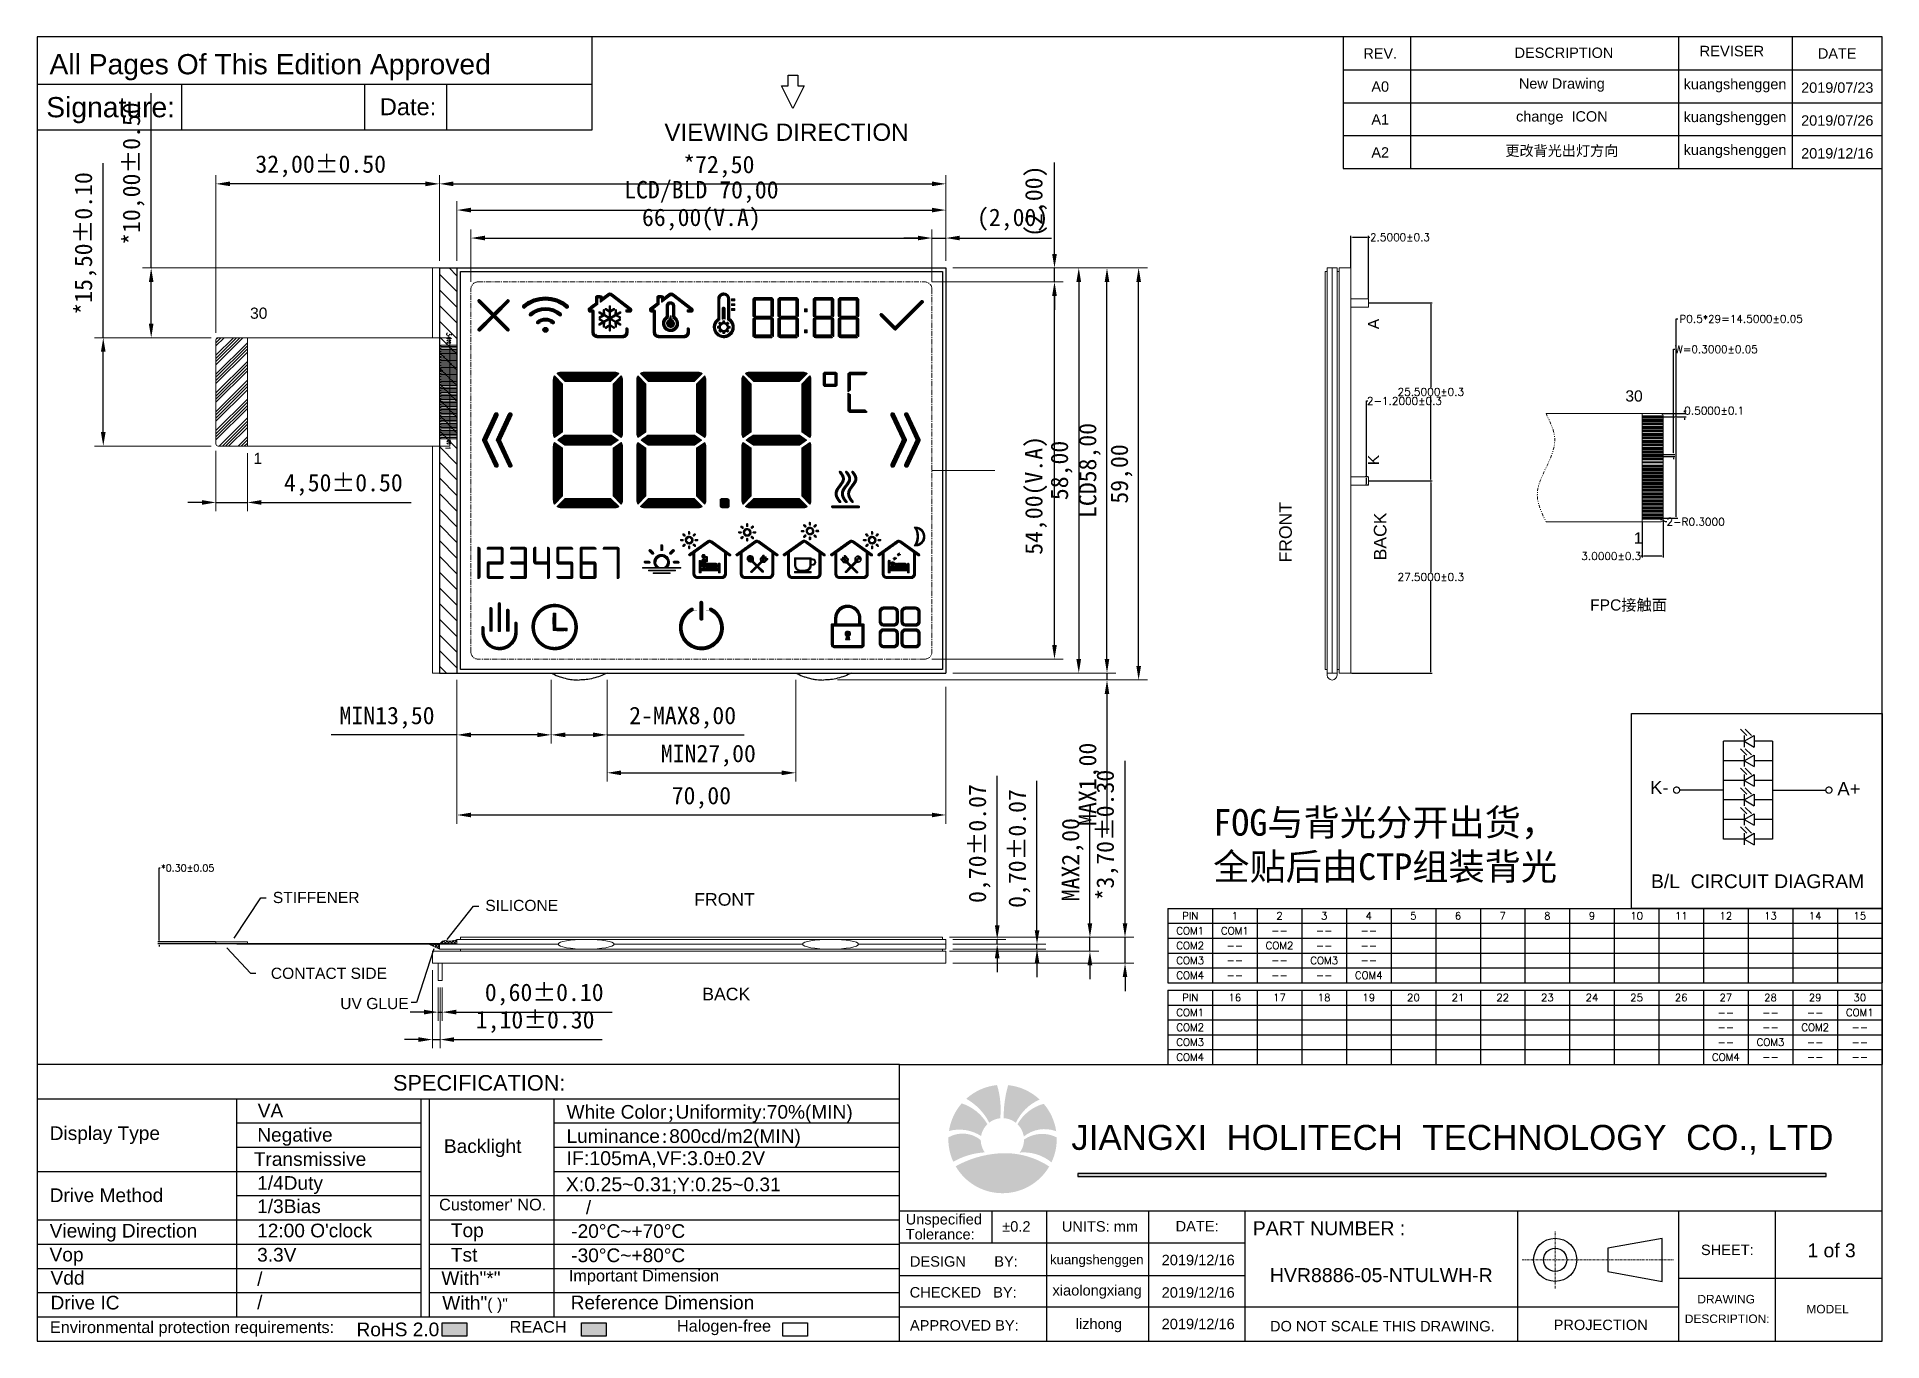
# Model space of a CAD drawing. Header units: millimetres. Extents: x 2631 to 4611, y 2266 to 2772.
# Drawn here: x 2631 to 2895.2, y 2585.4 to 2772.1 of the extents above; entities that cross this region are included whole.
import ezdxf
from ezdxf.enums import TextEntityAlignment as Align

# ---------------------------------------------------------------- set-up
doc = ezdxf.new("R2010")
doc.units = ezdxf.units.MM
doc.linetypes.add('CENTER', pattern=[0.6, 0.375, -0.075, 0.075, -0.075])
doc.linetypes.add('DIVIDE', pattern=[31.75, 12.7, -6.35, 0, -6.35, 0, -6.35])
for name, color, linetype in [('05___PRT_ALL_DTM_CSYS', 7, 'Continuous'), ('Dim', 4, 'Continuous'), ('DWG', 7, 'Continuous'), ('title', 7, 'Continuous')]:
    doc.layers.add(name, color=color, linetype=linetype)
for name, color, linetype, lineweight in [('BACKLIGHT', 7, 'Continuous', 20), ('CENTER LINE', 1, 'CENTER', 15), ('FPC', 30, 'Continuous', 0), ('LCD', 4, 'Continuous', 20), ('PCB', 102, 'Continuous', 20), ('silicone', 193, 'Continuous', 20), ('TEXT', 7, 'Continuous', 30), ('UV GLUE', 237, 'Continuous', 20)]:
    doc.layers.add(name, color=color, linetype=linetype, lineweight=lineweight)
doc.styles.add('Arial', font='arial.ttf')
doc.styles.add('SSSoft_Romans', font='Romans')
doc.styles.get("Standard").update_dxf_attribs({"font": 'txt.shx', "bigfont": 'gbcbig.shx'})
doc.styles.add('宋体', font='宋体.ttf')
doc.dimstyles.new('DIM', dxfattribs={"dimtxt": 2.5, "dimasz": 2, "dimexe": 1.25, "dimexo": 1, "dimgap": 1, "dimtad": 1, "dimzin": 1, "dimtxsty": '宋体', "dimcen": 2.5, "dimazin": 0, "dimtfac": 1, "dimtmove": 0, "dimatfit": 3, "dimfxl": 0, "dimlwe": 0, "dimarcsym": 0})
doc.dimstyles.get("Standard").update_dxf_attribs({"dimtxt": 1, "dimasz": 0.18, "dimexe": 0.18, "dimexo": 0.0625, "dimgap": 0.09, "dimtad": 0, "dimtih": 1, "dimtoh": 1, "dimdec": 4, "dimzin": 0, "dimdsep": 46, "dimtxsty": 'Standard', "dimcen": 0.09, "dimadec": 0, "dimazin": 0, "dimtfac": 1, "dimtdec": 4, "dimtofl": 0, "dimtmove": 0, "dimatfit": 3, "dimfxl": 0, "dimtolj": 1, "dimtzin": 0, "dimarcsym": 0})
pattern_1 = [(45, (-479.111512, 935.138702), (-0.01122532015, 0.01122532015), [])]
pattern_2 = [(45, (-473.66198, 935.138702), (-0.01122532015, 0.01122532015), [])]
pattern_3 = [(45, (-387.246291, 943.491956), (-0.010895163676, 0.010895163676), [])]
pattern_4 = [(45, (-477.318858, 935.138702), (-0.01122532015, 0.01122532015), [])]
pattern_5 = [(45, (-449.801412, 935.138696), (-0.01122532015, 0.01122532015), [])]
pattern_6 = [(45, (-449.201412, 935.138696), (-0.01122532015, 0.01122532015), [])]
pattern_7 = [(45, (-449.501412, 935.138696), (-0.01122532015, 0.01122532015), [])]
pattern_8 = [(45, (-448.901412, 935.138696), (-0.01122532015, 0.01122532015), [])]
pattern_9 = [(45, (-450.101412, 935.138696), (-0.01122532015, 0.01122532015), [])]
pattern_10 = [(45, (-448.601412, 935.138696), (-0.01122532015, 0.01122532015), [])]
pattern_11 = [(45, (1496.51352, 1541.109986), (-0.01122532015, 0.01122532015), [])]

msp = doc.modelspace()

# ---------------------------------------------------------------- texts
at = {"layer": 'Dim', "style": 'SSSoft_Romans'}
for s, height, p in [('COM1', 1.063961, (2796.15492, 2644.12573)), ('PIN', 1.063961, (2796.15492, 2646.25365)), ('COM1', 1.063961, (2802.54564, 2644.12573)), ('1', 1.06396, (2802.54564, 2646.25365)), ('2', 1.06396, (2808.93636, 2646.25365)), ('3', 1.06396, (2815.32709, 2646.25365)), ('4', 1.06396, (2821.71781, 2646.25365)), ('5', 1.06396, (2828.10853, 2646.25365)), ('6', 1.06396, (2834.49925, 2646.25365)), ('7', 1.06396, (2840.88998, 2646.25365)), ('8', 1.06396, (2847.2807, 2646.25365)), ('9', 1.06396, (2853.67142, 2646.25365)), ('10', 1.063961, (2860.06215, 2646.25365)), ('11', 1.063961, (2866.45287, 2646.25365)), ('12', 1.063961, (2872.84359, 2646.25365)), ('13', 1.063961, (2879.23432, 2646.25365)), ('14', 1.063961, (2885.62504, 2646.25365)), ('15', 1.063961, (2892.01576, 2646.25365)), ('COM2', 1.063961, (2796.15492, 2641.99781)), ('--', 1.063961, (2802.54564, 2641.99781)), ('COM2', 1.063961, (2808.93636, 2641.99781)), ('--', 1.063961, (2808.93636, 2644.12573)), ('--', 1.063961, (2815.32709, 2644.12573)), ('--', 1.063961, (2815.32709, 2641.99781)), ('--', 1.063961, (2821.71781, 2644.12573)), ('--', 1.063961, (2821.71781, 2641.99781)), ('COM3', 1.063961, (2796.15492, 2639.86989)), ('--', 1.063961, (2802.54564, 2639.86989)), ('--', 1.063961, (2808.93636, 2639.86989)), ('COM3', 1.063961, (2815.32709, 2639.86989)), ('--', 1.063961, (2821.71781, 2639.86989)), ('COM4', 1.063961, (2796.15492, 2637.74196)), ('--', 1.063961, (2802.54564, 2637.74196)), ('--', 1.063961, (2808.93636, 2637.74196)), ('--', 1.063961, (2815.32709, 2637.74196)), ('COM4', 1.063961, (2821.71781, 2637.74196)), ('PIN', 1.063961, (2796.15492, 2634.55008)), ('16', 1.063961, (2802.54564, 2634.55008)), ('17', 1.063961, (2808.93636, 2634.55008)), ('18', 1.063961, (2815.32709, 2634.55008)), ('19', 1.063961, (2821.71781, 2634.55008)), ('20', 1.063961, (2828.10853, 2634.55008)), ('21', 1.063961, (2834.49925, 2634.55008)), ('22', 1.063961, (2840.88998, 2634.55008)), ('23', 1.063961, (2847.2807, 2634.55008)), ('24', 1.063961, (2853.67142, 2634.55008)), ('25', 1.063961, (2860.06215, 2634.55008)), ('26', 1.063961, (2866.45287, 2634.55008)), ('27', 1.063961, (2872.84359, 2634.55008)), ('28', 1.063961, (2879.23432, 2634.55008)), ('29', 1.063961, (2885.62504, 2634.55008)), ('30', 1.063961, (2892.01576, 2634.55008)), ('COM1', 1.063961, (2796.15492, 2632.42216)), ('--', 1.063961, (2872.84359, 2632.42216)), ('--', 1.063961, (2879.23432, 2632.42216)), ('--', 1.063961, (2885.62504, 2632.42216)), ('COM1', 1.063961, (2892.01576, 2632.42216)), ('COM2', 1.063961, (2796.15492, 2630.29424)), ('COM3', 1.063961, (2796.15492, 2628.16631)), ('--', 1.063961, (2872.84359, 2630.29424)), ('COM3', 1.063961, (2879.23432, 2628.16631)), ('--', 1.063961, (2879.23432, 2630.29424)), ('COM2', 1.063961, (2885.62504, 2630.29424)), ('--', 1.063961, (2892.01576, 2630.29424)), ('COM4', 1.063961, (2796.15492, 2626.03839)), ('COM4', 1.063961, (2872.84359, 2626.03839)), ('--', 1.063961, (2872.84359, 2628.16631)), ('--', 1.063961, (2879.23432, 2626.03839)), ('--', 1.063961, (2885.62504, 2628.16631)), ('--', 1.063961, (2885.62504, 2626.03839)), ('--', 1.063961, (2892.01576, 2628.16631)), ('--', 1.063961, (2892.01576, 2626.03839))]:
    msp.add_text(s, height=height, dxfattribs=at).set_placement(p, align=Align.MIDDLE)
at = {"layer": 'LCD', "width": 0.7}
for s, p in [('34', (2689.68248, 2729.81255)), ('1', (2689.52582, 2713.50001))]:
    msp.add_text(s, height=0.72, rotation=270, dxfattribs=at).set_placement(p)
at = {"layer": 'TEXT', "color": 0, "linetype": 'Continuous', "style": 'Arial'}
for s, p in [('K-', (2862.00093, 2663.69742)), ('A+', (2888.80974, 2663.52912))]:
    msp.add_text(s, height=1.887762, dxfattribs=at).set_placement(p)
at = {"layer": 'TEXT', "lineweight": 20, "style": 'Arial'}
for s, p in [('B/L  CIRCUIT DIAGRAM', (2862.12794, 2650.22468)), ('1 of 3', (2884.52727, 2597.36489))]:
    msp.add_text(s, height=1.976, dxfattribs=at).set_placement(p)
for s, insert, char_height, width, attachment_point in [('30', (2664.03774, 2733.3546), 1.6, 35.0546372, 3), ('30', (2858.45174, 2721.50058), 1.6, 35.0546372, 1), ('1', (2663.29225, 2712.5612), 1.6, 35.0546372, 3), ('1', (2859.6724, 2701.16621), 1.6, 35.0546372, 1), ('\\A1;FPC{\\fSimSun|b0|i0|c134|p2;接触面}', (2864.42342, 2691.57083), 1.6, 35.0546372, 3), ('\\A1;{\\fSimSun|b0|i0|c134|p2;FOG与背光分开出货，\\P全贴后由CTP组装背光}', (2848.6869, 2661.54121), 3.8016, 192.8058725, 3), ('\\A1;STIFFENER ', (2664.8147, 2649.68926), 1.6, 35.0546372, 1), ('SILICONE', (2705.66632, 2648.54834), 1.6, 35.0546372, 3), ('FRONT', (2733.81704, 2647.68607), 1.8, 17.5273186, 9), ('CONTACT SIDE', (2681.16527, 2638.83596), 1.6, 35.0546372, 3), ('UV GLUE', (2684.27367, 2634.50505), 1.6, 35.0546372, 3), ('BACK', (2733.15387, 2634.13844), 1.8, 17.5273186, 9)]:
    msp.add_mtext(s, dxfattribs=dict(at, insert=insert, char_height=char_height, width=width, attachment_point=attachment_point))
at = {"layer": 'TEXT', "lineweight": 20, "rotation": 90, "style": 'Arial'}
for s, insert, char_height, width, attachment_point in [('A', (2821.59902, 2731.74634), 1.6, 35.0546372, 3), ('K', (2821.59902, 2712.27586), 1.6, 35.0546372, 3), ('FRONT', (2810.72497, 2705.51488), 1.8, 17.5273186, 9), ('BACK', (2824.2726, 2704.00595), 1.8, 17.5273186, 9)]:
    msp.add_mtext(s, dxfattribs=dict(at, insert=insert, char_height=char_height, width=width, attachment_point=attachment_point))
at = {"layer": 'title', "style": 'Arial'}
msp.add_text('VIEWING DIRECTION', height=2.4748371, dxfattribs=at).set_placement((2720.87958, 2757.23077))

# ---------------------------------------------------------------- blocks, each defined once
blk = doc.blocks.new('A$C6D9B0F57')
at = {"layer": 'Dim'}
blk.add_hatch(color=1, dxfattribs=at).paths.add_polyline_path([(167.57, 26.57), (287.98, 26.57), (287.98, 27.05), (167.57, 27.05)])
at = {"layer": 'TEXT'}
h = blk.add_hatch(color=126, dxfattribs=at)
h.set_gradient(color1=(24, 121, 93), color2=(7, 105, 15), tint=1)
h.paths.add_polyline_path([(162.96, 28.17, 0.164265), (154.91, 30.29, 0.110678), (147.9, 28.21, 0.573389)])
h.paths.add_polyline_path([(164.17, 32.6, 0.007615), (164.16, 32.86, 0.277023), (158.9, 32.51, -0.161911), (158.22, 30.42, -0.197285), (163.32, 28.84, 0.111824)])
h.paths.add_polyline_path([(162.07, 38.27, 0.200061), (157.85, 34.97, -0.162967), (158.86, 33, -0.266454), (164.08, 33.85, 0.141922)])
h.paths.add_polyline_path([(161.42, 38.95, 0.164142), (156.35, 41.27, 0.074223), (155.63, 35.95, -0.155454), (157.6, 35.19, -0.187681)])
h.paths.add_polyline_path([(154.56, 41.28, 0.159419), (149.6, 39.08, -0.14707), (153.3, 35.23, -0.139846), (155.07, 35.94, 0.099615)])
h.paths.add_polyline_path([(148.87, 38.33, 0.142989), (146.82, 33.89, -0.212761), (151.99, 33.08, -0.159202), (153.01, 34.98, 0.186633)])
h.paths.add_polyline_path([(151.94, 32.43, 0.311813), (146.72, 32.86, 0.007553), (146.72, 32.6, 0.108611), (147.52, 28.94, -0.116445), (152.59, 30.45, -0.153208)])
at = {"layer": 'TEXT', "lineweight": 30}
for points in [[(65.25, 3), (65.25, 0.87), (69.22, 0.87), (69.22, 3)], [(87.67, 3), (87.67, 0.87), (91.64, 0.87), (91.64, 3)]]:
    blk.add_hatch(color=256, dxfattribs=at).paths.add_polyline_path(points)
at = {"layer": 'CENTER LINE', "color": 1, "linetype": 'CENTER', "lineweight": 15}
for p, q in [((244.39, 8.56), (244.39, 17.73)), ((239.06, 13.15), (263.41, 13.15))]:
    blk.add_line(p, q, dxfattribs=at)
at = {"layer": 'TEXT', "color": 4, "lineweight": 30}
for p, q in [((210.28, 209.96), (210.28, 188.82)), ((221.12, 209.96), (221.12, 188.82)), ((264.25, 209.99), (264.25, 188.82)), ((282.53, 209.96), (282.53, 188.82)), ((0.03, 202.38), (89.39, 202.38)), ((23.32, 202.38), (23.32, 195.04)), ((52.76, 202.38), (52.76, 195.04)), ((65.97, 202.38), (65.97, 195.04)), ((210.28, 204.7), (297, 204.7)), ((210.28, 199.41), (296.97, 199.41)), ((210.28, 194.11), (296.97, 194.11)), ((210.28, 188.82), (296.97, 188.82)), ((138.88, 44.59), (0.07, 44.59)), ((138.88, 44.59), (297, 44.59)), ((138.88, 0.07), (138.88, 44.59)), ((0.03, 39.08), (63.16, 39.07)), ((32.19, 3.97), (32.19, 39.08)), ((61.86, 3.97), (61.86, 39.07)), ((63.16, 39.07), (63.16, 3.97)), ((63.16, 39.07), (138.88, 39.07)), ((83.29, 3.86), (83.29, 39.07)), ((32.19, 35.18), (61.86, 35.18)), ((83.29, 35.18), (138.88, 35.18)), ((32.19, 31.28), (61.86, 31.28)), ((83.29, 31.28), (138.88, 31.28)), ((0.03, 27.38), (61.86, 27.38)), ((83.29, 27.38), (138.88, 27.38)), ((32.19, 23.48), (61.86, 23.48)), ((63.16, 23.48), (138.88, 23.48)), ((138.88, 21.05), (297, 21.05)), ((153.72, 21.05), (153.72, 15.87)), ((162.52, 21.05), (162.52, 0.07)), ((178.97, 0.07), (178.97, 21.05)), ((194.51, 0.07), (194.51, 21.05)), ((238.38, 0.07), (238.38, 21.05)), ((264.26, 0.07), (264.26, 21.05)), ((279.78, 21.05), (279.78, 0.07)), ((0.03, 19.58), (61.86, 19.58)), ((63.16, 19.58), (138.88, 19.58)), ((0.03, 15.68), (61.86, 15.68)), ((63.16, 15.68), (138.88, 15.68)), ((138.88, 15.87), (194.51, 15.87)), ((0.03, 11.78), (61.86, 11.78)), ((63.16, 11.78), (138.88, 11.78)), ((138.88, 10.65), (194.51, 10.65)), ((264.26, 10.21), (297, 10.21)), ((0.03, 7.88), (61.86, 7.88)), ((63.16, 7.88), (138.88, 7.88)), ((0.07, 3.97), (61.86, 3.97)), ((61.86, 3.97), (138.88, 3.97)), ((138.88, 5.58), (264.26, 5.58))]:
    blk.add_line(p, q, dxfattribs=at)
at = {"layer": 'TEXT', "color": 1}
for p, q in [((167.57, 27.05), (167.57, 26.57)), ((287.98, 27.05), (167.57, 27.05)), ((287.98, 26.57), (287.98, 27.05)), ((167.57, 26.57), (287.98, 26.57))]:
    blk.add_line(p, q, dxfattribs=at)
at = {"layer": 'TEXT', "color": 4, "lineweight": 30}
blk.add_lwpolyline([(297, 0.07), (297, 210), (0.07, 210), (0.07, 0.07)], close=True, dxfattribs=at)
blk.add_lwpolyline([(0.07, 195.04), (89.39, 195.04), (89.39, 210)], dxfattribs=at)
at = {"layer": 'TEXT', "lineweight": 30}
for points in [[(261.61, 16.61), (252.88, 15.01), (252.88, 11.28), (261.61, 9.68)], [(65.25, 3), (69.22, 3), (69.22, 0.87), (65.25, 0.87)], [(87.67, 3), (91.64, 3), (91.64, 0.87), (87.67, 0.87)], [(120.07, 3), (124.04, 3), (124.04, 0.87), (120.07, 0.87)]]:
    blk.add_lwpolyline(points, close=True, dxfattribs=at)
for radius in [3.47, 1.87]:
    blk.add_circle((244.39, 13.15), radius, dxfattribs=at)
at = {"layer": 'TEXT', "style": 'Arial'}
for s, height, p in [('REV.', 1.664, (216.23, 207.33)), ('DESCRIPTION', 1.6639, (245.8, 207.45)), ('DATE', 1.664, (289.77, 207.33)), ('A0', 1.664, (216.23, 202.01)), ('New Drawing', 1.6639, (245.46, 202.29)), ('kuangshenggen', 1.6639, (273.33, 202.2)), ('2019/07/23', 1.664, (289.79, 201.87)), ('A1', 1.664, (216.23, 196.72)), ('change  ICON', 1.6639, (245.46, 197)), ('kuangshenggen', 1.6639, (273.33, 196.91)), ('2019/07/26', 1.664, (289.79, 196.58)), ('A2', 1.664, (216.23, 191.42)), ('更改背光出灯方向', 1.664, (245.46, 191.71)), ('kuangshenggen', 1.6639, (273.33, 191.62)), ('2019/12/16', 1.664, (289.79, 191.29)), ('%%P0.2', 1.682, (157.67, 18.53)), ('UNITS: mm', 1.682, (171.12, 18.53)), ('DATE:', 1.682, (186.76, 18.56)), ('SHEET:', 1.682, (272.09, 14.76)), ('kuangshenggen', 1.5137, (170.61, 13.01)), ('2019/12/16', 1.682, (186.93, 13.15)), ('xiaolongxiang', 1.6818, (170.67, 8.04)), ('HVR8886-05-NTULWH-R', 2.2425, (216.4, 10.69)), ('2019/12/16', 1.682, (186.93, 7.93)), ('DRAWING', 1.373, (271.91, 6.82)), ('lizhong', 1.682, (170.94, 2.63)), ('2019/12/16', 1.682, (186.93, 2.86)), ('DESCRIPTION:', 1.3727, (272.07, 3.66)), ('MODEL', 1.373, (288.23, 5.22))]:
    blk.add_text(s, height=height, dxfattribs=at).set_placement(p, align=Align.MIDDLE)
blk.add_text('REVISER', height=1.694, dxfattribs=at).set_placement((272.82, 207.72), align=Align.MIDDLE_CENTER)
for s, height, p in [('All Pages Of This Edition Approved ', 3.2555, (2.06, 203.98)), ('Signature:', 3.255, (1.54, 197.06)), ('Date:', 2.721, (55.22, 197.4)), ('Tolerance:', 1.682, (139.86, 16.43)), ('Unspecified', 1.6818, (139.86, 18.84)), ('PART NUMBER :', 2.2425, (195.72, 17.12)), ('DESIGN       BY:', 1.6818, (140.54, 12.05)), ('CHECKED   BY:', 1.6818, (140.5, 7.08)), ('APPROVED BY:', 1.6818, (140.54, 1.76)), ('PROJECTION', 1.682, (244.14, 1.84))]:
    blk.add_text(s, height=height, dxfattribs=at).set_placement(p)
at = {"layer": 'TEXT', "color": 3, "style": 'Arial'}
blk.add_text('JIANGXI  HOLITECH  TECHNOLOGY  CO., LTD', height=4.0216, dxfattribs=at).set_placement((166.51, 30.85))
at = {"layer": 'TEXT', "color": 1, "style": 'Arial'}
blk.add_text('DO NOT SCALE THIS DRAWING.', height=1.6818, dxfattribs=at).set_placement((198.49, 1.63))
at = {"layer": 'TEXT', "width": 60.4227, "attachment_point": 1, "style": 'Arial'}
for s, insert, char_height in [('SPECIFICATION:', (57.35, 42.89), 2.5), ('VA', (35.57, 38.27), 2.2), ('White Color{\\fSimSun|b0|i0|c0|p2;;}Uniformity:70%(MIN)', (85.27, 38.07), 2.2), ('Display Type', (2.09, 34.64), 2.2), ('Negative', (35.5, 34.37), 2.2), ('Luminance{\\fSimSun|b0|i0|c0|p2;:}800cd/m2(MIN)', (85.27, 34.17), 2.2), ('Transmissive', (34.94, 30.47), 2.2), ('Backlight', (65.54, 32.55), 2.2), ('{\\H1.0235x;IF:105mA,VF:3.0%%P0.2V}', (85.27, 30.64), 2.2), ('\\A1;1/4Duty    ', (35.48, 26.62), 2.2), ('Drive Method', (2.09, 24.65), 2.2), ('{\\H1.0235x;X:0.25~0.31;}Y:0.25~0.31', (85.15, 26.44), 2.2), ('\\A1;1/3Bias    ', (35.48, 22.87), 2.2), ("{\\H0.85294x;Customer' NO.}", (64.76, 22.98), 2.2), ('/', (88.38, 22.69), 2.2), ('Viewing Direction', (2.09, 18.94), 2.2), ("\\A1;12:00 O'clock    ", (35.48, 18.97), 2.2), ('Top', (66.66, 19.01), 2.2), ('-20%%DC~+70%%DC', (86.03, 18.88), 2.2), ('Vop', (2.07, 15.1), 2.2), ('\\A1;3.3V    ', (35.48, 15.07), 2.2), ('Tst', (66.66, 15.06), 2.2), ('-30%%DC~+80%%DC', (86.03, 14.98), 2.2), ('Vdd', (2.23, 11.35), 2.2), ('\\A1;/ ', (35.48, 11.17), 2.2), ('With"*"', (65.13, 11.3), 2.2), ('{\\H0.85294x;Important Dimension}  ', (85.64, 11.54), 2.2), ('Drive IC', (2.23, 7.36), 2.2), ('\\A1;/', (35.48, 7.43), 2.2), ('With"{\\H0.83333x;( )"}', (65.27, 7.34), 2.2), ('Reference Dimension', (85.94, 7.38), 2.2), ('{\\H0.85294x;Environmental protection requirements:} ', (2.12, 3.24), 2.2), ('RoHS 2.0', (51.47, 3.05), 2.2), ('{\\H0.85294x;REACH} ', (76.11, 3.31), 2.2), ('{\\H0.85294x;Halogen-free} ', (103.04, 3.46), 2.2)]:
    blk.add_mtext(s, dxfattribs=dict(at, insert=insert, char_height=char_height))
blk = doc.blocks.new('*D108')
at = {"layer": 'Defpoints', "color": 0, "transparency": 16777216}
for p in [(2648.52, 2642.54), (2656.67, 2642.54), (2656.67, 2642.24)]:
    blk.add_point(p, dxfattribs=at)
at = {"layer": 'Dim', "color": 0, "lineweight": -2, "transparency": 16777216}
for p, q in [((2648.52, 2642.72), (2648.52, 2653.11)), ((2648.52, 2653.11), (2648.7, 2653.11)), ((2656.61, 2642.54), (2648.34, 2642.54)), ((2656.61, 2642.24), (2648.34, 2642.24)), ((2648.52, 2642.06), (2648.52, 2641.88))]:
    blk.add_line(p, q, dxfattribs=at)
at = {"layer": 'Dim', "color": 0, "transparency": 16777216}
for points in [[(2648.49, 2642.72), (2648.55, 2642.72), (2648.52, 2642.54)], [(2648.49, 2642.06), (2648.55, 2642.06), (2648.52, 2642.24)]]:
    blk.add_solid(points, dxfattribs=at)
at = {"layer": 'Dim', "color": 0, "lineweight": 15, "transparency": 16777216, "insert": (2652.62, 2653.11), "char_height": 1, "attachment_point": 5}
blk.add_mtext('\\A1;*0.30±0.05', dxfattribs=at)
blk = doc.blocks.new('*D95')
at = {"layer": 'Defpoints', "color": 0, "transparency": 16777216}
for p in [(2759.67, 2737.03), (2776.72, 2737.03), (2758.17, 2683.03)]:
    blk.add_point(p, dxfattribs=at)
at = {"layer": 'Dim', "color": 0, "lineweight": 0, "transparency": 16777216}
for p, q in [((2760.67, 2737.03), (2777.97, 2737.03)), ((2759.17, 2683.03), (2777.97, 2683.03))]:
    blk.add_line(p, q, dxfattribs=at)
at = {"layer": 'Dim', "color": 0, "lineweight": -2, "transparency": 16777216}
blk.add_line((2776.72, 2685.03), (2776.72, 2735.03), dxfattribs=at)
at = {"layer": 'Dim', "color": 0, "transparency": 16777216}
for points in [[(2776.39, 2735.03), (2777.06, 2735.03), (2776.72, 2737.03)], [(2776.39, 2685.03), (2777.06, 2685.03), (2776.72, 2683.03)]]:
    blk.add_solid(points, dxfattribs=at)
at = {"layer": 'Dim', "color": 0, "transparency": 16777216, "insert": (2774.09, 2706.46), "char_height": 2.5, "attachment_point": 5, "rotation": 90, "style": '宋体'}
blk.add_mtext('54,00(V.A)', dxfattribs=at)
blk = doc.blocks.new('*D96')
at = {"layer": 'Defpoints', "color": 0, "transparency": 16777216}
for p in [(2761.17, 2739.03), (2761.17, 2681.03), (2780.2, 2681.03)]:
    blk.add_point(p, dxfattribs=at)
at = {"layer": 'Dim', "color": 0, "lineweight": 0, "transparency": 16777216}
for p, q in [((2762.17, 2739.03), (2781.45, 2739.03)), ((2762.17, 2681.03), (2781.45, 2681.03))]:
    blk.add_line(p, q, dxfattribs=at)
at = {"layer": 'Dim', "color": 0, "lineweight": -2, "transparency": 16777216}
blk.add_line((2780.2, 2737.03), (2780.2, 2683.03), dxfattribs=at)
at = {"layer": 'Dim', "color": 0, "transparency": 16777216}
for points in [[(2779.86, 2737.03), (2780.53, 2737.03), (2780.2, 2739.03)], [(2779.86, 2683.03), (2780.53, 2683.03), (2780.2, 2681.03)]]:
    blk.add_solid(points, dxfattribs=at)
at = {"layer": 'Dim', "color": 0, "transparency": 16777216, "insert": (2777.74, 2710.03), "char_height": 2.5, "attachment_point": 5, "rotation": 90, "style": '宋体'}
blk.add_mtext('58,00', dxfattribs=at)
blk = doc.blocks.new('*D75')
at = {"layer": 'Defpoints', "color": 0, "transparency": 16777216}
for p in [(2761.17, 2739.03), (2784.24, 2739.03), (2761.17, 2681.03)]:
    blk.add_point(p, dxfattribs=at)
at = {"layer": 'Dim', "color": 0, "lineweight": 0, "transparency": 16777216}
for p, q in [((2762.17, 2739.03), (2785.49, 2739.03)), ((2762.17, 2681.03), (2785.49, 2681.03))]:
    blk.add_line(p, q, dxfattribs=at)
at = {"layer": 'Dim', "color": 0, "lineweight": -2, "transparency": 16777216}
blk.add_line((2784.24, 2683.03), (2784.24, 2737.03), dxfattribs=at)
at = {"layer": 'Dim', "color": 0, "transparency": 16777216}
for points in [[(2783.91, 2737.03), (2784.57, 2737.03), (2784.24, 2739.03)], [(2783.91, 2683.03), (2784.57, 2683.03), (2784.24, 2681.03)]]:
    blk.add_solid(points, dxfattribs=at)
at = {"layer": 'Dim', "color": 0, "transparency": 16777216, "insert": (2781.78, 2710.03), "char_height": 2.5, "attachment_point": 5, "rotation": 90, "style": '宋体'}
blk.add_mtext('LCD58,00', dxfattribs=at)
blk = doc.blocks.new('*D76')
at = {"layer": 'Defpoints', "color": 0, "transparency": 16777216}
for p in [(2761.17, 2642.89), (2761.17, 2642.19), (2768.52, 2642.89)]:
    blk.add_point(p, dxfattribs=at)
at = {"layer": 'Dim', "color": 0, "lineweight": -2, "transparency": 16777216}
for p, q in [((2768.52, 2644.89), (2768.52, 2666.31)), ((2768.52, 2642.19), (2768.52, 2642.89)), ((2768.52, 2640.19), (2768.52, 2638.19))]:
    blk.add_line(p, q, dxfattribs=at)
at = {"layer": 'Dim', "color": 0, "lineweight": 0, "transparency": 16777216}
for p, q in [((2762.17, 2642.89), (2769.77, 2642.89)), ((2762.17, 2642.19), (2769.77, 2642.19))]:
    blk.add_line(p, q, dxfattribs=at)
at = {"layer": 'Dim', "color": 0, "transparency": 16777216}
for points in [[(2768.19, 2644.89), (2768.86, 2644.89), (2768.52, 2642.89)], [(2768.19, 2640.19), (2768.86, 2640.19), (2768.52, 2642.19)]]:
    blk.add_solid(points, dxfattribs=at)
at = {"layer": 'Dim', "color": 0, "transparency": 16777216, "insert": (2766, 2656.61), "char_height": 2.5, "attachment_point": 5, "rotation": 90, "style": '宋体'}
blk.add_mtext('0,70%%P0.07', dxfattribs=at)
blk = doc.blocks.new('*D77')
at = {"layer": 'Defpoints', "color": 0, "transparency": 16777216}
for p in [(2761.17, 2642.19), (2774.22, 2642.19), (2761.17, 2641.49)]:
    blk.add_point(p, dxfattribs=at)
at = {"layer": 'Dim', "color": 0, "lineweight": -2, "transparency": 16777216}
for p, q in [((2774.22, 2644.19), (2774.22, 2665.6)), ((2774.22, 2641.49), (2774.22, 2642.19)), ((2774.22, 2639.49), (2774.22, 2637.49))]:
    blk.add_line(p, q, dxfattribs=at)
at = {"layer": 'Dim', "color": 0, "lineweight": 0, "transparency": 16777216}
for p, q in [((2762.17, 2642.19), (2775.47, 2642.19)), ((2762.17, 2641.49), (2775.47, 2641.49))]:
    blk.add_line(p, q, dxfattribs=at)
at = {"layer": 'Dim', "color": 0, "transparency": 16777216}
for points in [[(2773.89, 2644.19), (2774.56, 2644.19), (2774.22, 2642.19)], [(2773.89, 2639.49), (2774.56, 2639.49), (2774.22, 2641.49)]]:
    blk.add_solid(points, dxfattribs=at)
at = {"layer": 'Dim', "color": 0, "transparency": 16777216, "insert": (2771.7, 2655.9), "char_height": 2.5, "attachment_point": 5, "rotation": 90, "style": '宋体'}
blk.add_mtext('0,70%%P0.07', dxfattribs=at)
blk = doc.blocks.new('*D78')
at = {"layer": 'Defpoints', "color": 0, "transparency": 16777216}
for p in [(2760.67, 2643.19), (2781.8, 2643.19), (2760.67, 2641.19)]:
    blk.add_point(p, dxfattribs=at)
at = {"layer": 'Dim', "color": 0, "lineweight": -2, "transparency": 16777216}
for p, q in [((2781.8, 2645.19), (2781.8, 2661.42)), ((2781.8, 2641.19), (2781.8, 2643.19)), ((2781.8, 2639.19), (2781.8, 2637.19))]:
    blk.add_line(p, q, dxfattribs=at)
at = {"layer": 'Dim', "color": 0, "lineweight": 0, "transparency": 16777216}
for p, q in [((2761.67, 2643.19), (2783.05, 2643.19)), ((2761.67, 2641.19), (2783.05, 2641.19))]:
    blk.add_line(p, q, dxfattribs=at)
at = {"layer": 'Dim', "color": 0, "transparency": 16777216}
for points in [[(2781.46, 2645.19), (2782.13, 2645.19), (2781.8, 2643.19)], [(2781.46, 2639.19), (2782.13, 2639.19), (2781.8, 2641.19)]]:
    blk.add_solid(points, dxfattribs=at)
at = {"layer": 'Dim', "color": 0, "transparency": 16777216, "insert": (2779.34, 2654.3), "char_height": 2.5, "attachment_point": 5, "rotation": 90, "style": '宋体'}
blk.add_mtext('MAX2,00', dxfattribs=at)
blk = doc.blocks.new('*D79')
at = {"layer": 'Defpoints', "color": 0, "transparency": 16777216}
for p in [(2656.67, 2713.83), (2661.17, 2713.53), (2661.17, 2705.45)]:
    blk.add_point(p, dxfattribs=at)
at = {"layer": 'Dim', "color": 0, "lineweight": 0, "transparency": 16777216}
for p, q in [((2656.67, 2712.83), (2656.67, 2704.2)), ((2661.17, 2712.53), (2661.17, 2704.2))]:
    blk.add_line(p, q, dxfattribs=at)
at = {"layer": 'Dim', "color": 0, "lineweight": -2, "transparency": 16777216}
for p, q in [((2654.67, 2705.45), (2652.67, 2705.45)), ((2656.67, 2705.45), (2661.17, 2705.45)), ((2663.17, 2705.45), (2684.64, 2705.45))]:
    blk.add_line(p, q, dxfattribs=at)
at = {"layer": 'Dim', "color": 0, "transparency": 16777216}
for points in [[(2654.67, 2705.79), (2654.67, 2705.12), (2656.67, 2705.45)], [(2663.17, 2705.79), (2663.17, 2705.12), (2661.17, 2705.45)]]:
    blk.add_solid(points, dxfattribs=at)
at = {"layer": 'Dim', "color": 0, "transparency": 16777216, "insert": (2674.91, 2707.97), "char_height": 2.5, "attachment_point": 5, "style": '宋体'}
blk.add_mtext('4,50%%P0.50', dxfattribs=at)
blk = doc.blocks.new('*D80')
at = {"layer": 'Defpoints', "color": 0, "transparency": 16777216}
for p in [(2640.54, 2729.03), (2656.97, 2729.03), (2656.97, 2713.53)]:
    blk.add_point(p, dxfattribs=at)
at = {"layer": 'Dim', "color": 0, "lineweight": -2, "transparency": 16777216}
for p, q in [((2640.54, 2729.03), (2640.54, 2754.05)), ((2640.54, 2715.53), (2640.54, 2727.03))]:
    blk.add_line(p, q, dxfattribs=at)
at = {"layer": 'Dim', "color": 0, "lineweight": 0, "transparency": 16777216}
for p, q in [((2655.97, 2729.03), (2639.29, 2729.03)), ((2655.97, 2713.53), (2639.29, 2713.53))]:
    blk.add_line(p, q, dxfattribs=at)
at = {"layer": 'Dim', "color": 0, "transparency": 16777216}
for points in [[(2640.2, 2727.03), (2640.87, 2727.03), (2640.54, 2729.03)], [(2640.2, 2715.53), (2640.87, 2715.53), (2640.54, 2713.53)]]:
    blk.add_solid(points, dxfattribs=at)
at = {"layer": 'Dim', "color": 0, "transparency": 16777216, "insert": (2638.01, 2742.54), "char_height": 2.5, "attachment_point": 5, "rotation": 90, "style": '宋体'}
blk.add_mtext('*15,50%%P0.10', dxfattribs=at)
blk = doc.blocks.new('*D103')
at = {"layer": 'Defpoints', "color": 0, "transparency": 16777216}
for p in [(2860.86, 2702.69), (2863.86, 2702.99), (2860.86, 2697.77)]:
    blk.add_point(p, dxfattribs=at)
at = {"layer": 'Dim', "color": 0, "lineweight": -2, "transparency": 16777216}
for p, q in [((2860.86, 2702.63), (2860.86, 2697.57)), ((2863.86, 2702.93), (2863.86, 2697.57)), ((2860.86, 2697.77), (2860.67, 2697.77)), ((2863.67, 2697.77), (2861.06, 2697.77))]:
    blk.add_line(p, q, dxfattribs=at)
at = {"layer": 'Dim', "color": 0, "transparency": 16777216}
for points in [[(2861.06, 2697.8), (2861.06, 2697.74), (2860.86, 2697.77)], [(2863.67, 2697.8), (2863.67, 2697.74), (2863.86, 2697.77)]]:
    blk.add_solid(points, dxfattribs=at)
at = {"layer": 'Dim', "color": 0, "lineweight": 15, "transparency": 16777216, "insert": (2856.44, 2697.77), "char_height": 1.1, "attachment_point": 5}
blk.add_mtext('\\A1;3.0000±0.3', dxfattribs=at)
blk = doc.blocks.new('*D104')
at = {"layer": 'Defpoints', "color": 0, "transparency": 16777216}
for p in [(2863.56, 2718.19), (2863.86, 2717.69), (2866.94, 2718.19)]:
    blk.add_point(p, dxfattribs=at)
at = {"layer": 'Dim', "color": 0, "lineweight": -2, "transparency": 16777216}
for p, q in [((2866.94, 2718.39), (2866.94, 2718.59)), ((2866.94, 2718.59), (2867.14, 2718.59)), ((2863.63, 2718.19), (2867.14, 2718.19)), ((2863.93, 2717.69), (2867.14, 2717.69)), ((2866.94, 2717.5), (2866.94, 2717.3))]:
    blk.add_line(p, q, dxfattribs=at)
at = {"layer": 'Dim', "color": 0, "transparency": 16777216}
for points in [[(2866.91, 2718.39), (2866.97, 2718.39), (2866.94, 2718.19)], [(2866.91, 2717.5), (2866.97, 2717.5), (2866.94, 2717.69)]]:
    blk.add_solid(points, dxfattribs=at)
at = {"layer": 'Dim', "color": 0, "lineweight": 15, "transparency": 16777216, "insert": (2871.18, 2718.59), "char_height": 1.1, "attachment_point": 5}
blk.add_mtext('\\A1;0.5000±0.1', dxfattribs=at)
blk = doc.blocks.new('*D105')
at = {"layer": 'Defpoints', "color": 0, "transparency": 16777216}
for p in [(2863.86, 2717.69), (2865.75, 2717.69), (2863.86, 2703.19)]:
    blk.add_point(p, dxfattribs=at)
at = {"layer": 'Dim', "color": 0, "lineweight": -2, "transparency": 16777216}
for p, q in [((2865.75, 2717.69), (2865.75, 2731.74)), ((2865.75, 2731.74), (2865.95, 2731.74)), ((2863.93, 2717.69), (2865.95, 2717.69)), ((2865.75, 2703.39), (2865.75, 2717.5)), ((2863.93, 2703.19), (2865.95, 2703.19))]:
    blk.add_line(p, q, dxfattribs=at)
at = {"layer": 'Dim', "color": 0, "transparency": 16777216}
for points in [[(2865.71, 2717.5), (2865.78, 2717.5), (2865.75, 2717.69)], [(2865.71, 2703.39), (2865.78, 2703.39), (2865.75, 2703.19)]]:
    blk.add_solid(points, dxfattribs=at)
at = {"layer": 'Dim', "color": 0, "lineweight": 15, "transparency": 16777216, "insert": (2875.03, 2731.74), "char_height": 1.1, "attachment_point": 5}
blk.add_mtext('\\A1;P0.5*29=14.5000±0.05', dxfattribs=at)
blk = doc.blocks.new('*D81')
at = {"layer": 'Defpoints', "color": 0, "transparency": 16777216}
for p in [(2688.67, 2739.03), (2647.4, 2729.03), (2656.97, 2729.03)]:
    blk.add_point(p, dxfattribs=at)
at = {"layer": 'Dim', "color": 0, "lineweight": -2, "transparency": 16777216}
for p, q in [((2647.4, 2739.03), (2647.4, 2764.05)), ((2647.4, 2731.03), (2647.4, 2737.03))]:
    blk.add_line(p, q, dxfattribs=at)
at = {"layer": 'Dim', "color": 0, "lineweight": 0, "transparency": 16777216}
for p, q in [((2687.67, 2739.03), (2646.15, 2739.03)), ((2655.97, 2729.03), (2646.15, 2729.03))]:
    blk.add_line(p, q, dxfattribs=at)
at = {"layer": 'Dim', "color": 0, "transparency": 16777216}
for points in [[(2647.07, 2737.03), (2647.73, 2737.03), (2647.4, 2739.03)], [(2647.07, 2731.03), (2647.73, 2731.03), (2647.4, 2729.03)]]:
    blk.add_solid(points, dxfattribs=at)
at = {"layer": 'Dim', "color": 0, "transparency": 16777216, "insert": (2644.88, 2752.54), "char_height": 2.5, "attachment_point": 5, "rotation": 90, "style": '宋体'}
blk.add_mtext('*10,00%%P0.50', dxfattribs=at)
blk = doc.blocks.new('*D106')
at = {"layer": 'Defpoints', "color": 0, "transparency": 16777216}
for p in [(2863.86, 2712.34), (2863.86, 2712.04), (2865.33, 2712.04)]:
    blk.add_point(p, dxfattribs=at)
at = {"layer": 'Dim', "color": 0, "lineweight": -2, "transparency": 16777216}
for p, q in [((2865.33, 2712.54), (2865.33, 2727.39)), ((2865.33, 2727.39), (2865.53, 2727.39)), ((2863.93, 2712.34), (2865.53, 2712.34)), ((2863.93, 2712.04), (2865.53, 2712.04)), ((2865.33, 2711.85), (2865.33, 2711.65))]:
    blk.add_line(p, q, dxfattribs=at)
at = {"layer": 'Dim', "color": 0, "transparency": 16777216}
for points in [[(2865.3, 2712.54), (2865.36, 2712.54), (2865.33, 2712.34)], [(2865.3, 2711.85), (2865.36, 2711.85), (2865.33, 2712.04)]]:
    blk.add_solid(points, dxfattribs=at)
at = {"layer": 'Dim', "color": 0, "lineweight": 15, "transparency": 16777216, "insert": (2871.49, 2727.39), "char_height": 1.1, "attachment_point": 5}
blk.add_mtext('\\A1;W=0.3000±0.05', dxfattribs=at)
blk = doc.blocks.new('*D82')
at = {"layer": 'Defpoints', "color": 0, "transparency": 16777216}
for p in [(2759.17, 2743.31), (2693.17, 2736.03), (2759.17, 2736.03)]:
    blk.add_point(p, dxfattribs=at)
at = {"layer": 'Dim', "color": 0, "lineweight": 0, "transparency": 16777216}
for p, q in [((2693.17, 2737.03), (2693.17, 2744.56)), ((2759.17, 2737.03), (2759.17, 2744.56))]:
    blk.add_line(p, q, dxfattribs=at)
at = {"layer": 'Dim', "color": 0, "lineweight": -2, "transparency": 16777216}
blk.add_line((2695.17, 2743.31), (2757.17, 2743.31), dxfattribs=at)
at = {"layer": 'Dim', "color": 0, "transparency": 16777216}
for points in [[(2695.17, 2743.65), (2695.17, 2742.98), (2693.17, 2743.31)], [(2757.17, 2743.65), (2757.17, 2742.98), (2759.17, 2743.31)]]:
    blk.add_solid(points, dxfattribs=at)
at = {"layer": 'Dim', "color": 0, "transparency": 16777216, "insert": (2726.17, 2745.95), "char_height": 2.5, "attachment_point": 5, "style": '宋体'}
blk.add_mtext('66,00(V.A)', dxfattribs=at)
blk = doc.blocks.new('*D83')
at = {"layer": 'Defpoints', "color": 0, "transparency": 16777216}
for p in [(2761.17, 2751.07), (2688.67, 2739.03), (2761.17, 2739.03)]:
    blk.add_point(p, dxfattribs=at)
at = {"layer": 'Dim', "color": 0, "lineweight": 0, "transparency": 16777216}
for p, q in [((2688.67, 2740.03), (2688.67, 2752.32)), ((2761.17, 2740.03), (2761.17, 2752.32))]:
    blk.add_line(p, q, dxfattribs=at)
at = {"layer": 'Dim', "color": 0, "lineweight": -2, "transparency": 16777216}
blk.add_line((2690.67, 2751.07), (2759.17, 2751.07), dxfattribs=at)
at = {"layer": 'Dim', "color": 0, "transparency": 16777216}
for points in [[(2690.67, 2751.41), (2690.67, 2750.74), (2688.67, 2751.07)], [(2759.17, 2751.41), (2759.17, 2750.74), (2761.17, 2751.07)]]:
    blk.add_solid(points, dxfattribs=at)
at = {"layer": 'Dim', "color": 0, "transparency": 16777216, "insert": (2728.67, 2753.53), "char_height": 2.5, "attachment_point": 5, "style": '宋体'}
blk.add_mtext('*72,50', dxfattribs=at)
blk = doc.blocks.new('*D84')
at = {"layer": 'Defpoints', "color": 0, "transparency": 16777216}
for p in [(2761.17, 2743.31), (2761.17, 2739.03), (2759.17, 2736.03)]:
    blk.add_point(p, dxfattribs=at)
at = {"layer": 'Dim', "color": 0, "lineweight": -2, "transparency": 16777216}
for p, q in [((2757.17, 2743.31), (2755.17, 2743.31)), ((2759.17, 2743.31), (2761.17, 2743.31)), ((2763.17, 2743.31), (2776.3, 2743.31))]:
    blk.add_line(p, q, dxfattribs=at)
at = {"layer": 'Dim', "color": 0, "lineweight": 0, "transparency": 16777216}
for p, q in [((2759.17, 2737.03), (2759.17, 2744.56)), ((2761.17, 2740.03), (2761.17, 2744.56))]:
    blk.add_line(p, q, dxfattribs=at)
at = {"layer": 'Dim', "color": 0, "transparency": 16777216}
for points in [[(2757.17, 2743.65), (2757.17, 2742.98), (2759.17, 2743.31)], [(2763.17, 2743.65), (2763.17, 2742.98), (2761.17, 2743.31)]]:
    blk.add_solid(points, dxfattribs=at)
at = {"layer": 'Dim', "color": 0, "transparency": 16777216, "insert": (2770.73, 2745.95), "char_height": 2.5, "attachment_point": 5, "style": '宋体'}
blk.add_mtext('(2,00)', dxfattribs=at)
blk = doc.blocks.new('*D85')
at = {"layer": 'Defpoints', "color": 0, "transparency": 16777216}
for p in [(2761.17, 2739.03), (2788.77, 2739.03), (2762.67, 2680.03)]:
    blk.add_point(p, dxfattribs=at)
at = {"layer": 'Dim', "color": 0, "lineweight": 0, "transparency": 16777216}
for p, q in [((2762.17, 2739.03), (2790.02, 2739.03)), ((2763.67, 2680.03), (2790.02, 2680.03))]:
    blk.add_line(p, q, dxfattribs=at)
at = {"layer": 'Dim', "color": 0, "lineweight": -2, "transparency": 16777216}
blk.add_line((2788.77, 2682.03), (2788.77, 2737.03), dxfattribs=at)
at = {"layer": 'Dim', "color": 0, "transparency": 16777216}
for points in [[(2788.44, 2737.03), (2789.11, 2737.03), (2788.77, 2739.03)], [(2788.44, 2682.03), (2789.11, 2682.03), (2788.77, 2680.03)]]:
    blk.add_solid(points, dxfattribs=at)
at = {"layer": 'Dim', "color": 0, "transparency": 16777216, "insert": (2786.32, 2709.53), "char_height": 2.5, "attachment_point": 5, "rotation": 90, "style": '宋体'}
blk.add_mtext('59,00', dxfattribs=at)
blk = doc.blocks.new('*D86')
at = {"layer": 'Defpoints', "color": 0, "transparency": 16777216}
for p in [(2758.17, 2737.03), (2761.17, 2739.03), (2776.72, 2739.03)]:
    blk.add_point(p, dxfattribs=at)
at = {"layer": 'Dim', "color": 0, "lineweight": -2, "transparency": 16777216}
for p, q in [((2776.72, 2741.03), (2776.72, 2754.15)), ((2776.72, 2737.03), (2776.72, 2739.03)), ((2776.72, 2735.03), (2776.72, 2733.03))]:
    blk.add_line(p, q, dxfattribs=at)
at = {"layer": 'Dim', "color": 0, "lineweight": 0, "transparency": 16777216}
for p, q in [((2759.17, 2737.03), (2777.97, 2737.03)), ((2762.17, 2739.03), (2777.97, 2739.03))]:
    blk.add_line(p, q, dxfattribs=at)
at = {"layer": 'Dim', "color": 0, "transparency": 16777216}
for points in [[(2776.39, 2741.03), (2777.06, 2741.03), (2776.72, 2739.03)], [(2776.39, 2735.03), (2777.06, 2735.03), (2776.72, 2737.03)]]:
    blk.add_solid(points, dxfattribs=at)
at = {"layer": 'Dim', "color": 0, "transparency": 16777216, "insert": (2774.09, 2748.59), "char_height": 2.5, "attachment_point": 5, "rotation": 90, "style": '宋体'}
blk.add_mtext('(2,00)', dxfattribs=at)
blk = doc.blocks.new('*D87')
at = {"layer": 'Defpoints', "color": 0, "transparency": 16777216}
for p in [(2760.67, 2643.19), (2786.82, 2643.19), (2761.17, 2639.49)]:
    blk.add_point(p, dxfattribs=at)
at = {"layer": 'Dim', "color": 0, "lineweight": -2, "transparency": 16777216}
for p, q in [((2786.82, 2645.19), (2786.82, 2668.44)), ((2786.82, 2639.49), (2786.82, 2643.19)), ((2786.82, 2637.49), (2786.82, 2635.49))]:
    blk.add_line(p, q, dxfattribs=at)
at = {"layer": 'Dim', "color": 0, "lineweight": 0, "transparency": 16777216}
for p, q in [((2761.67, 2643.19), (2788.07, 2643.19)), ((2762.17, 2639.49), (2788.07, 2639.49))]:
    blk.add_line(p, q, dxfattribs=at)
at = {"layer": 'Dim', "color": 0, "transparency": 16777216}
for points in [[(2786.49, 2645.19), (2787.15, 2645.19), (2786.82, 2643.19)], [(2786.49, 2637.49), (2787.15, 2637.49), (2786.82, 2639.49)]]:
    blk.add_solid(points, dxfattribs=at)
at = {"layer": 'Dim', "color": 0, "transparency": 16777216, "insert": (2784.3, 2657.82), "char_height": 2.5, "attachment_point": 5, "rotation": 90, "style": '宋体'}
blk.add_mtext('*3,70%%P0.30', dxfattribs=at)
blk = doc.blocks.new('*D88')
at = {"layer": 'Defpoints', "color": 0, "transparency": 16777216}
for p in [(2761.17, 2747.32), (2691.17, 2739.03), (2761.17, 2739.03)]:
    blk.add_point(p, dxfattribs=at)
at = {"layer": 'Dim', "color": 0, "lineweight": 0, "transparency": 16777216}
for p, q in [((2691.17, 2740.03), (2691.17, 2748.57)), ((2761.17, 2740.03), (2761.17, 2748.57))]:
    blk.add_line(p, q, dxfattribs=at)
at = {"layer": 'Dim', "color": 0, "lineweight": -2, "transparency": 16777216}
blk.add_line((2693.17, 2747.32), (2759.17, 2747.32), dxfattribs=at)
at = {"layer": 'Dim', "color": 0, "transparency": 16777216}
for points in [[(2693.17, 2747.65), (2693.17, 2746.98), (2691.17, 2747.32)], [(2759.17, 2747.65), (2759.17, 2746.98), (2761.17, 2747.32)]]:
    blk.add_solid(points, dxfattribs=at)
at = {"layer": 'Dim', "color": 0, "transparency": 16777216, "insert": (2726.17, 2749.91), "char_height": 2.5, "attachment_point": 5, "style": '宋体'}
blk.add_mtext('LCD/BLD 70,00', dxfattribs=at)
blk = doc.blocks.new('*D89')
at = {"layer": 'Defpoints', "color": 0, "transparency": 16777216}
for p in [(2656.67, 2751.07), (2688.67, 2739.03), (2656.67, 2728.73)]:
    blk.add_point(p, dxfattribs=at)
at = {"layer": 'Dim', "color": 0, "lineweight": 0, "transparency": 16777216}
for p, q in [((2656.67, 2729.73), (2656.67, 2752.32)), ((2688.67, 2740.03), (2688.67, 2752.32))]:
    blk.add_line(p, q, dxfattribs=at)
at = {"layer": 'Dim', "color": 0, "lineweight": -2, "transparency": 16777216}
blk.add_line((2686.67, 2751.07), (2658.67, 2751.07), dxfattribs=at)
at = {"layer": 'Dim', "color": 0, "transparency": 16777216}
for points in [[(2658.67, 2751.41), (2658.67, 2750.74), (2656.67, 2751.07)], [(2686.67, 2751.41), (2686.67, 2750.74), (2688.67, 2751.07)]]:
    blk.add_solid(points, dxfattribs=at)
at = {"layer": 'Dim', "color": 0, "transparency": 16777216, "insert": (2671.67, 2753.59), "char_height": 2.5, "attachment_point": 5, "style": '宋体'}
blk.add_mtext('32,00%%P0.50', dxfattribs=at)
blk = doc.blocks.new('*D90')
at = {"layer": 'Defpoints', "color": 0, "transparency": 16777216}
for p in [(2744.67, 2680.03), (2761.17, 2681.03), (2784.24, 2681.03)]:
    blk.add_point(p, dxfattribs=at)
at = {"layer": 'Dim', "color": 0, "lineweight": -2, "transparency": 16777216}
for p, q in [((2784.24, 2683.03), (2784.24, 2685.03)), ((2784.24, 2681.03), (2784.24, 2680.03)), ((2784.24, 2678.03), (2784.24, 2657.99))]:
    blk.add_line(p, q, dxfattribs=at)
at = {"layer": 'Dim', "color": 0, "lineweight": 0, "transparency": 16777216}
for p, q in [((2745.67, 2680.03), (2785.49, 2680.03)), ((2762.17, 2681.03), (2785.49, 2681.03))]:
    blk.add_line(p, q, dxfattribs=at)
at = {"layer": 'Dim', "color": 0, "transparency": 16777216}
for points in [[(2783.91, 2683.03), (2784.57, 2683.03), (2784.24, 2681.03)], [(2783.91, 2678.03), (2784.57, 2678.03), (2784.24, 2680.03)]]:
    blk.add_solid(points, dxfattribs=at)
at = {"layer": 'Dim', "color": 0, "transparency": 16777216, "insert": (2781.78, 2665.1), "char_height": 2.5, "attachment_point": 5, "rotation": 90, "style": '宋体'}
blk.add_mtext('MAX1,00', dxfattribs=at)
blk = doc.blocks.new('*D91')
at = {"layer": 'Defpoints', "color": 0, "transparency": 16777216}
for p in [(2691.17, 2680.03), (2704.67, 2681.03), (2704.67, 2672.17)]:
    blk.add_point(p, dxfattribs=at)
at = {"layer": 'Dim', "color": 0, "lineweight": 0, "transparency": 16777216}
for p, q in [((2691.17, 2679.03), (2691.17, 2670.92)), ((2704.67, 2680.03), (2704.67, 2670.92))]:
    blk.add_line(p, q, dxfattribs=at)
at = {"layer": 'Dim', "color": 0, "lineweight": -2, "transparency": 16777216}
for p, q in [((2691.17, 2672.17), (2673.17, 2672.17)), ((2702.67, 2672.17), (2693.17, 2672.17))]:
    blk.add_line(p, q, dxfattribs=at)
at = {"layer": 'Dim', "color": 0, "transparency": 16777216}
for points in [[(2693.17, 2672.51), (2693.17, 2671.84), (2691.17, 2672.17)], [(2702.67, 2672.51), (2702.67, 2671.84), (2704.67, 2672.17)]]:
    blk.add_solid(points, dxfattribs=at)
at = {"layer": 'Dim', "color": 0, "transparency": 16777216, "insert": (2681.17, 2674.63), "char_height": 2.5, "attachment_point": 5, "style": '宋体'}
blk.add_mtext('MIN13,50', dxfattribs=at)
blk = doc.blocks.new('*D92')
at = {"layer": 'Defpoints', "color": 0, "transparency": 16777216}
for p in [(2712.67, 2681.03), (2739.67, 2681.03), (2739.67, 2666.74)]:
    blk.add_point(p, dxfattribs=at)
at = {"layer": 'Dim', "color": 0, "lineweight": 0, "transparency": 16777216}
for p, q in [((2712.67, 2680.03), (2712.67, 2665.49)), ((2739.67, 2680.03), (2739.67, 2665.49))]:
    blk.add_line(p, q, dxfattribs=at)
at = {"layer": 'Dim', "color": 0, "lineweight": -2, "transparency": 16777216}
blk.add_line((2714.67, 2666.74), (2737.67, 2666.74), dxfattribs=at)
at = {"layer": 'Dim', "color": 0, "transparency": 16777216}
for points in [[(2714.67, 2667.07), (2714.67, 2666.4), (2712.67, 2666.74)], [(2737.67, 2667.07), (2737.67, 2666.4), (2739.67, 2666.74)]]:
    blk.add_solid(points, dxfattribs=at)
at = {"layer": 'Dim', "color": 0, "transparency": 16777216, "insert": (2727.17, 2669.19), "char_height": 2.5, "attachment_point": 5, "style": '宋体'}
blk.add_mtext('MIN27,00', dxfattribs=at)
blk = doc.blocks.new('*D93')
at = {"layer": 'Defpoints', "color": 0, "transparency": 16777216}
for p in [(2704.67, 2681.03), (2712.67, 2681.03), (2712.67, 2672.17)]:
    blk.add_point(p, dxfattribs=at)
at = {"layer": 'Dim', "color": 0, "lineweight": 0, "transparency": 16777216}
for p, q in [((2704.67, 2680.03), (2704.67, 2670.92)), ((2712.67, 2680.03), (2712.67, 2670.92))]:
    blk.add_line(p, q, dxfattribs=at)
at = {"layer": 'Dim', "color": 0, "lineweight": -2, "transparency": 16777216}
for p, q in [((2706.67, 2672.17), (2710.67, 2672.17)), ((2712.67, 2672.17), (2732.31, 2672.17))]:
    blk.add_line(p, q, dxfattribs=at)
at = {"layer": 'Dim', "color": 0, "transparency": 16777216}
for points in [[(2706.67, 2672.51), (2706.67, 2671.84), (2704.67, 2672.17)], [(2710.67, 2672.51), (2710.67, 2671.84), (2712.67, 2672.17)]]:
    blk.add_solid(points, dxfattribs=at)
at = {"layer": 'Dim', "color": 0, "transparency": 16777216, "insert": (2723.49, 2674.63), "char_height": 2.5, "attachment_point": 5, "style": '宋体'}
blk.add_mtext('2-MAX8,00', dxfattribs=at)
blk = doc.blocks.new('*D107')
at = {"layer": 'Defpoints', "color": 0, "transparency": 16777216}
for p in [(2863.56, 2702.99), (2863.83, 2702.86)]:
    blk.add_point(p, dxfattribs=at)
at = {"layer": 'Dim', "color": 0, "lineweight": -2, "transparency": 16777216}
for p, q in [((2863.47, 2702.99), (2863.66, 2702.99)), ((2863.56, 2702.9), (2863.56, 2703.09)), ((2864.18, 2702.68), (2864.01, 2702.77)), ((2864.38, 2702.68), (2864.18, 2702.68))]:
    blk.add_line(p, q, dxfattribs=at)
at = {"layer": 'Dim', "color": 0, "transparency": 16777216}
blk.add_solid([(2864.02, 2702.8), (2863.99, 2702.74), (2863.83, 2702.86)], dxfattribs=at)
at = {"layer": 'Dim', "color": 0, "lineweight": 15, "transparency": 16777216, "insert": (2868.51, 2702.68), "char_height": 1.1, "attachment_point": 5}
blk.add_mtext('\\A1;2-R0.3000', dxfattribs=at)
blk = doc.blocks.new('*D94')
at = {"layer": 'Defpoints', "color": 0, "transparency": 16777216}
for p in [(2691.17, 2681.03), (2761.17, 2680.03), (2761.17, 2660.7)]:
    blk.add_point(p, dxfattribs=at)
at = {"layer": 'Dim', "color": 0, "lineweight": 0, "transparency": 16777216}
for p, q in [((2691.17, 2680.03), (2691.17, 2659.45)), ((2761.17, 2679.03), (2761.17, 2659.45))]:
    blk.add_line(p, q, dxfattribs=at)
at = {"layer": 'Dim', "color": 0, "lineweight": -2, "transparency": 16777216}
blk.add_line((2693.17, 2660.7), (2759.17, 2660.7), dxfattribs=at)
at = {"layer": 'Dim', "color": 0, "transparency": 16777216}
for points in [[(2693.17, 2661.03), (2693.17, 2660.37), (2691.17, 2660.7)], [(2759.17, 2661.03), (2759.17, 2660.37), (2761.17, 2660.7)]]:
    blk.add_solid(points, dxfattribs=at)
at = {"layer": 'Dim', "color": 0, "transparency": 16777216, "insert": (2726.17, 2663.16), "char_height": 2.5, "attachment_point": 5, "style": '宋体'}
blk.add_mtext('70,00', dxfattribs=at)
blk = doc.blocks.new('*D97')
at = {"layer": 'Defpoints', "color": 0, "transparency": 16777216}
for p in [(2821.67, 2708.53), (2819.17, 2681.03), (2830.6, 2681.03)]:
    blk.add_point(p, dxfattribs=at)
at = {"layer": 'Dim', "color": 0, "lineweight": -2, "transparency": 16777216}
for p, q in [((2821.74, 2708.53), (2830.8, 2708.53)), ((2830.6, 2708.33), (2830.6, 2695.43)), ((2830.6, 2681.22), (2830.6, 2694.13)), ((2819.24, 2681.03), (2830.8, 2681.03))]:
    blk.add_line(p, q, dxfattribs=at)
at = {"layer": 'Dim', "color": 0, "transparency": 16777216}
for points in [[(2830.57, 2708.33), (2830.63, 2708.33), (2830.6, 2708.53)], [(2830.57, 2681.22), (2830.63, 2681.22), (2830.6, 2681.03)]]:
    blk.add_solid(points, dxfattribs=at)
at = {"layer": 'Dim', "color": 0, "lineweight": 15, "transparency": 16777216, "insert": (2830.6, 2694.78), "char_height": 1.1, "attachment_point": 5}
blk.add_mtext('\\A1;27.5000±0.3', dxfattribs=at)
blk = doc.blocks.new('*D98')
at = {"layer": 'Defpoints', "color": 0, "transparency": 16777216}
for p in [(2821.67, 2734.03), (2830.6, 2734.03), (2821.67, 2708.53)]:
    blk.add_point(p, dxfattribs=at)
at = {"layer": 'Dim', "color": 0, "lineweight": -2, "transparency": 16777216}
for p, q in [((2821.74, 2734.03), (2830.8, 2734.03)), ((2830.6, 2733.83), (2830.6, 2721.93)), ((2830.6, 2708.72), (2830.6, 2720.63)), ((2821.74, 2708.53), (2830.8, 2708.53))]:
    blk.add_line(p, q, dxfattribs=at)
at = {"layer": 'Dim', "color": 0, "transparency": 16777216}
for points in [[(2830.57, 2733.83), (2830.63, 2733.83), (2830.6, 2734.03)], [(2830.57, 2708.72), (2830.63, 2708.72), (2830.6, 2708.53)]]:
    blk.add_solid(points, dxfattribs=at)
at = {"layer": 'Dim', "color": 0, "lineweight": 15, "transparency": 16777216, "insert": (2830.6, 2721.28), "char_height": 1.1, "attachment_point": 5}
blk.add_mtext('\\A1;25.5000±0.3', dxfattribs=at)
blk = doc.blocks.new('*D99')
at = {"layer": 'Defpoints', "color": 0, "transparency": 16777216}
for p in [(2821.39, 2709.13), (2821.67, 2709.13), (2821.67, 2707.93)]:
    blk.add_point(p, dxfattribs=at)
at = {"layer": 'Dim', "color": 0, "lineweight": -2, "transparency": 16777216}
for p, q in [((2821.39, 2709.13), (2821.39, 2719.98)), ((2821.39, 2719.98), (2821.58, 2719.98)), ((2821.6, 2709.13), (2821.19, 2709.13)), ((2821.6, 2707.93), (2821.19, 2707.93)), ((2821.39, 2708.12), (2821.39, 2708.93))]:
    blk.add_line(p, q, dxfattribs=at)
at = {"layer": 'Dim', "color": 0, "transparency": 16777216}
for points in [[(2821.35, 2708.93), (2821.42, 2708.93), (2821.39, 2709.13)], [(2821.35, 2708.12), (2821.42, 2708.12), (2821.39, 2707.93)]]:
    blk.add_solid(points, dxfattribs=at)
at = {"layer": 'Dim', "color": 0, "lineweight": 15, "transparency": 16777216, "insert": (2826.82, 2719.98), "char_height": 1.1, "attachment_point": 5}
blk.add_mtext('\\A1;2-1.2000±0.3', dxfattribs=at)
blk = doc.blocks.new('*D100')
at = {"layer": 'Defpoints', "color": 0, "transparency": 16777216}
for p in [(2687.67, 2639.49), (2688.77, 2636.99), (2688.77, 2628.54)]:
    blk.add_point(p, dxfattribs=at)
at = {"layer": 'Dim', "color": 0, "lineweight": 0, "transparency": 16777216}
for p, q in [((2687.67, 2638.49), (2687.67, 2627.29)), ((2688.77, 2635.99), (2688.77, 2627.29))]:
    blk.add_line(p, q, dxfattribs=at)
at = {"layer": 'Dim', "color": 0, "lineweight": -2, "transparency": 16777216}
for p, q in [((2685.67, 2628.54), (2683.67, 2628.54)), ((2687.67, 2628.54), (2688.77, 2628.54)), ((2690.77, 2628.54), (2711.97, 2628.54))]:
    blk.add_line(p, q, dxfattribs=at)
at = {"layer": 'Dim', "color": 0, "transparency": 16777216}
for points in [[(2685.67, 2628.87), (2685.67, 2628.21), (2687.67, 2628.54)], [(2690.77, 2628.87), (2690.77, 2628.21), (2688.77, 2628.54)]]:
    blk.add_solid(points, dxfattribs=at)
at = {"layer": 'Dim', "color": 0, "transparency": 16777216, "insert": (2702.37, 2631.06), "char_height": 2.5, "attachment_point": 5, "style": '宋体'}
blk.add_mtext('1,10%%P0.30', dxfattribs=at)
blk = doc.blocks.new('*D101')
at = {"layer": 'Defpoints', "color": 0, "transparency": 16777216}
for p in [(2688.47, 2636.99), (2689.07, 2636.99), (2688.47, 2632.47)]:
    blk.add_point(p, dxfattribs=at)
at = {"layer": 'Dim', "color": 0, "lineweight": 0, "transparency": 16777216}
for p, q in [((2688.47, 2635.99), (2688.47, 2631.22)), ((2689.07, 2635.99), (2689.07, 2631.22))]:
    blk.add_line(p, q, dxfattribs=at)
at = {"layer": 'Dim', "color": 0, "lineweight": -2, "transparency": 16777216}
for p, q in [((2686.47, 2632.47), (2684.47, 2632.47)), ((2688.47, 2632.47), (2689.07, 2632.47)), ((2691.07, 2632.47), (2713.39, 2632.47))]:
    blk.add_line(p, q, dxfattribs=at)
at = {"layer": 'Dim', "color": 0, "transparency": 16777216}
for points in [[(2686.47, 2632.81), (2686.47, 2632.14), (2688.47, 2632.47)], [(2691.07, 2632.81), (2691.07, 2632.14), (2689.07, 2632.47)]]:
    blk.add_solid(points, dxfattribs=at)
at = {"layer": 'Dim', "color": 0, "transparency": 16777216, "insert": (2703.67, 2634.99), "char_height": 2.5, "attachment_point": 5, "style": '宋体'}
blk.add_mtext('0,60%%P0.10', dxfattribs=at)
blk = doc.blocks.new('*D102')
at = {"layer": 'Defpoints', "color": 0, "transparency": 16777216}
for p in [(2821.67, 2743.43), (2819.17, 2739.03), (2821.67, 2734.63)]:
    blk.add_point(p, dxfattribs=at)
at = {"layer": 'Dim', "color": 0, "lineweight": -2, "transparency": 16777216}
for p, q in [((2819.17, 2739.1), (2819.17, 2743.62)), ((2819.37, 2743.43), (2821.48, 2743.43)), ((2821.67, 2734.7), (2821.67, 2743.62)), ((2821.67, 2743.43), (2821.87, 2743.43))]:
    blk.add_line(p, q, dxfattribs=at)
at = {"layer": 'Dim', "color": 0, "transparency": 16777216}
for points in [[(2819.37, 2743.46), (2819.37, 2743.39), (2819.17, 2743.43)], [(2821.48, 2743.46), (2821.48, 2743.39), (2821.67, 2743.43)]]:
    blk.add_solid(points, dxfattribs=at)
at = {"layer": 'Dim', "color": 0, "lineweight": 15, "transparency": 16777216, "insert": (2826.19, 2743.43), "char_height": 1.1, "attachment_point": 5}
blk.add_mtext('\\A1;2.5000±0.3', dxfattribs=at)
blk = doc.blocks.new('LCDC1')
at = {"layer": 'silicone', "lineweight": 15}
h = blk.add_hatch(dxfattribs=at)
h.set_pattern_fill('ANSI37', color=256, scale=0.1, angle=90, style=0)
h.set_pattern_definition([(135, (-6315.8873, -829.81545), (-0.224506403, -0.224506403), []), (225, (-6315.8873, -829.81545), (0.224506403, -0.224506403), [])])
edge = h.paths.add_edge_path()
edge.add_spline(control_points=[(-70, 3.4), (-70.29, 3.27), (-70.89, 3.01), (-71.84, 3.38), (-72.25, 2.98), (-72.41, 2.8)], knot_values=[0.124018, 0.124018, 0.124018, 0.124018, 1.061853, 2.045923, 2.712219, 2.712219, 2.712219, 2.712219], degree=3, periodic=0)
edge.add_line((-72.41, 2.8), (-71.13, 2.8))
edge.add_line((-71.13, 2.8), (-71.13, 2.7))
edge.add_line((-71.13, 2.7), (-70, 2.7))
edge.add_line((-70, 2.7), (-70, 3.4))
at = {"layer": 'UV GLUE', "lineweight": 15}
h = blk.add_hatch(dxfattribs=at)
h.set_pattern_fill('ANSI37', color=2, scale=0.1, angle=90, style=0)
h.set_pattern_definition([(45, (5456.79496, -805.56605), (0.224506403, -0.224506403), []), (315, (5456.79496, -805.56605), (-0.224506403, -0.224506403), [])])
h.paths.add_polyline_path([(-72.5, 2.7), (-74.02, 2.7), (-72.5, 2)])
at = {"layer": 'BACKLIGHT', "lineweight": 15}
blk.add_lwpolyline([(-73.5, 1.7), (0, 1.7), (0, 0), (-73.5, 0)], close=True, dxfattribs=at)
at = {"layer": 'FPC', "lineweight": 0}
for p, q in [((-71.13, 2.8), (-104.5, 2.8)), ((-104.5, 2.75), (-104.5, 2.8)), ((-104.5, 2.8), (-103.5, 2.8)), ((-104.5, 2.75), (-101.5, 2.75)), ((-101.5, 2.75), (-101.5, 2.7)), ((-101.5, 2.7), (-71.13, 2.7)), ((-71.13, 2.8), (-71.13, 2.7))]:
    blk.add_line(p, q, dxfattribs=at)
at = {"layer": 'FPC'}
blk.add_lwpolyline([(-104.5, 2.8), (-104.5, 3.05), (-100, 3.05), (-100, 2.8)], close=True, dxfattribs=at)
at = {"layer": 'LCD', "lineweight": 15}
for p, q in [((-72.5, 2), (-72.5, 2.7)), ((-55.5, 2.7), (-72.5, 2.7)), ((-70, 2.7), (-70, 3.4)), ((0, 3.4), (-70, 3.4)), ((-69.5, 3.4), (-69.5, 3.7)), ((-0.5, 3.7), (-69.5, 3.7)), ((-20.5, 2.7), (-47.5, 2.7)), ((0, 2.7), (-12.5, 2.7)), ((-0.5, 3.7), (-0.5, 3.4)), ((0, 2), (0, 3.4)), ((0, 2), (-72.5, 2)), ((-69.5, 1.7), (-69.5, 2)), ((-0.5, 1.7), (-69.5, 1.7)), ((-0.5, 2), (-0.5, 1.7))]:
    blk.add_line(p, q, dxfattribs=at)
at = {"layer": 'LCD', "ltscale": 0.1}
blk.add_line((-72.5, 2.7), (-72.5, 2), dxfattribs=at)
at = {"layer": 'LCD', "lineweight": 15}
for centre in [(-51.5, 2.7), (-16.5, 2.7)]:
    blk.add_ellipse(centre, major_axis=(-4, 0), ratio=0.175, dxfattribs=at)
at = {"layer": 'PCB', "lineweight": 15}
blk.add_lwpolyline([(-72.1, 0), (-72.7, 0), (-72.7, -2.5), (-72.1, -2.5)], close=True, dxfattribs=at)
at = {"layer": 'silicone', "lineweight": 15}
blk.add_spline([(-72.5, 2.7), (-71.88, 3.2), (-70.9, 3.14), (-70, 3.4)], degree=3, dxfattribs=at)
at = {"layer": 'UV GLUE', "color": 2, "lineweight": 15}
blk.add_line((-72.5, 2), (-74.02, 2.7), dxfattribs=at)
blk = doc.blocks.new('LCDC2')
at = {"layer": 'BACKLIGHT', "lineweight": 15}
blk.add_lwpolyline([(-1.7, 58), (-1.7, 0), (0, 0), (0, 58)], close=True, dxfattribs=at)
at = {"layer": 'LCD', "lineweight": 15}
for p, q in [((-3.4, 57.5), (-3.7, 57.5)), ((-3.7, 0.5), (-3.7, 57.5)), ((-2, 58), (-3.4, 58)), ((-3.4, 0), (-3.4, 58)), ((-2.7, 0), (-2.7, 58)), ((-2, 0), (-2, 58)), ((-1.7, 57.5), (-2, 57.5)), ((-1.7, 0.5), (-1.7, 57.5)), ((-3.7, 0.5), (-3.4, 0.5)), ((-2, 0), (-3.4, 0)), ((-3.4, -0.3), (-3.4, 0)), ((-2, 0.5), (-1.7, 0.5)), ((-2, -0.3), (-2, 0))]:
    blk.add_line(p, q, dxfattribs=at)
blk.add_arc((-2.7, -0.3), 0.7, 180, 0, dxfattribs=at)
at = {"layer": 'PCB', "lineweight": 15}
for points in [[(0, 53.6), (0, 52.4), (2.5, 52.4), (2.5, 53.6)], [(0, 26.9), (0, 28.1), (2.5, 28.1), (2.5, 26.9)]]:
    blk.add_lwpolyline(points, close=True, dxfattribs=at)

# ---------------------------------------------------------------- dimensions: what is measured, and where the dimension line sits
at = {"layer": 'Dim'}
for base, p1, p2, angle, text, picture, middle in [((2647.39998, 2729.02626), (2688.67068, 2739.02626), (2656.97068, 2729.02626), 90, '*<>%%P0.50', '*D81', (2647.39998, 2752.54015)), ((2656.67068, 2751.07184), (2688.67068, 2739.02626), (2656.67068, 2728.72626), 180, '<>%%P0.50', '*D89', (2671.67068, 2751.07184)), ((2776.72499, 2737.02626), (2758.17068, 2683.02626), (2759.67068, 2737.02626), 90, '<>(V.A)', '*D95', (2776.72499, 2706.45895)), ((2784.24124, 2739.02626), (2761.17068, 2681.02626), (2761.17068, 2739.02626), 90, 'LCD<>', '*D75', (2784.24124, 2710.02626)), ((2661.17068, 2705.45402), (2656.67068, 2713.82626), (2661.17068, 2713.52626), 180, '<>%%P0.50', '*D79', (2674.90679, 2705.45402)), ((2784.24124, 2681.02626), (2744.67068, 2680.02626), (2761.17068, 2681.02626), 90, 'MAX<>', '*D90', (2784.24124, 2665.09951)), ((2786.81877, 2643.19379), (2761.17068, 2639.49379), (2760.67068, 2643.19379), 90, '*<>%%P0.30', '*D87', (2786.81877, 2657.81879)), ((2768.52255, 2642.89379), (2761.17068, 2642.19379), (2761.17068, 2642.89379), 270, '<>%%P0.07', '*D76', (2768.52255, 2656.60906)), ((2774.22201, 2642.19379), (2761.17068, 2641.49379), (2761.17068, 2642.19379), 270, '<>%%P0.07', '*D77', (2774.22201, 2655.89518)), ((2781.79665, 2643.19379), (2760.67068, 2641.19379), (2760.67068, 2643.19379), 270, 'MAX<>', '*D78', (2781.79665, 2654.3049))]:
    dim = msp.add_linear_dim(base=base, p1=p1, p2=p2, angle=angle, text=text, dimstyle='DIM', dxfattribs=at)
    dim.commit()
    dim.dimension.update_dxf_attribs({"geometry": picture, "text_midpoint": middle, "dimtype": 160})
for base, p1, p2, text, picture, middle in [((2640.53552, 2729.02626), (2656.97068, 2713.52626), (2656.97068, 2729.02626), '*<>%%P0.10', '*D80', (2638.01469, 2742.54015)), ((2776.72499, 2739.02626), (2758.17068, 2737.02626), (2761.17068, 2739.02626), '(<>)', '*D86', (2774.0861, 2748.58876))]:
    dim = msp.add_linear_dim(base=base, p1=p1, p2=p2, angle=90, text=text, dimstyle='DIM', dxfattribs=at)
    dim.commit()
    dim.dimension.update_dxf_attribs({"geometry": picture, "text_midpoint": middle})
for base, p1, p2, text, picture, middle in [((2761.17068, 2751.07184), (2688.67068, 2739.02626), (2761.17068, 2739.02626), '*<>', '*D83', (2728.67068, 2751.07184)), ((2704.67068, 2672.1718), (2691.17068, 2680.02626), (2704.67068, 2681.02626), 'MIN<>', '*D91', (2681.17068, 2672.1718)), ((2712.67068, 2672.1718), (2704.67068, 2681.02626), (2712.67068, 2681.02626), '2-MAX<>', '*D93', (2723.49012, 2672.1718)), ((2739.67068, 2666.73509), (2712.67068, 2681.02626), (2739.67068, 2681.02626), 'MIN<>', '*D92', (2727.17068, 2666.73509)), ((2688.47068, 2632.47245), (2689.07068, 2636.99379), (2688.47068, 2636.99379), '<>%%P0.10', '*D101', (2703.67485, 2632.47245))]:
    dim = msp.add_linear_dim(base=base, p1=p1, p2=p2, text=text, dimstyle='DIM', dxfattribs=at)
    dim.commit()
    dim.dimension.update_dxf_attribs({"geometry": picture, "text_midpoint": middle, "dimtype": 160})
for base, p1, p2, text, picture, middle in [((2761.17068, 2747.31756), (2691.17068, 2739.02626), (2761.17068, 2739.02626), 'LCD/BLD <>', '*D88', (2726.17068, 2749.90784)), ((2759.17068, 2743.31261), (2693.17068, 2736.02626), (2759.17068, 2736.02626), '<>(V.A)', '*D82', (2726.17068, 2745.9515)), ((2761.17068, 2743.31261), (2759.17068, 2736.02626), (2761.17068, 2739.02626), '(<>)', '*D84', (2770.73318, 2745.9515)), ((2688.77068, 2628.54166), (2687.67068, 2639.49379), (2688.77068, 2636.99379), '<>%%P0.30', '*D100', (2702.3679, 2631.06249))]:
    dim = msp.add_linear_dim(base=base, p1=p1, p2=p2, text=text, dimstyle='DIM', dxfattribs=at)
    dim.commit()
    dim.dimension.update_dxf_attribs({"geometry": picture, "text_midpoint": middle})
at = {"layer": 'Dim', "color": 1, "lineweight": 15}
dim = msp.add_linear_dim(base=(2821.67349, 2743.42629), p1=(2819.17349, 2739.02626), p2=(2821.67349, 2734.62626), dimstyle='Standard', override={"dimscale": 1.1, "dimtol": 1, "dimlim": 0, "dimtp": 0.3, "dimtm": 0.3, "dimtfac": 1, "dimtdec": 1}, dxfattribs=at)
dim.commit()
dim.dimension.update_dxf_attribs({"geometry": '*D102', "text_midpoint": (2826.18715, 2743.42629)})
at = {"layer": 'Dim'}
for base, p1, p2, picture, middle in [((2780.19824, 2681.02626), (2761.17068, 2739.02626), (2761.17068, 2681.02626), '*D96', (2780.19824, 2710.02626)), ((2788.77461, 2739.02626), (2762.67068, 2680.02626), (2761.17068, 2739.02626), '*D85', (2788.77461, 2709.52626))]:
    dim = msp.add_linear_dim(base=base, p1=p1, p2=p2, angle=90, dimstyle='DIM', dxfattribs=at)
    dim.commit()
    dim.dimension.update_dxf_attribs({"geometry": picture, "text_midpoint": middle, "dimtype": 160})
at = {"layer": 'Dim', "lineweight": 15}
for base, p1, p2, override, picture, middle in [((2830.60187, 2734.02626), (2821.67349, 2708.52626), (2821.67349, 2734.02626), {"dimscale": 1.1, "dimtol": 1, "dimtp": 0.3, "dimtm": 0.3, "dimtdec": 1}, '*D98', (2830.60187, 2721.27626)), ((2866.93996, 2718.1947), (2863.86445, 2717.6947), (2863.56445, 2718.1947), {"dimscale": 1.1, "dimtol": 1, "dimlim": 0, "dimtp": 0.1, "dimtm": 0.1, "dimtfac": 1, "dimtdec": 1}, '*D104', (2871.17863, 2718.5907)), ((2830.60187, 2681.02626), (2821.67349, 2708.52626), (2819.17349, 2681.02626), {"dimscale": 1.1, "dimtol": 1, "dimlim": 0, "dimtp": 0.3, "dimtm": 0.3, "dimtfac": 1, "dimtdec": 1}, '*D97', (2830.60187, 2694.77626))]:
    dim = msp.add_linear_dim(base=base, p1=p1, p2=p2, angle=90, dimstyle='Standard', override=override, dxfattribs=at)
    dim.commit()
    dim.dimension.update_dxf_attribs({"geometry": picture, "text_midpoint": middle})
for base, p1, p2, text, override, picture, middle in [((2865.74786, 2717.6947), (2863.86445, 2703.1947), (2863.86445, 2717.6947), 'P0.5*29=<>', {"dimscale": 1.1, "dimtol": 1, "dimlim": 0, "dimtp": 0.05, "dimtm": 0.05, "dimtfac": 1, "dimtdec": 2}, '*D105', (2875.02819, 2731.73803)), ((2865.32905, 2712.0447), (2863.86445, 2712.3447), (2863.86445, 2712.0447), 'W=<>', {"dimscale": 1.1, "dimtol": 1, "dimlim": 0, "dimtp": 0.05, "dimtm": 0.05, "dimtfac": 1, "dimtdec": 2}, '*D106', (2871.49272, 2727.38504)), ((2821.38556, 2709.12626), (2821.67349, 2707.92626), (2821.67349, 2709.12626), '2-<>', {"dimscale": 1.1, "dimtol": 1, "dimtp": 0.3, "dimtm": 0.3, "dimtdec": 1}, '*D99', (2826.81589, 2719.97959)), ((2648.51508, 2642.54379), (2656.67068, 2642.24379), (2656.67068, 2642.54379), '*<>', {"dimdec": 2, "dimzin": 1, "dimazin": 0, "dimtol": 1, "dimlim": 0, "dimtp": 0.05, "dimtm": 0.05, "dimtfac": 1, "dimtdec": 2, "dimfxl": 0.5}, '*D108', (2652.61841, 2653.11045))]:
    dim = msp.add_linear_dim(base=base, p1=p1, p2=p2, angle=90, text=text, dimstyle='Standard', override=override, dxfattribs=at)
    dim.commit()
    dim.dimension.update_dxf_attribs({"geometry": picture, "text_midpoint": middle, "dimtype": 160})
dim = msp.add_linear_dim(base=(2860.86445, 2697.7682), p1=(2863.86445, 2702.9947), p2=(2860.86445, 2702.6947), dimstyle='Standard', override={"dimscale": 1.1, "dimtol": 1, "dimlim": 0, "dimtp": 0.3, "dimtm": 0.3, "dimtfac": 1, "dimtdec": 1}, dxfattribs=at)
dim.commit()
dim.dimension.update_dxf_attribs({"geometry": '*D103', "text_midpoint": (2856.44245, 2697.7682)})
dim = msp.add_radius_dim(center=(2863.56445, 2702.9947), mpoint=(2863.83172, 2702.85845), text='2-<>', dimstyle='Standard', override={"dimscale": 1.1}, dxfattribs=at)
dim.commit()
dim.dimension.update_dxf_attribs({"geometry": '*D107', "text_midpoint": (2868.51486, 2702.6786)})
at = {"layer": 'Dim'}
dim = msp.add_linear_dim(base=(2761.17068, 2660.69968), p1=(2691.17068, 2681.02626), p2=(2761.17068, 2680.02626), dimstyle='DIM', dxfattribs=at)
dim.commit()
dim.dimension.update_dxf_attribs({"geometry": '*D94', "text_midpoint": (2726.17068, 2660.69968), "dimtype": 160})

# ---------------------------------------------------------------- hatches: boundary and pattern name
at = {"lineweight": 0}
h = msp.add_hatch(dxfattribs=at)
h.set_pattern_fill('ANSI31', color=256, scale=0.005)
h.set_pattern_definition(pattern_5)
h.paths.add_polyline_path([(2727.6516, 2699.95036, 0.320006987), (2727.06831, 2699.95036), (2724.40813, 2698.05357, 0.414213562), (2724.37394, 2697.84946, 0.414213562), (2724.57805, 2697.81527), (2724.96134, 2698.08857), (2724.96134, 2695.23731, 0.414213562), (2725.65211, 2694.54654), (2729.0678, 2694.54654, 0.414213562), (2729.75857, 2695.23731), (2729.75857, 2698.08857), (2730.14186, 2697.81527, 0.414213562), (2730.34596, 2697.84946, 0.414213562), (2730.31177, 2698.05357)])
h.paths.add_polyline_path([(2729.4659, 2698.29725), (2729.4659, 2695.23731, -0.414213562), (2729.0678, 2694.83921), (2725.65211, 2694.83921, -0.414213562), (2725.25401, 2695.23731), (2725.25401, 2698.29725), (2727.23822, 2699.71206, -0.320006987), (2727.48168, 2699.71206)], flags=16)
h.paths.add_polyline_path([(2728.85499, 2695.37737), (2728.5999, 2695.37737), (2728.5999, 2695.67458), (2726.12001, 2695.67458), (2726.11844, 2695.37742), (2725.85971, 2695.37688), (2725.85939, 2697.08409, -0.537189723), (2726.11929, 2697.08409), (2726.11929, 2695.99978), (2728.59891, 2695.99978), (2728.59891, 2696.70145), (2728.69351, 2696.77036), (2728.83281, 2696.74183), (2728.85499, 2696.66304)], flags=0)
h.paths.add_polyline_path([(2728.48018, 2696.52443), (2728.48018, 2696.11926), (2726.85744, 2696.11926), (2726.85744, 2696.7586), (2728.24277, 2696.7586, -0.41094966)], flags=0)
h.paths.add_polyline_path([(2727.04606, 2697.61388), (2727.04606, 2697.10761, -0.328196514), (2726.95553, 2696.96157), (2726.76402, 2696.96157), (2726.76402, 2696.11821), (2726.49374, 2696.11821, -0.392862348), (2726.23333, 2696.33014), (2726.23333, 2697.04896, -0.468367673), (2726.55327, 2697.38262, -0.285150602), (2726.74872, 2697.18962), (2726.82956, 2697.18962), (2726.82956, 2697.62319, -0.474701332), (2726.90482, 2697.70116, -0.506699615)], flags=0)
h.paths.add_polyline_path([(2726.73923, 2697.74124, -0.168252886), (2726.7113, 2697.61125, -0.200639463), (2726.58582, 2697.49391, -0.179868556), (2726.39899, 2697.50073, -0.093537634), (2726.30204, 2697.55942, -0.283445643), (2726.22573, 2697.76178, -0.101432984), (2726.26489, 2697.8671, -0.191737489), (2726.38082, 2697.97061, -0.191699601), (2726.57388, 2697.98297, -0.086649845), (2726.64449, 2697.9459, -0.249248059)], flags=0)
h = msp.add_hatch(dxfattribs=at)
h.set_pattern_fill('ANSI31', color=256, scale=0.005)
h.set_pattern_definition(pattern_7)
h.paths.add_polyline_path([(2736.52796, 2698.08857), (2736.91125, 2697.81527, 0.414213562), (2737.11536, 2697.84946, 0.414213562), (2737.08117, 2698.05357), (2734.421, 2699.95036, 0.320006987), (2733.8377, 2699.95036), (2731.17753, 2698.05357, 0.414213562), (2731.14334, 2697.84946, 0.414213562), (2731.34744, 2697.81527), (2731.73073, 2698.08857), (2731.73073, 2695.23731, 0.414213562), (2732.4215, 2694.54654), (2735.8372, 2694.54654, 0.414213562), (2736.52796, 2695.23731)])
h.paths.add_polyline_path([(2736.23529, 2695.23731, -0.414213562), (2735.8372, 2694.83921), (2732.4215, 2694.83921, -0.414213562), (2732.02341, 2695.23731), (2732.02341, 2698.29725), (2734.00762, 2699.71206, -0.320006987), (2734.25108, 2699.71206), (2736.23529, 2698.29725)], flags=16)
h.paths.add_polyline_path([(2735.66155, 2697.33718), (2735.21317, 2696.83903), (2734.81995, 2696.83057), (2734.30757, 2696.32258), (2735.04417, 2695.59201), (2735.03966, 2695.48388), (2734.86515, 2695.48817), (2734.16568, 2696.18191), (2733.41265, 2695.43532), (2733.25011, 2695.4307), (2733.2174, 2695.5231), (2734.02382, 2696.32261), (2733.43989, 2696.90177), (2733.1653, 2696.90407, -0.215451566), (2732.73501, 2697.307, -0.538847825), (2733.26643, 2697.84639, -0.169507066), (2733.64741, 2697.5037), (2733.63868, 2696.98601), (2734.16571, 2696.46329), (2734.6448, 2696.93827), (2734.56671, 2697.37514), (2735.0274, 2697.88697, -1), (2735.1462, 2697.78004), (2734.72655, 2697.31381), (2734.76179, 2697.08417), (2735.27793, 2697.65718, -1), (2735.40268, 2697.5449), (2734.88654, 2696.97189), (2735.16065, 2696.97779), (2735.56354, 2697.4254, -1)], flags=0)
h = msp.add_hatch(dxfattribs=at)
h.set_pattern_fill('ANSI31', color=256, scale=0.005)
h.set_pattern_definition(pattern_6)
h.paths.add_polyline_path([(2743.68065, 2697.81527, 0.414213562), (2743.88476, 2697.84946, 0.414213562), (2743.85057, 2698.05357), (2741.19039, 2699.95036, 0.320006987), (2740.6071, 2699.95036), (2737.94693, 2698.05357, 0.414213562), (2737.91273, 2697.84946, 0.414213562), (2738.11684, 2697.81527), (2738.50013, 2698.08857), (2738.50013, 2695.23731, 0.414213562), (2739.1909, 2694.54654), (2742.60659, 2694.54654, 0.414213562), (2743.29736, 2695.23731), (2743.29736, 2698.08857)])
h.paths.add_polyline_path([(2743.00469, 2695.23731, -0.414213562), (2742.60659, 2694.83921), (2739.1909, 2694.83921, -0.414213562), (2738.7928, 2695.23731), (2738.7928, 2698.29725), (2740.77701, 2699.71206, -0.320006987), (2741.02048, 2699.71206), (2743.00469, 2698.29725)], flags=16)
h.paths.add_polyline_path([(2741.89261, 2696.48296), (2741.89261, 2696.43171, -0.414213562), (2741.03898, 2695.57809), (2741.89261, 2695.57809), (2741.89261, 2695.37688), (2739.51465, 2695.37688), (2739.51465, 2695.57809), (2740.36828, 2695.57809, -0.414213562), (2739.51465, 2696.43171), (2739.51465, 2697.52923), (2741.89261, 2697.52923), (2741.89261, 2697.3528, -1.486046208)], flags=0)
h.paths.add_polyline_path([(2741.89261, 2696.63293), (2741.89261, 2697.20283, -1.797434069)], flags=0)
h.paths.add_polyline_path([(2741.6975, 2697.33412), (2741.6975, 2696.43171, -0.414213562), (2741.03898, 2695.7732), (2740.36828, 2695.7732, -0.414213562), (2739.70977, 2696.43171), (2739.70977, 2697.33412)], flags=0)
h = msp.add_hatch(dxfattribs=at)
h.set_pattern_fill('ANSI31', color=256, scale=0.005)
h.set_pattern_definition(pattern_8)
h.paths.add_polyline_path([(2750.06676, 2698.08857), (2750.45005, 2697.81527, 0.414213562), (2750.65415, 2697.84946, 0.414213562), (2750.61996, 2698.05357), (2747.95979, 2699.95036, 0.320006987), (2747.3765, 2699.95036), (2744.71632, 2698.05357, 0.414213562), (2744.68213, 2697.84946, 0.414213562), (2744.88624, 2697.81527), (2745.26953, 2698.08857), (2745.26953, 2695.23731, 0.414213562), (2745.96029, 2694.54654), (2749.37599, 2694.54654, 0.414213562), (2750.06676, 2695.23731)])
h.paths.add_polyline_path([(2749.77409, 2695.23731, -0.414213562), (2749.37599, 2694.83921), (2745.96029, 2694.83921, -0.414213562), (2745.5622, 2695.23731), (2745.5622, 2698.29725), (2747.54641, 2699.71206, -0.320006987), (2747.78987, 2699.71206), (2749.77409, 2698.29725)], flags=16)
h.paths.add_polyline_path([(2749.06355, 2697.25382, -0.215451566), (2748.63326, 2696.8509), (2748.35867, 2696.84859), (2747.77474, 2696.26944), (2748.58115, 2695.46993), (2748.54845, 2695.37753), (2748.38591, 2695.38215), (2747.63288, 2696.12873), (2746.93341, 2695.43499), (2746.7589, 2695.4307), (2746.75439, 2695.53884), (2747.49099, 2696.26941), (2746.97861, 2696.7774), (2746.58539, 2696.78585), (2746.13701, 2697.28401, -1), (2746.23502, 2697.37223), (2746.63791, 2696.92461), (2746.91202, 2696.91872), (2746.39592, 2697.49168, -1), (2746.52058, 2697.60405), (2747.03677, 2697.031), (2747.07201, 2697.26063), (2746.65236, 2697.72687, -1), (2746.77116, 2697.8338), (2747.23185, 2697.32196), (2747.15376, 2696.8851), (2747.63285, 2696.41011), (2748.15988, 2696.93283), (2748.15115, 2697.45052, -0.169507066), (2748.53213, 2697.79321, -0.538847825)], flags=0)
h = msp.add_hatch(dxfattribs=at)
h.set_pattern_fill('ANSI31', color=256, scale=0.005)
h.set_pattern_definition(pattern_10)
h.paths.add_polyline_path([(2756.83615, 2698.08857), (2757.21944, 2697.81527, 0.414213562), (2757.42355, 2697.84946, 0.414213562), (2757.38936, 2698.05357), (2754.72919, 2699.95036, 0.320006987), (2754.14589, 2699.95036), (2751.48572, 2698.05357, 0.414213562), (2751.45153, 2697.84946, 0.414213562), (2751.65563, 2697.81527), (2752.03892, 2698.08857), (2752.03892, 2695.23731, 0.414213562), (2752.72969, 2694.54654), (2756.14539, 2694.54654, 0.414213562), (2756.83615, 2695.23731)])
h.paths.add_polyline_path([(2756.54348, 2695.23731, -0.414213562), (2756.14539, 2694.83921), (2752.72969, 2694.83921, -0.414213562), (2752.3316, 2695.23731), (2752.3316, 2698.29725), (2754.31581, 2699.71206, -0.320006987), (2754.55927, 2699.71206), (2756.54348, 2698.29725)], flags=16)
h.paths.add_polyline_path([(2755.93823, 2696.63046), (2755.93823, 2695.37737), (2755.6875, 2695.37737), (2755.6875, 2695.66769), (2753.18758, 2695.66769), (2753.18758, 2695.37737), (2752.92896, 2695.37737), (2752.92841, 2697.07283, -0.287306103), (2753.07661, 2697.17525, -0.169238244), (2753.18901, 2697.07959), (2753.18901, 2695.99743), (2755.68139, 2695.99743), (2755.68139, 2696.61386, -0.348074464), (2755.78992, 2696.76891, -0.375681344)], flags=0)
h.paths.add_polyline_path([(2755.5746, 2696.52034), (2755.5746, 2696.11238), (2754.22692, 2696.11238), (2754.22753, 2696.75877), (2755.3055, 2696.75877, -0.434242908)], flags=0)
h.paths.add_polyline_path([(2754.72067, 2698.01117), (2754.29777, 2697.80169), (2754.29777, 2697.90283), (2754.40434, 2698.10762), (2754.18494, 2698.01333), (2754.51784, 2698.21458), (2754.40005, 2697.90519), (2754.61114, 2698.01117)], flags=0)
h.paths.add_polyline_path([(2754.12806, 2697.42072), (2753.70734, 2697.21072), (2753.70734, 2697.31577), (2753.7843, 2697.47463), (2753.59447, 2697.41954), (2753.91641, 2697.6258), (2753.81252, 2697.31193), (2754.12806, 2697.52299)], flags=0)
h.paths.add_polyline_path([(2753.39161, 2696.11701), (2754.08657, 2696.11701, 0.416091968), (2754.13201, 2696.16672), (2754.13201, 2696.68015, 0.413843052), (2754.0374, 2696.76342, 0.208039882), (2753.9126, 2696.72015, 0.209986097), (2753.89038, 2696.64353), (2753.89038, 2696.35746), (2753.38715, 2696.28027, 1.02767298)], flags=0)
h.paths.add_polyline_path([(2753.81419, 2696.74024, -0.047728577), (2753.80471, 2696.63293, 0.108319849)], flags=0)
h = msp.add_hatch(dxfattribs=at)
h.set_pattern_fill('ANSI31', color=256, scale=0.005)
h.set_pattern_definition(pattern_9)
h.paths.add_polyline_path([(2722.47168, 2695.75144), (2718.57545, 2695.75144), (2718.57545, 2695.65154), (2722.47168, 2695.65154)])
h.paths.add_polyline_path([(2721.69999, 2695.28963), (2721.69999, 2695.38953), (2719.2774, 2695.38953), (2719.2774, 2695.28963)])
edge = h.paths.add_edge_path(flags=17)
edge.add_line((2722.9922, 2696.89691), (2722.9922, 2696.89131))
edge.add_arc((2722.85171, 2696.89131), 0.14048, 270, 360, ccw=False)
edge.add_line((2722.85171, 2696.75083), (2722.2861, 2696.75083))
edge.add_arc((2722.2861, 2696.89131), 0.14048, 180, 270, ccw=False)
edge.add_line((2722.14562, 2696.89131), (2722.14562, 2696.89691))
edge.add_arc((2722.2861, 2696.89691), 0.14048, 90, 180, ccw=False)
edge.add_line((2722.2861, 2697.03739), (2722.85171, 2697.03739))
edge.add_arc((2722.85171, 2696.89691), 0.14048, 0, 90, ccw=False)
edge = h.paths.add_edge_path()
edge.add_line((2720.48278, 2699.40073), (2720.48838, 2699.40073))
edge.add_arc((2720.48838, 2699.26025), 0.14048, 0, 90, ccw=False)
edge.add_line((2720.62886, 2699.26025), (2720.62886, 2698.69463))
edge.add_arc((2720.48838, 2698.69463), 0.14048, 270, 360, ccw=False)
edge.add_line((2720.48838, 2698.55415), (2720.48278, 2698.55415))
edge.add_arc((2720.48278, 2698.69463), 0.14048, 180, 270, ccw=False)
edge.add_line((2720.3423, 2698.69463), (2720.3423, 2699.26025))
edge.add_arc((2720.48278, 2699.26025), 0.14048, 90, 180, ccw=False)
edge = h.paths.add_edge_path()
edge.add_line((2722.25604, 2698.66854), (2722.26, 2698.66458))
edge.add_arc((2722.16067, 2698.56524), 0.14048, -45, 45, ccw=False)
edge.add_line((2722.26, 2698.4659), (2721.86006, 2698.06596))
edge.add_arc((2721.76072, 2698.16529), 0.14048, 225, 315, ccw=False)
edge.add_line((2721.66138, 2698.06596), (2721.65742, 2698.06992))
edge.add_arc((2721.75676, 2698.16925), 0.14048, 135, 225, ccw=False)
edge.add_line((2721.65742, 2698.26859), (2722.05737, 2698.66854))
edge.add_arc((2722.15671, 2698.5692), 0.14048, 45, 135, ccw=False)
edge = h.paths.add_edge_path(flags=17)
edge.add_line((2717.97896, 2696.89131), (2717.97896, 2696.89691))
edge.add_arc((2718.11944, 2696.89691), 0.14048, 90, 180, ccw=False)
edge.add_line((2718.11944, 2697.03739), (2718.68506, 2697.03739))
edge.add_arc((2718.68506, 2696.89691), 0.14048, 0, 90, ccw=False)
edge.add_line((2718.82554, 2696.89691), (2718.82554, 2696.89131))
edge.add_arc((2718.68506, 2696.89131), 0.14048, -90, 0, ccw=False)
edge.add_line((2718.68506, 2696.75083), (2718.11944, 2696.75083))
edge.add_arc((2718.11944, 2696.89131), 0.14048, 180, 270, ccw=False)
edge = h.paths.add_edge_path()
edge.add_line((2718.71115, 2698.66458), (2718.71511, 2698.66854))
edge.add_arc((2718.81445, 2698.5692), 0.14048, 45, 135, ccw=False)
edge.add_line((2718.91378, 2698.66854), (2719.31373, 2698.26859))
edge.add_arc((2719.2144, 2698.16925), 0.14048, -45, 45, ccw=False)
edge.add_line((2719.31373, 2698.06992), (2719.30977, 2698.06596))
edge.add_arc((2719.21044, 2698.16529), 0.14048, 225, 315, ccw=False)
edge.add_line((2719.1111, 2698.06596), (2718.71115, 2698.4659))
edge.add_arc((2718.81049, 2698.56524), 0.14048, 135, 225, ccw=False)
edge = h.paths.add_edge_path()
edge.add_line((2721.30376, 2696.13431), (2721.85199, 2696.13425))
edge.add_line((2722.75074, 2696.03435), (2722.75074, 2696.13425))
edge.add_line((2719.12521, 2696.13455), (2719.66723, 2696.13449))
edge.add_line((2720.15123, 2696.13444), (2720.81976, 2696.13436))
edge.add_line((2723.25074, 2696.13425), (2721.85199, 2696.13425))
edge.add_line((2717.73125, 2696.0353), (2723.25074, 2696.03435))
edge.add_line((2717.73125, 2696.13472), (2717.73125, 2696.0353))
edge.add_line((2719.12521, 2696.13455), (2717.73125, 2696.13472))
edge.add_arc((2720.48558, 2696.89411), 1.11656, 317.1143612, 582.8856388)
edge.add_arc((2720.48558, 2696.89411), 0.83, 293.7232989, 606.2767011)
h = msp.add_hatch(dxfattribs=at)
h.set_pattern_fill('ANSI31', color=256, scale=0.005)
h.set_pattern_definition(pattern_9)
h.paths.add_polyline_path([(2719.66723, 2696.13449), (2719.12521, 2696.13455), (2717.73125, 2696.13472), (2717.73125, 2696.0353), (2723.25074, 2696.03435), (2723.25074, 2696.13425), (2721.85199, 2696.13425), (2721.30376, 2696.13431, 2.29300154)])
h.paths.add_polyline_path([(2720.81976, 2696.13436), (2720.15123, 2696.13444, -4.755778312)], flags=16)
h = msp.add_hatch(dxfattribs=at)
h.set_pattern_fill('ANSI31', color=256, scale=0.005)
h.set_pattern_definition(pattern_5)
edge = h.paths.add_edge_path()
edge.add_arc((2726.42803, 2697.7225), 0.20608, 169.0103227, 206.8249024)
edge.add_arc((2726.50601, 2697.78694), 0.30557, 211.0129049, 249.4979746)
edge.add_arc((2726.50157, 2697.74859), 0.26825, 247.5173717, 288.3040865)
edge.add_arc((2726.50824, 2697.70264), 0.22268, 290.3894626, 335.7700926)
edge.add_arc((2726.53759, 2697.71656), 0.20314, 328.7740127, 366.9769198)
edge.add_arc((2726.49933, 2697.75445), 0.24026, 356.8467048, 412.829455)
edge.add_arc((2726.50304, 2697.76222), 0.23183, 52.3995786, 72.2087821)
edge.add_arc((2726.49287, 2697.73428), 0.26155, 71.9586549, 115.366354)
edge.add_arc((2726.45285, 2697.77325), 0.2101, 110.0507385, 153.4668131)
edge.add_arc((2726.50222, 2697.71892), 0.27979, 148.0210347, 171.188525)
edge = h.paths.add_edge_path()
edge.add_line((2728.5999, 2695.67458), (2728.5999, 2695.37737))
edge.add_line((2728.5999, 2695.37737), (2728.85499, 2695.37737))
edge.add_line((2728.85499, 2695.37737), (2728.85499, 2696.65155))
edge.add_line((2728.85499, 2696.65155), (2728.85342, 2696.66864))
edge.add_line((2728.85342, 2696.66864), (2728.84873, 2696.6853))
edge.add_line((2728.84873, 2696.6853), (2728.84104, 2696.70113))
edge.add_line((2728.84104, 2696.70113), (2728.83054, 2696.71574))
edge.add_line((2728.83054, 2696.71574), (2728.81749, 2696.72877))
edge.add_line((2728.81749, 2696.72877), (2728.80221, 2696.7399))
edge.add_line((2728.80221, 2696.7399), (2728.78508, 2696.74885))
edge.add_line((2728.78508, 2696.74885), (2728.76652, 2696.75541))
edge.add_line((2728.76652, 2696.75541), (2728.74698, 2696.75941))
edge.add_line((2728.74698, 2696.75941), (2728.72695, 2696.76075))
edge.add_line((2728.72695, 2696.76075), (2728.70692, 2696.75941))
edge.add_line((2728.70692, 2696.75941), (2728.68738, 2696.75541))
edge.add_line((2728.68738, 2696.75541), (2728.66882, 2696.74885))
edge.add_line((2728.66882, 2696.74885), (2728.65169, 2696.7399))
edge.add_line((2728.65169, 2696.7399), (2728.63641, 2696.72877))
edge.add_line((2728.63641, 2696.72877), (2728.62336, 2696.71574))
edge.add_line((2728.62336, 2696.71574), (2728.61287, 2696.70113))
edge.add_line((2728.61287, 2696.70113), (2728.60518, 2696.6853))
edge.add_line((2728.60518, 2696.6853), (2728.60049, 2696.66864))
edge.add_line((2728.60049, 2696.66864), (2728.59891, 2696.65155))
edge.add_line((2728.59891, 2696.65155), (2728.59891, 2695.99978))
edge.add_line((2728.59891, 2695.99978), (2726.11929, 2695.99978))
edge.add_line((2726.11929, 2695.99978), (2726.11929, 2697.08409))
edge.add_arc((2725.98934, 2696.99803), 0.15586, 33.5115298, 146.4884702)
edge.add_line((2725.85939, 2697.08409), (2725.85971, 2695.37688))
edge.add_line((2725.85971, 2695.37688), (2726.11844, 2695.37742))
edge.add_line((2726.11844, 2695.37742), (2726.12001, 2695.67458))
edge.add_line((2726.12001, 2695.67458), (2728.5999, 2695.67458))
edge = h.paths.add_edge_path(flags=17)
edge.add_line((2726.85744, 2696.11926), (2728.48018, 2696.11926))
edge.add_line((2728.48018, 2696.11926), (2728.48018, 2696.52443))
edge.add_arc((2728.24307, 2696.52148), 0.23713, 0.713135, 90.0739144)
edge.add_line((2728.24277, 2696.7586), (2726.85744, 2696.7586))
edge.add_line((2726.85744, 2696.7586), (2726.85744, 2696.11926))
edge = h.paths.add_edge_path()
edge.add_line((2727.04606, 2697.08464), (2727.04606, 2697.61388))
edge.add_arc((2726.94429, 2697.59836), 0.10295, 8.6724241, 93.1204315)
edge.add_line((2726.93868, 2697.70116), (2726.90482, 2697.70116))
edge.add_arc((2726.899, 2697.63147), 0.06993, 85.2271615, 186.8021786)
edge.add_line((2726.82956, 2697.62319), (2726.82956, 2697.18962))
edge.add_line((2726.82956, 2697.18962), (2726.74872, 2697.18962))
edge.add_arc((2726.49554, 2697.12869), 0.2604, 13.5308158, 77.1929448)
edge.add_arc((2726.53232, 2697.08248), 0.30087, 86.0085652, 173.603944)
edge.add_line((2726.23333, 2697.116), (2726.23333, 2696.33014))
edge.add_arc((2726.47758, 2696.36431), 0.24664, 187.964055, 266.2439664)
edge.add_line((2726.46143, 2696.11821), (2726.76402, 2696.11821))
edge.add_line((2726.76402, 2696.11821), (2726.76402, 2696.96157))
edge.add_line((2726.76402, 2696.96157), (2726.95553, 2696.96157))
edge.add_arc((2726.90153, 2697.09612), 0.14499, 291.8657964, 355.455581)
h = msp.add_hatch(dxfattribs=at)
h.set_pattern_fill('ANSI31', color=256, scale=0.005)
h.set_pattern_definition(pattern_7)
edge = h.paths.add_edge_path()
edge.add_line((2733.43989, 2696.90177), (2734.02382, 2696.32261))
edge.add_line((2734.02382, 2696.32261), (2733.2174, 2695.5231))
edge.add_line((2733.2174, 2695.5231), (2733.25011, 2695.4307))
edge.add_line((2733.25011, 2695.4307), (2733.41265, 2695.43532))
edge.add_line((2733.41265, 2695.43532), (2734.16568, 2696.18191))
edge.add_line((2734.16568, 2696.18191), (2734.86515, 2695.48817))
edge.add_line((2734.86515, 2695.48817), (2735.03966, 2695.48388))
edge.add_line((2735.03966, 2695.48388), (2735.04417, 2695.59201))
edge.add_line((2735.04417, 2695.59201), (2734.30757, 2696.32258))
edge.add_line((2734.30757, 2696.32258), (2734.81995, 2696.83057))
edge.add_line((2734.81995, 2696.83057), (2735.21317, 2696.83903))
edge.add_line((2735.21317, 2696.83903), (2735.66155, 2697.33718))
edge.add_arc((2735.61254, 2697.38129), 0.06593, 318.0102744, 498.0102744)
edge.add_line((2735.56354, 2697.4254), (2735.16065, 2696.97779))
edge.add_line((2735.16065, 2696.97779), (2734.88654, 2696.97189))
edge.add_line((2734.88654, 2696.97189), (2735.40268, 2697.5449))
edge.add_arc((2735.34031, 2697.60104), 0.08391, 318.0102744, 498.0102744)
edge.add_line((2735.27793, 2697.65718), (2734.76179, 2697.08417))
edge.add_line((2734.76179, 2697.08417), (2734.72655, 2697.31381))
edge.add_line((2734.72655, 2697.31381), (2735.1462, 2697.78004))
edge.add_arc((2735.0868, 2697.83351), 0.07992, 318.0102744, 498.0102744)
edge.add_line((2735.0274, 2697.88697), (2734.56671, 2697.37514))
edge.add_line((2734.56671, 2697.37514), (2734.6448, 2696.93827))
edge.add_line((2734.6448, 2696.93827), (2734.16571, 2696.46329))
edge.add_line((2734.16571, 2696.46329), (2733.63868, 2696.98601))
edge.add_line((2733.63868, 2696.98601), (2733.64741, 2697.5037))
edge.add_arc((2732.96602, 2697.12929), 0.77748, 28.7876115, 67.269985)
edge.add_arc((2733.17831, 2697.40173), 0.45331, 78.7906552, 192.0622984)
edge.add_arc((2733.39599, 2697.58165), 0.71577, 202.5635796, 251.1980098)
edge.add_line((2733.1653, 2696.90407), (2733.43989, 2696.90177))
h = msp.add_hatch(dxfattribs=at)
h.set_pattern_fill('ANSI31', color=256, scale=0.005)
h.set_pattern_definition(pattern_6)
edge = h.paths.add_edge_path(flags=16)
edge.add_line((2740.36828, 2695.7732), (2741.03898, 2695.7732))
edge.add_arc((2741.03898, 2696.43171), 0.65851, 270, 360)
edge.add_line((2741.6975, 2696.43171), (2741.6975, 2697.33412))
edge.add_line((2741.6975, 2697.33412), (2739.70977, 2697.33412))
edge.add_line((2739.70977, 2697.33412), (2739.70977, 2696.43171))
edge.add_arc((2740.36828, 2696.43171), 0.65851, 180, 270)
h.paths.add_polyline_path([(2741.89261, 2695.57809), (2741.89261, 2695.37688), (2739.51465, 2695.37688), (2739.51465, 2695.57809)])
edge = h.paths.add_edge_path()
edge.add_arc((2742.06943, 2696.91788), 0.46949, 247.875317, 472.124683)
edge.add_line((2741.89261, 2697.3528), (2741.89261, 2697.52923))
edge.add_line((2741.89261, 2697.52923), (2739.51465, 2697.52923))
edge.add_line((2739.51465, 2697.52923), (2739.51465, 2696.43171))
edge.add_arc((2740.36828, 2696.43171), 0.85363, 180, 270)
edge.add_line((2740.36828, 2695.57809), (2741.03898, 2695.57809))
edge.add_arc((2741.03898, 2696.43171), 0.85363, 270, 360)
edge.add_line((2741.89261, 2696.43171), (2741.89261, 2696.48296))
edge = h.paths.add_edge_path(flags=16)
edge.add_arc((2742.06943, 2696.91788), 0.33535, 238.1786315, 481.8213685)
edge.add_line((2741.89261, 2697.20283), (2741.89261, 2696.63293))
h = msp.add_hatch(dxfattribs=at)
h.set_pattern_fill('ANSI31', color=256, scale=0.005)
h.set_pattern_definition(pattern_8)
edge = h.paths.add_edge_path()
edge.add_line((2748.35867, 2696.84859), (2747.77474, 2696.26944))
edge.add_line((2747.77474, 2696.26944), (2748.58115, 2695.46993))
edge.add_line((2748.58115, 2695.46993), (2748.54845, 2695.37753))
edge.add_line((2748.54845, 2695.37753), (2748.38591, 2695.38215))
edge.add_line((2748.38591, 2695.38215), (2747.63288, 2696.12873))
edge.add_line((2747.63288, 2696.12873), (2746.93341, 2695.43499))
edge.add_line((2746.93341, 2695.43499), (2746.7589, 2695.4307))
edge.add_line((2746.7589, 2695.4307), (2746.75439, 2695.53884))
edge.add_line((2746.75439, 2695.53884), (2747.49099, 2696.26941))
edge.add_line((2747.49099, 2696.26941), (2746.97861, 2696.7774))
edge.add_line((2746.97861, 2696.7774), (2746.58539, 2696.78585))
edge.add_line((2746.58539, 2696.78585), (2746.13701, 2697.28401))
edge.add_arc((2746.18601, 2697.32812), 0.06593, 41.9897256, 221.9897256, ccw=False)
edge.add_line((2746.23502, 2697.37223), (2746.63791, 2696.92461))
edge.add_line((2746.63791, 2696.92461), (2746.91202, 2696.91872))
edge.add_line((2746.91202, 2696.91872), (2746.39588, 2697.49173))
edge.add_arc((2746.45825, 2697.54786), 0.08391, 41.9897256, 221.9897256, ccw=False)
edge.add_line((2746.52062, 2697.604), (2747.03677, 2697.031))
edge.add_line((2747.03677, 2697.031), (2747.07201, 2697.26063))
edge.add_line((2747.07201, 2697.26063), (2746.65236, 2697.72687))
edge.add_arc((2746.71176, 2697.78033), 0.07992, 41.9897257, 221.9897257, ccw=False)
edge.add_line((2746.77116, 2697.8338), (2747.23185, 2697.32196))
edge.add_line((2747.23185, 2697.32196), (2747.15376, 2696.8851))
edge.add_line((2747.15376, 2696.8851), (2747.63285, 2696.41011))
edge.add_line((2747.63285, 2696.41011), (2748.15988, 2696.93283))
edge.add_line((2748.15988, 2696.93283), (2748.15115, 2697.45052))
edge.add_arc((2748.83254, 2697.07612), 0.77748, 112.730015, 151.2123885, ccw=False)
edge.add_arc((2748.62025, 2697.34855), 0.45331, -12.0622984, 101.2093448, ccw=False)
edge.add_arc((2748.40257, 2697.52847), 0.71577, 288.8019902, 337.4364204, ccw=False)
edge.add_line((2748.63326, 2696.8509), (2748.35867, 2696.84859))
h = msp.add_hatch(dxfattribs=at)
h.set_pattern_fill('ANSI31', color=256, scale=0.005)
h.set_pattern_definition(pattern_10)
h.paths.add_polyline_path([(2754.51784, 2698.21458), (2754.40005, 2697.90519), (2754.61114, 2698.01117), (2754.72067, 2698.01117), (2754.29777, 2697.80169), (2754.29777, 2697.90283), (2754.40434, 2698.10762), (2754.18494, 2698.01333)])
h.paths.add_polyline_path([(2753.59447, 2697.41954), (2753.7843, 2697.47463), (2753.70734, 2697.31577), (2753.70734, 2697.21072), (2754.12806, 2697.42072), (2754.12806, 2697.52299), (2753.81252, 2697.31193), (2753.91641, 2697.6258)])
edge = h.paths.add_edge_path(flags=17)
edge.add_line((2754.22692, 2696.11238), (2755.5746, 2696.11238))
edge.add_line((2755.5746, 2696.11238), (2755.5746, 2696.52034))
edge.add_arc((2755.32867, 2696.51384), 0.24602, 1.5137244, 95.4039409)
edge.add_line((2755.3055, 2696.75877), (2754.22753, 2696.75877))
edge.add_line((2754.22753, 2696.75877), (2754.22692, 2696.11238))
edge = h.paths.add_edge_path(flags=17)
edge.add_arc((2753.48455, 2696.71038), 0.19087, 169.8016803, 212.7510054)
edge.add_arc((2753.63695, 2696.76341), 0.3498, 206.5393378, 233.6166819)
edge.add_arc((2753.58673, 2696.72917), 0.29313, 237.5529121, 276.0488126)
edge.add_arc((2753.54895, 2696.68595), 0.2576, 285.4611872, 316.869981)
edge.add_arc((2753.47231, 2696.74103), 0.3514, 318.8587416, 335.9426975)
edge.add_arc((2753.47324, 2696.71352), 0.34024, 340.1133556, 349.8283962)
edge.add_arc((2753.24867, 2696.73614), 0.56554, 351.5904363, 360.4151403)
edge.add_arc((2753.5647, 2696.70821), 0.25154, 7.3143287, 29.0912332)
edge.add_arc((2753.6131, 2696.76394), 0.18388, 21.2265989, 82.2309802)
edge.add_arc((2753.56943, 2696.6951), 0.26022, 74.7296907, 107.2523301)
edge.add_arc((2753.58242, 2696.64229), 0.31452, 106.6602106, 142.6902322)
edge.add_arc((2753.479, 2696.72262), 0.18358, 143.065841, 173.258539)
edge = h.paths.add_edge_path(flags=17)
edge.add_line((2753.89038, 2696.66956), (2753.89038, 2696.35746))
edge.add_line((2753.89038, 2696.35746), (2753.37747, 2696.35746))
edge.add_arc((2753.4245, 2696.2467), 0.12034, 113.0091865, 181.0620234)
edge.add_line((2753.30419, 2696.24447), (2753.30419, 2696.2111))
edge.add_arc((2753.34016, 2696.21251), 0.036, 182.2522702, 196.0445532)
edge.add_arc((2753.38715, 2696.19858), 0.08169, 177.2055885, 273.1276178)
edge.add_line((2753.39161, 2696.11701), (2754.08657, 2696.11701))
edge.add_arc((2754.0846, 2696.16444), 0.04747, 272.383872, 362.7510815)
edge.add_line((2754.13201, 2696.16672), (2754.13201, 2696.68015))
edge.add_arc((2754.04302, 2696.67442), 0.08917, 3.6840794, 93.6115907)
edge.add_line((2754.0374, 2696.76342), (2754.01152, 2696.76342))
edge.add_arc((2754.0248, 2696.59835), 0.1656, 94.5990046, 132.6494575)
edge.add_arc((2753.98869, 2696.65654), 0.09917, 140.1050834, 172.4588518)
edge = h.paths.add_edge_path()
edge.add_line((2755.93823, 2695.37737), (2755.93823, 2696.63046))
edge.add_arc((2755.78494, 2696.61492), 0.15407, 5.7876338, 88.1486848)
edge.add_arc((2755.83353, 2696.62288), 0.15241, 106.6250087, 183.3918172)
edge.add_line((2755.68139, 2696.61386), (2755.68139, 2695.99743))
edge.add_line((2755.68139, 2695.99743), (2753.18901, 2695.99743))
edge.add_line((2753.18901, 2695.99743), (2753.18901, 2697.07959))
edge.add_arc((2752.99554, 2696.96614), 0.22428, 30.3869272, 68.8094093)
edge.add_arc((2753.08427, 2697.00573), 0.16969, 92.5888665, 156.7075924)
edge.add_line((2752.92841, 2697.07283), (2752.92896, 2695.37737))
edge.add_line((2752.92896, 2695.37737), (2753.18758, 2695.37737))
edge.add_line((2753.18758, 2695.37737), (2753.18758, 2695.66769))
edge.add_line((2753.18758, 2695.66769), (2755.6875, 2695.66769))
edge.add_line((2755.6875, 2695.66769), (2755.6875, 2695.37737))
edge.add_line((2755.6875, 2695.37737), (2755.93823, 2695.37737))
h = msp.add_hatch()
h.set_pattern_fill('ANSI31', color=256, scale=0.00525)
h.set_pattern_definition([(45, (-647.712058, 800.667262), (-0.01178658616, 0.01178658616), [])])
h.paths.add_polyline_path([(2706.93873, 2687.10777), (2706.93873, 2687.45427), (2705.29832, 2687.45427), (2705.29832, 2689.59721), (2704.95182, 2689.59721), (2704.95182, 2687.10777)])
at = {"layer": '05___PRT_ALL_DTM_CSYS', "lineweight": 0}
h = msp.add_hatch(dxfattribs=at)
h.set_pattern_fill('ANSI31', color=256, scale=0.004853)
h.set_pattern_definition(pattern_3)
h.paths.add_polyline_path([(2747.31574, 2686.31349, 3.847293784), (2746.94189, 2686.31349), (2746.82585, 2685.78587), (2747.43179, 2685.78587)])
at = {"layer": 'FPC', "lineweight": 15}
h = msp.add_hatch(dxfattribs=at)
h.set_pattern_fill('ANSI34', color=256, scale=0.1, angle=90, style=0)
h.set_pattern_definition([(45, (8213.8348, 1813.863), (1.3470384, -1.3470384), []), (45, (8213.8348, 1814.312), (1.3470384, -1.3470384), []), (45, (8213.8348, 1814.761), (1.3470384, -1.3470384), []), (45, (8213.8348, 1815.21), (1.3470384, -1.3470384), [])])
h.paths.add_polyline_path([(2661.17068, 2729.02626), (2656.97068, 2729.02626, 0.414213562), (2656.67068, 2728.72626), (2656.67068, 2713.82626, 0.414213562), (2656.97068, 2713.52626), (2661.17068, 2713.52626)])
at = {"layer": 'FPC'}
for points in [[(2863.86445, 2717.5447), (2863.86445, 2717.8447), (2860.86445, 2717.8447), (2860.86445, 2717.5447)], [(2863.86445, 2717.0447), (2863.86445, 2717.3447), (2860.86445, 2717.3447), (2860.86445, 2717.0447)], [(2863.86445, 2716.5447), (2863.86445, 2716.8447), (2860.86445, 2716.8447), (2860.86445, 2716.5447)], [(2863.86445, 2716.0447), (2863.86445, 2716.3447), (2860.86445, 2716.3447), (2860.86445, 2716.0447)], [(2863.86445, 2715.5447), (2863.86445, 2715.8447), (2860.86445, 2715.8447), (2860.86445, 2715.5447)], [(2863.86445, 2715.0447), (2863.86445, 2715.3447), (2860.86445, 2715.3447), (2860.86445, 2715.0447)], [(2863.86445, 2714.5447), (2863.86445, 2714.8447), (2860.86445, 2714.8447), (2860.86445, 2714.5447)], [(2863.86445, 2714.0447), (2863.86445, 2714.3447), (2860.86445, 2714.3447), (2860.86445, 2714.0447)], [(2863.86445, 2713.5447), (2863.86445, 2713.8447), (2860.86445, 2713.8447), (2860.86445, 2713.5447)], [(2863.86445, 2713.0447), (2863.86445, 2713.3447), (2860.86445, 2713.3447), (2860.86445, 2713.0447)], [(2863.86445, 2712.5447), (2863.86445, 2712.8447), (2860.86445, 2712.8447), (2860.86445, 2712.5447)], [(2863.86445, 2712.0447), (2863.86445, 2712.3447), (2860.86445, 2712.3447), (2860.86445, 2712.0447)], [(2863.86445, 2711.5447), (2863.86445, 2711.8447), (2860.86445, 2711.8447), (2860.86445, 2711.5447)], [(2863.86445, 2711.0447), (2863.86445, 2711.3447), (2860.86445, 2711.3447), (2860.86445, 2711.0447)], [(2863.86445, 2710.5447), (2863.86445, 2710.8447), (2860.86445, 2710.8447), (2860.86445, 2710.5447)], [(2863.86445, 2710.0447), (2863.86445, 2710.3447), (2860.86445, 2710.3447), (2860.86445, 2710.0447)], [(2863.86445, 2709.5447), (2863.86445, 2709.8447), (2860.86445, 2709.8447), (2860.86445, 2709.5447)], [(2863.86445, 2709.0447), (2863.86445, 2709.3447), (2860.86445, 2709.3447), (2860.86445, 2709.0447)], [(2863.86445, 2708.5447), (2863.86445, 2708.8447), (2860.86445, 2708.8447), (2860.86445, 2708.5447)], [(2863.86445, 2708.0447), (2863.86445, 2708.3447), (2860.86445, 2708.3447), (2860.86445, 2708.0447)], [(2863.86445, 2707.5447), (2863.86445, 2707.8447), (2860.86445, 2707.8447), (2860.86445, 2707.5447)], [(2863.86445, 2707.0447), (2863.86445, 2707.3447), (2860.86445, 2707.3447), (2860.86445, 2707.0447)], [(2863.86445, 2706.5447), (2863.86445, 2706.8447), (2860.86445, 2706.8447), (2860.86445, 2706.5447)], [(2863.86445, 2706.0447), (2863.86445, 2706.3447), (2860.86445, 2706.3447), (2860.86445, 2706.0447)], [(2863.86445, 2705.5447), (2863.86445, 2705.8447), (2860.86445, 2705.8447), (2860.86445, 2705.5447)], [(2863.86445, 2705.0447), (2863.86445, 2705.3447), (2860.86445, 2705.3447), (2860.86445, 2705.0447)], [(2863.86445, 2704.5447), (2863.86445, 2704.8447), (2860.86445, 2704.8447), (2860.86445, 2704.5447)], [(2863.86445, 2704.0447), (2863.86445, 2704.3447), (2860.86445, 2704.3447), (2860.86445, 2704.0447)], [(2863.86445, 2703.5447), (2863.86445, 2703.8447), (2860.86445, 2703.8447), (2860.86445, 2703.5447)], [(2863.86445, 2703.0447), (2863.86445, 2703.3447), (2860.86445, 2703.3447), (2860.86445, 2703.0447)]]:
    msp.add_hatch(color=256, dxfattribs=at).paths.add_polyline_path(points)
at = {"layer": 'LCD'}
h = msp.add_hatch(dxfattribs=at)
h.set_pattern_fill('ANSI31', color=0, scale=0.005)
h.set_pattern_definition([(45, (1654.959838, 1541.109986), (-0.01122532015, 0.01122532015), [])])
edge = h.paths.add_edge_path()
edge.add_arc((2698.4831, 2730.18433), 0.19, 225, 405)
edge.add_line((2698.61745, 2730.31868), (2696.69206, 2732.24407))
edge.add_line((2696.69206, 2732.24407), (2698.61745, 2734.16947))
edge.add_arc((2698.4831, 2734.30382), 0.19, 315, 495)
edge.add_line((2698.34875, 2734.43817), (2696.42335, 2732.51277))
edge.add_line((2696.42335, 2732.51277), (2694.49796, 2734.43817))
edge.add_arc((2694.36361, 2734.30382), 0.19, 45, 225)
edge.add_line((2694.22926, 2734.16947), (2696.15465, 2732.24407))
edge.add_line((2696.15465, 2732.24407), (2694.22926, 2730.31868))
edge.add_arc((2694.36361, 2730.18433), 0.19, 135, 315)
edge.add_line((2694.49796, 2730.04998), (2696.42335, 2731.97537))
edge.add_line((2696.42335, 2731.97537), (2698.34875, 2730.04998))
h = msp.add_hatch(dxfattribs=at)
h.set_pattern_fill('ANSI31', color=0, scale=0.005)
h.set_pattern_definition([(45, (-467.309165, 935.138702), (-0.01122532015, 0.01122532015), [])])
edge = h.paths.add_edge_path()
edge.add_arc((2706.94474, 2733.48312), 0.19686, 229.0216216, 409.0216216)
edge.add_arc((2703.84255, 2729.91174), 4.92744, 49.0216216, 130.9783784)
edge.add_arc((2700.74036, 2733.48312), 0.19686, 130.9783784, 310.9783784)
edge.add_arc((2703.84255, 2729.91174), 4.53371, 49.0216216, 130.9783784, ccw=False)
edge = h.paths.add_edge_path()
edge.add_arc((2703.84255, 2730.16714), 0.35502, 0, 360)
edge = h.paths.add_edge_path()
edge.add_arc((2705.97023, 2732.36123), 0.18082, 229.0216216, 409.0216216)
edge.add_arc((2703.84255, 2729.91174), 3.42536, 49.0216216, 130.9783784)
edge.add_arc((2701.71486, 2732.36123), 0.18082, 130.9783784, 310.9783784)
edge.add_arc((2703.84255, 2729.91174), 3.06372, 49.0216216, 130.9783784, ccw=False)
edge = h.paths.add_edge_path()
edge.add_arc((2704.9754, 2731.21594), 0.16132, 229.0216216, 409.0216216)
edge.add_arc((2703.84255, 2729.91174), 1.88883, 49.0216216, 130.9783784)
edge.add_arc((2702.70969, 2731.21594), 0.16132, 130.9783784, 310.9783784)
edge.add_arc((2703.84255, 2729.91174), 1.56619, 49.0216216, 130.9783784, ccw=False)
h = msp.add_hatch(dxfattribs=at)
h.set_pattern_fill('ANSI31', color=0, scale=0.005)
h.set_pattern_definition([(45, (-466.025066, 935.138702), (-0.01122532015, 0.01122532015), [])])
edge = h.paths.add_edge_path()
edge.add_line((2716.08558, 2733.28811), (2713.38107, 2735.3455))
edge.add_arc((2713.08002, 2734.94976), 0.49723, 52.7388277, 127.2611723)
edge.add_line((2712.77897, 2735.3455), (2712.04422, 2734.78655))
edge.add_arc((2712.03418, 2734.79975), 0.01657, 180, 307.2611723, ccw=False)
edge.add_line((2712.01761, 2734.79975), (2712.01761, 2734.81301))
edge.add_arc((2711.76899, 2734.81301), 0.24862, 0, 89.877421)
edge.add_line((2711.76953, 2735.06162), (2711.25129, 2735.06273))
edge.add_arc((2711.25075, 2734.81412), 0.24862, 89.877421, 180)
edge.add_line((2711.00214, 2734.81412), (2711.00214, 2734.00203))
edge.add_arc((2710.98556, 2734.00203), 0.01657, -52.7388277, 0, ccw=False)
edge.add_line((2710.9956, 2733.98884), (2710.07708, 2733.2901))
edge.add_arc((2710.27778, 2733.02628), 0.33149, 127.2611723, 269.9796547)
edge.add_line((2710.27766, 2732.69479), (2710.47357, 2732.69472))
edge.add_arc((2710.47356, 2732.67814), 0.01657, 0, 89.9796547, ccw=False)
edge.add_line((2710.49014, 2732.67814), (2710.49014, 2729.787))
edge.add_arc((2711.23599, 2729.787), 0.74585, 180, 270)
edge.add_line((2711.23599, 2729.04115), (2714.92406, 2729.04115))
edge.add_arc((2714.92406, 2729.787), 0.74585, 270, 360)
edge.add_line((2715.66991, 2729.787), (2715.66991, 2730.32533))
edge.add_arc((2715.55389, 2730.32533), 0.11602, 0, 90)
edge.add_line((2715.55389, 2730.44135), (2715.45444, 2730.44135))
edge.add_arc((2715.45444, 2730.32533), 0.11602, 90, 180)
edge.add_line((2715.33842, 2730.32533), (2715.33842, 2729.86988))
edge.add_arc((2714.84119, 2729.86988), 0.49723, 270, 360, ccw=False)
edge.add_line((2714.84119, 2729.37264), (2711.31886, 2729.37264))
edge.add_arc((2711.31886, 2729.86988), 0.49723, 180, 270, ccw=False)
edge.add_line((2710.82163, 2729.86988), (2710.82163, 2732.8604))
edge.add_arc((2710.65588, 2732.8604), 0.16574, 360, 449.9796547)
edge.add_line((2710.65594, 2733.02614), (2710.32692, 2733.02626))
edge.add_arc((2710.32692, 2733.04283), 0.01657, 127.2611723, 269.9796547, ccw=False)
edge.add_line((2710.31689, 2733.05602), (2711.32709, 2733.82451))
edge.add_arc((2711.31705, 2733.8377), 0.01657, 307.2611723, 360)
edge.add_line((2711.33363, 2733.8377), (2711.33363, 2734.6148))
edge.add_arc((2711.44965, 2734.6148), 0.11602, 89.877421, 180, ccw=False)
edge.add_line((2711.4499, 2734.73082), (2711.57035, 2734.73056))
edge.add_arc((2711.5701, 2734.61454), 0.11602, 0, 89.877421, ccw=False)
edge.add_line((2711.68612, 2734.61454), (2711.68612, 2734.13107))
edge.add_arc((2711.7027, 2734.13107), 0.01657, 180, 307.2611723)
edge.add_line((2711.71273, 2734.11788), (2712.87932, 2735.00533))
edge.add_arc((2713.08002, 2734.74151), 0.33149, 52.7388277, 127.2611723, ccw=False)
edge.add_line((2713.28072, 2735.00533), (2715.84573, 2733.05407))
edge.add_arc((2715.8357, 2733.04088), 0.01657, -90.0203453, 52.7388277, ccw=False)
edge.add_line((2715.83569, 2733.0243), (2715.45448, 2733.02444))
edge.add_arc((2715.45444, 2732.90842), 0.11602, 89.9796547, 180)
edge.add_line((2715.33842, 2732.90842), (2715.33842, 2732.80897))
edge.add_arc((2715.45444, 2732.80897), 0.11602, 180, 269.9796547)
edge.add_line((2715.4544, 2732.69295), (2715.88477, 2732.6928))
edge.add_arc((2715.88488, 2733.02428), 0.33149, 269.9796547, 412.7388277)
edge = h.paths.add_edge_path(flags=17)
edge.add_line((2713.58984, 2733.20552), (2713.16343, 2732.947))
edge.add_line((2713.16343, 2732.947), (2713.16343, 2733.49749))
edge.add_arc((2713.06131, 2733.50056), 0.10217, 358.2800936, 541.7199064)
edge.add_line((2712.95918, 2733.49749), (2712.95918, 2732.947))
edge.add_line((2712.95918, 2732.947), (2712.53277, 2733.20552))
edge.add_arc((2712.47983, 2733.11819), 0.10212, 58.7731552, 238.7731552)
edge.add_line((2712.42688, 2733.03086), (2712.95918, 2732.70815))
edge.add_line((2712.95918, 2732.70815), (2712.95918, 2731.97536))
edge.add_line((2712.95918, 2731.97536), (2712.32457, 2732.34176))
edge.add_line((2712.32457, 2732.34176), (2712.31124, 2732.96409))
edge.add_arc((2712.20914, 2732.96191), 0.10212, 1.2268448, 181.2268448)
edge.add_line((2712.10704, 2732.95972), (2712.11772, 2732.46118))
edge.add_line((2712.11772, 2732.46118), (2711.64098, 2732.73643))
edge.add_arc((2711.58726, 2732.64952), 0.10217, 58.2800936, 241.7199064)
edge.add_line((2711.53886, 2732.55954), (2712.01559, 2732.2843))
edge.add_line((2712.01559, 2732.2843), (2711.57851, 2732.04428))
edge.add_arc((2711.62767, 2731.95476), 0.10212, 118.7731552, 298.7731552)
edge.add_line((2711.67682, 2731.86524), (2712.22245, 2732.16487))
edge.add_line((2712.22245, 2732.16487), (2712.85706, 2731.79848))
edge.add_line((2712.85706, 2731.79848), (2712.22245, 2731.43209))
edge.add_line((2712.22245, 2731.43209), (2711.67682, 2731.73172))
edge.add_arc((2711.62767, 2731.6422), 0.10212, 61.2268448, 241.2268448)
edge.add_line((2711.57851, 2731.55268), (2712.01559, 2731.31266))
edge.add_line((2712.01559, 2731.31266), (2711.53886, 2731.03742))
edge.add_arc((2711.58726, 2730.94744), 0.10217, 118.2800936, 301.7199064)
edge.add_line((2711.64098, 2730.86053), (2712.11772, 2731.13578))
edge.add_line((2712.11772, 2731.13578), (2712.10704, 2730.63724))
edge.add_arc((2712.20914, 2730.63505), 0.10212, 178.7731552, 358.7731552)
edge.add_line((2712.31124, 2730.63286), (2712.32457, 2731.2552))
edge.add_line((2712.32457, 2731.2552), (2712.95918, 2731.62159))
edge.add_line((2712.95918, 2731.62159), (2712.95918, 2730.88881))
edge.add_line((2712.95918, 2730.88881), (2712.42688, 2730.5661))
edge.add_arc((2712.47983, 2730.47877), 0.10212, 121.2268448, 301.2268448)
edge.add_line((2712.53277, 2730.39144), (2712.95918, 2730.64996))
edge.add_line((2712.95918, 2730.64996), (2712.95918, 2730.09947))
edge.add_arc((2713.06131, 2730.0964), 0.10217, 178.2800936, 361.7199064)
edge.add_line((2713.16343, 2730.09947), (2713.16343, 2730.64996))
edge.add_line((2713.16343, 2730.64996), (2713.58924, 2730.39181))
edge.add_arc((2713.64278, 2730.47877), 0.10212, 238.3791404, 418.7731552)
edge.add_line((2713.69573, 2730.5661), (2713.16343, 2730.88881))
edge.add_line((2713.16343, 2730.88881), (2713.16343, 2731.62159))
edge.add_line((2713.16343, 2731.62159), (2713.79804, 2731.2552))
edge.add_line((2713.79804, 2731.2552), (2713.81137, 2730.63286))
edge.add_arc((2713.91347, 2730.63505), 0.10212, 181.2268448, 361.2268448)
edge.add_line((2714.01557, 2730.63724), (2714.00489, 2731.13578))
edge.add_line((2714.00489, 2731.13578), (2714.48163, 2730.86053))
edge.add_arc((2714.53535, 2730.94744), 0.10217, 238.2800937, 421.7199064)
edge.add_line((2714.58376, 2731.03742), (2714.10702, 2731.31266))
edge.add_line((2714.10702, 2731.31266), (2714.5441, 2731.55268))
edge.add_arc((2714.49495, 2731.6422), 0.10212, 298.7731552, 478.7731552)
edge.add_line((2714.44579, 2731.73172), (2713.90016, 2731.43209))
edge.add_line((2713.90016, 2731.43209), (2713.26556, 2731.79848))
edge.add_line((2713.26556, 2731.79848), (2713.90016, 2732.16487))
edge.add_line((2713.90016, 2732.16487), (2714.44579, 2731.86524))
edge.add_arc((2714.49495, 2731.95476), 0.10212, 241.2268448, 421.2268448)
edge.add_line((2714.5441, 2732.04428), (2714.10702, 2732.2843))
edge.add_line((2714.10702, 2732.2843), (2714.58376, 2732.55954))
edge.add_arc((2714.53535, 2732.64952), 0.10217, 298.2800936, 481.7199063)
edge.add_line((2714.48163, 2732.73643), (2714.00489, 2732.46118))
edge.add_line((2714.00489, 2732.46118), (2714.01552, 2732.95753))
edge.add_arc((2713.91347, 2732.96191), 0.10215, 357.5463448, 539.9999656)
edge.add_line((2713.81132, 2732.96191), (2713.79804, 2732.34176))
edge.add_line((2713.79804, 2732.34176), (2713.16343, 2731.97536))
edge.add_line((2713.16343, 2731.97536), (2713.16343, 2732.70815))
edge.add_line((2713.16343, 2732.70815), (2713.69573, 2733.03086))
edge.add_arc((2713.64278, 2733.11819), 0.10212, 301.2268448, 481.2268448)
h = msp.add_hatch(dxfattribs=at)
h.set_pattern_fill('ANSI31', color=0, scale=0.005)
h.set_pattern_definition(pattern_1)
edge = h.paths.add_edge_path(flags=0)
edge.add_arc((2721.09503, 2732.01579), 0.58813, 309.0352659, 355.2596)
edge.add_line((2721.68115, 2731.96719), (2721.68265, 2732.18599))
edge.add_line((2721.68265, 2732.18599), (2721.82185, 2732.18599))
edge.add_line((2721.82185, 2732.18599), (2721.82335, 2731.96719))
edge.add_arc((2722.40947, 2732.01579), 0.58813, 184.7404, 230.9647341)
edge.add_arc((2721.75225, 2731.0787), 0.55939, -239.1539657, 59.1539657, ccw=False)
edge = h.paths.add_edge_path(flags=16)
edge.add_arc((2720.96235, 2732.1407), 0.49994, 308.8693005, 354.6595217)
edge.add_line((2721.46011, 2732.09417), (2721.46011, 2733.59945))
edge.add_arc((2721.75225, 2733.56478), 0.29418, 6.7672859, 173.2327141, ccw=False)
edge.add_line((2722.04438, 2733.59945), (2722.04438, 2732.09417))
edge.add_arc((2722.54215, 2732.1407), 0.49994, 185.3404783, 231.1306995)
edge.add_arc((2721.75225, 2731.0787), 0.82423, -234.7100548, 54.7100548, ccw=False)
edge = h.paths.add_edge_path(flags=17)
edge.add_arc((2720.96929, 2732.13494), 0.15271, 308.1977134, 356.5174527)
edge.add_line((2721.12172, 2732.12567), (2721.12172, 2733.59945))
edge.add_arc((2721.75225, 2733.56615), 0.63141, 3.0233601, 176.9766399, ccw=False)
edge.add_line((2722.38278, 2733.59945), (2722.38278, 2732.12567))
edge.add_arc((2722.53521, 2732.13494), 0.15271, 183.4825473, 231.8022866)
edge.add_arc((2721.75225, 2731.07873), 1.16213, -233.6674253, 53.6674253, ccw=False)
edge = h.paths.add_edge_path()
edge.add_line((2719.44068, 2733.02614), (2719.11165, 2733.02626))
edge.add_arc((2719.11166, 2733.04283), 0.01657, 127.2611723, 269.9796547, ccw=False)
edge.add_line((2719.10163, 2733.05602), (2720.11183, 2733.82451))
edge.add_arc((2720.10179, 2733.8377), 0.01657, 307.2611723, 360)
edge.add_line((2720.11837, 2733.8377), (2720.11837, 2734.6148))
edge.add_arc((2720.23439, 2734.6148), 0.11602, 89.877421, 180, ccw=False)
edge.add_line((2720.23463, 2734.73082), (2720.35509, 2734.73056))
edge.add_arc((2720.35484, 2734.61454), 0.11602, 0, 89.877421, ccw=False)
edge.add_line((2720.47086, 2734.61454), (2720.47086, 2734.13107))
edge.add_arc((2720.48743, 2734.13107), 0.01657, 180, 307.2611723)
edge.add_line((2720.49747, 2734.11788), (2721.66406, 2735.00533))
edge.add_arc((2721.86476, 2734.74151), 0.33149, 52.7388277, 127.2611723, ccw=False)
edge.add_line((2722.06546, 2735.00533), (2724.63047, 2733.05407))
edge.add_arc((2724.62044, 2733.04088), 0.01657, -90.0203453, 52.7388277, ccw=False)
edge.add_line((2724.62043, 2733.0243), (2724.23922, 2733.02444))
edge.add_arc((2724.23918, 2732.90842), 0.11602, 89.9796547, 180)
edge.add_line((2724.12316, 2732.90842), (2724.12316, 2732.80897))
edge.add_arc((2724.23918, 2732.80897), 0.11602, 180, 269.9796547)
edge.add_line((2724.23914, 2732.69295), (2724.6695, 2732.6928))
edge.add_arc((2724.66962, 2733.02428), 0.33149, 269.9796547, 412.7388277)
edge.add_line((2724.87032, 2733.28811), (2722.16581, 2735.3455))
edge.add_arc((2721.86476, 2734.94976), 0.49723, 52.7388277, 127.2611723)
edge.add_line((2721.56371, 2735.3455), (2720.82896, 2734.78655))
edge.add_arc((2720.81892, 2734.79975), 0.01657, 180, 307.2611723, ccw=False)
edge.add_line((2720.80235, 2734.79975), (2720.80235, 2734.81301))
edge.add_arc((2720.55373, 2734.81301), 0.24862, 0, 89.877421)
edge.add_line((2720.55426, 2735.06162), (2720.03602, 2735.06273))
edge.add_arc((2720.03549, 2734.81412), 0.24862, 89.877421, 180)
edge.add_line((2719.78688, 2734.81412), (2719.78688, 2733.99382))
edge.add_line((2719.78688, 2733.99382), (2718.86182, 2733.2901))
edge.add_arc((2719.06252, 2733.02628), 0.33149, 127.2611723, 269.9796547)
edge.add_line((2719.0624, 2732.69479), (2719.25831, 2732.69472))
edge.add_arc((2719.2583, 2732.67814), 0.01657, 0, 89.9796547, ccw=False)
edge.add_line((2719.27487, 2732.67814), (2719.27487, 2729.787))
edge.add_arc((2720.02073, 2729.787), 0.74585, 180, 270)
edge.add_line((2720.02073, 2729.04115), (2723.7088, 2729.04115))
edge.add_arc((2723.7088, 2729.787), 0.74585, 270, 360)
edge.add_line((2724.45465, 2729.787), (2724.45465, 2730.32533))
edge.add_arc((2724.33863, 2730.32533), 0.11602, 360, 450)
edge.add_line((2724.33863, 2730.44135), (2724.23918, 2730.44135))
edge.add_arc((2724.23918, 2730.32533), 0.11602, 90, 180)
edge.add_line((2724.12316, 2730.32533), (2724.12316, 2729.86988))
edge.add_arc((2723.62593, 2729.86988), 0.49723, 270, 360, ccw=False)
edge.add_line((2723.62593, 2729.37264), (2720.1036, 2729.37264))
edge.add_arc((2720.1036, 2729.86988), 0.49723, 180, 270, ccw=False)
edge.add_line((2719.60636, 2729.86988), (2719.60636, 2732.8604))
edge.add_arc((2719.44062, 2732.8604), 0.16574, 0, 89.9796547)
h = msp.add_hatch(dxfattribs=at)
h.set_pattern_fill('ANSI31', color=0, scale=0.005)
h.set_pattern_definition(pattern_4)
h.paths.add_polyline_path([(2730.22157, 2734.5931, 1), (2728.51324, 2734.5931), (2728.51324, 2731.77865, 3.212798408), (2730.22157, 2731.7922)])
h.paths.add_polyline_path([(2729.90157, 2731.60904, -4.198880846), (2728.83324, 2731.59911), (2728.83324, 2734.5931, -1), (2729.90157, 2734.5931)], flags=16)
h.paths.add_polyline_path([(2729.49198, 2731.4406), (2729.5296, 2731.2229, -0.084971124), (2729.746, 2731.1337), (2729.92611, 2731.26164, -0.064732382), (2730.09079, 2731.09751), (2729.96346, 2730.91697, -0.084971124), (2730.0534, 2730.70088), (2730.27122, 2730.66399, -0.064732382), (2730.27161, 2730.43148), (2730.05391, 2730.39386, -0.084971124), (2729.96471, 2730.17746), (2730.09265, 2729.99735, -0.064732382), (2729.92852, 2729.83267), (2729.74798, 2729.96, -0.084971124), (2729.53189, 2729.87006), (2729.495, 2729.65224, -0.064732382), (2729.26249, 2729.65185), (2729.22487, 2729.86954, -0.084971124), (2729.00847, 2729.95875), (2728.82836, 2729.83081, -0.064732382), (2728.66368, 2729.99494), (2728.79101, 2730.17548, -0.084971124), (2728.70107, 2730.39157), (2728.48325, 2730.42846, -0.064732382), (2728.48286, 2730.66096), (2728.70056, 2730.69859, -0.084971124), (2728.78976, 2730.91499), (2728.66182, 2731.0951, -0.064732382), (2728.82595, 2731.25978), (2729.00649, 2731.13245, -0.084971124), (2729.22258, 2731.22238), (2729.25947, 2731.44021, -0.064732382)], flags=0)
h.paths.add_polyline_path([(2729.86277, 2730.54622, -1), (2728.8917, 2730.54622, -1)], flags=0)
h = msp.add_hatch(dxfattribs=at)
h.set_pattern_fill('ANSI31', color=0, scale=0.005)
h.set_pattern_definition(pattern_4)
h.paths.add_polyline_path([(2730.45876, 2734.5931), (2730.45876, 2734.3431), (2730.95876, 2734.3431), (2730.95876, 2734.5931)])
h.paths.add_polyline_path([(2730.95876, 2733.64948), (2730.95876, 2733.89948), (2730.45876, 2733.89948), (2730.45876, 2733.64948)])
h.paths.add_polyline_path([(2730.45876, 2733.20586), (2730.45876, 2732.95586), (2730.95876, 2732.95586), (2730.95876, 2733.20586)])
h = msp.add_hatch(dxfattribs=at)
h.set_pattern_fill('ANSI31', color=0, scale=0.005)
h.set_pattern_definition([(45, (-476.406735, 969.133306), (-0.01122532015, 0.01122532015), [])])
edge = h.paths.add_edge_path()
edge.add_arc((2740.98626, 2733.08171), 0.07092, 90, 180)
edge.add_line((2740.91534, 2733.08171), (2740.91534, 2732.81222))
edge.add_arc((2740.98626, 2732.81222), 0.07092, 180, 270)
edge.add_line((2740.98626, 2732.7413), (2741.25576, 2732.7413))
edge.add_arc((2741.25576, 2732.81222), 0.07092, 270, 360)
edge.add_line((2741.32668, 2732.81222), (2741.32668, 2733.08171))
edge.add_arc((2741.25576, 2733.08171), 0.07092, 360, 450)
edge.add_line((2741.25576, 2733.15263), (2740.98626, 2733.15263))
edge = h.paths.add_edge_path()
edge.add_line((2742.22701, 2732.03926), (2742.57059, 2732.28087))
edge.add_line((2742.57059, 2732.28087), (2742.57058, 2734.31427))
edge.add_line((2742.57058, 2734.31427), (2742.22701, 2734.65995))
edge.add_arc((2742.50911, 2734.48589), 0.33148, 148.3253221, 180)
edge.add_line((2742.17763, 2734.48589), (2742.17763, 2732.21332))
edge.add_arc((2742.50911, 2732.21332), 0.33148, 180, 211.6746779)
edge = h.paths.add_edge_path()
edge.add_line((2740.01501, 2732.03926), (2739.67143, 2732.28087))
edge.add_line((2739.67143, 2732.28087), (2739.67144, 2734.31427))
edge.add_line((2739.67144, 2734.31427), (2740.01501, 2734.65995))
edge.add_arc((2739.73291, 2734.48589), 0.33148, 0, 31.6746779, ccw=False)
edge.add_line((2740.06438, 2734.48589), (2740.06438, 2732.21332))
edge.add_arc((2739.73291, 2732.21332), 0.33148, 328.3253221, 360, ccw=False)
edge = h.paths.add_edge_path()
edge.add_line((2737.1668, 2732.03926), (2737.51038, 2732.28087))
edge.add_line((2737.51038, 2732.28087), (2737.51037, 2734.31427))
edge.add_line((2737.51037, 2734.31427), (2737.1668, 2734.65995))
edge.add_arc((2737.4489, 2734.48589), 0.33148, 148.3253221, 180)
edge.add_line((2737.11742, 2734.48589), (2737.11742, 2732.21332))
edge.add_arc((2737.4489, 2732.21332), 0.33148, 180, 211.6746779)
edge = h.paths.add_edge_path()
edge.add_arc((2737.4489, 2734.48589), 0.33148, 90, 120.9930321)
edge.add_line((2737.27821, 2734.77004), (2737.62169, 2734.42444))
edge.add_line((2737.62169, 2734.42444), (2739.56011, 2734.42444))
edge.add_line((2739.56011, 2734.42444), (2739.9036, 2734.77004))
edge.add_arc((2739.73291, 2734.48589), 0.33148, 59.0069679, 90)
edge.add_line((2739.73291, 2734.81737), (2737.4489, 2734.81737))
h.paths.add_polyline_path([(2737.60732, 2731.71541), (2737.30322, 2731.92926), (2737.60445, 2732.14109), (2739.57735, 2732.14109), (2739.87859, 2731.92926), (2739.57448, 2731.71541)])
edge = h.paths.add_edge_path()
edge.add_line((2733.58864, 2732.03926), (2733.93222, 2732.28087))
edge.add_line((2733.93222, 2732.28087), (2733.93221, 2734.31427))
edge.add_line((2733.93221, 2734.31427), (2733.58864, 2734.65995))
edge.add_arc((2733.87074, 2734.48589), 0.33148, 148.3253221, 180)
edge.add_line((2733.53926, 2734.48589), (2733.53926, 2732.21332))
edge.add_arc((2733.87074, 2732.21332), 0.33148, 180, 211.6746779)
edge = h.paths.add_edge_path()
edge.add_arc((2733.87074, 2734.48589), 0.33148, 90, 120.9930321)
edge.add_line((2733.70005, 2734.77004), (2734.04353, 2734.42444))
edge.add_line((2734.04353, 2734.42444), (2735.98195, 2734.42444))
edge.add_line((2735.98195, 2734.42444), (2736.32543, 2734.77004))
edge.add_arc((2736.15475, 2734.48589), 0.33148, 59.0069679, 90)
edge.add_line((2736.15475, 2734.81737), (2733.87074, 2734.81737))
h.paths.add_polyline_path([(2735.99919, 2732.14109), (2736.30043, 2731.92926), (2735.99632, 2731.71541), (2734.02916, 2731.71541), (2733.72506, 2731.92926), (2734.02629, 2732.14109)])
edge = h.paths.add_edge_path()
edge.add_line((2736.43685, 2732.03926), (2736.09327, 2732.28087))
edge.add_line((2736.09327, 2732.28087), (2736.09328, 2734.31427))
edge.add_line((2736.09328, 2734.31427), (2736.43685, 2734.65995))
edge.add_arc((2736.15475, 2734.48589), 0.33148, 0, 31.6746779, ccw=False)
edge.add_line((2736.48622, 2734.48589), (2736.48622, 2732.21332))
edge.add_arc((2736.15475, 2732.21332), 0.33148, 328.3253221, 360, ccw=False)
edge = h.paths.add_edge_path()
edge.add_arc((2741.25576, 2729.81207), 0.07092, 270, 360)
edge.add_line((2741.32668, 2729.81207), (2741.32668, 2730.08157))
edge.add_arc((2741.25576, 2730.08157), 0.07092, 360, 450)
edge.add_line((2741.25576, 2730.15249), (2740.98626, 2730.15249))
edge.add_arc((2740.98626, 2730.08157), 0.07092, 90, 180)
edge.add_line((2740.91534, 2730.08157), (2740.91534, 2729.81207))
edge.add_arc((2740.98626, 2729.81207), 0.07092, 180, 270)
edge.add_line((2740.98626, 2729.74115), (2741.25576, 2729.74115))
edge = h.paths.add_edge_path()
edge.add_line((2742.57059, 2731.57765), (2742.57058, 2729.54425))
edge.add_line((2742.57058, 2729.54425), (2742.22701, 2729.19857))
edge.add_arc((2742.50911, 2729.37263), 0.33148, 180, 211.6746779, ccw=False)
edge.add_line((2742.17763, 2729.37263), (2742.17763, 2731.6452))
edge.add_arc((2742.50911, 2731.6452), 0.33148, 148.3253221, 180, ccw=False)
edge.add_line((2742.22701, 2731.81926), (2742.57059, 2731.57765))
edge = h.paths.add_edge_path()
edge.add_line((2739.67143, 2731.57765), (2739.67144, 2729.54425))
edge.add_line((2739.67144, 2729.54425), (2740.01501, 2729.19857))
edge.add_arc((2739.73291, 2729.37263), 0.33148, 328.3253221, 360)
edge.add_line((2740.06438, 2729.37263), (2740.06438, 2731.6452))
edge.add_arc((2739.73291, 2731.6452), 0.33148, 0, 31.6746779)
edge.add_line((2740.01501, 2731.81926), (2739.67143, 2731.57765))
edge = h.paths.add_edge_path()
edge.add_line((2737.51038, 2731.57765), (2737.51037, 2729.54425))
edge.add_line((2737.51037, 2729.54425), (2737.1668, 2729.19857))
edge.add_arc((2737.4489, 2729.37263), 0.33148, 180, 211.6746779, ccw=False)
edge.add_line((2737.11742, 2729.37263), (2737.11742, 2731.6452))
edge.add_arc((2737.4489, 2731.6452), 0.33148, 148.3253221, 180, ccw=False)
edge.add_line((2737.1668, 2731.81926), (2737.51038, 2731.57765))
edge = h.paths.add_edge_path()
edge.add_line((2737.62169, 2729.43408), (2737.27821, 2729.08848))
edge.add_arc((2737.4489, 2729.37263), 0.33148, 239.0069679, 270)
edge.add_line((2737.4489, 2729.04115), (2739.73291, 2729.04115))
edge.add_arc((2739.73291, 2729.37263), 0.33148, 270, 300.9930321)
edge.add_line((2739.9036, 2729.08848), (2739.56011, 2729.43408))
edge.add_line((2739.56011, 2729.43408), (2737.62169, 2729.43408))
edge = h.paths.add_edge_path()
edge.add_line((2733.93222, 2731.57765), (2733.93221, 2729.54425))
edge.add_line((2733.93221, 2729.54425), (2733.58864, 2729.19857))
edge.add_arc((2733.87074, 2729.37263), 0.33148, 180, 211.6746779, ccw=False)
edge.add_line((2733.53926, 2729.37263), (2733.53926, 2731.6452))
edge.add_arc((2733.87074, 2731.6452), 0.33148, 148.3253221, 180, ccw=False)
edge.add_line((2733.58864, 2731.81926), (2733.93222, 2731.57765))
edge = h.paths.add_edge_path()
edge.add_arc((2736.15475, 2729.37263), 0.33148, 270, 300.9930321)
edge.add_line((2736.32543, 2729.08848), (2735.98195, 2729.43408))
edge.add_line((2735.98195, 2729.43408), (2734.04353, 2729.43408))
edge.add_line((2734.04353, 2729.43408), (2733.70005, 2729.08848))
edge.add_arc((2733.87074, 2729.37263), 0.33148, 239.0069679, 270)
edge.add_line((2733.87074, 2729.04115), (2736.15475, 2729.04115))
edge = h.paths.add_edge_path()
edge.add_line((2736.09327, 2731.57765), (2736.09328, 2729.54425))
edge.add_line((2736.09328, 2729.54425), (2736.43685, 2729.19857))
edge.add_arc((2736.15475, 2729.37263), 0.33148, 328.3253221, 360)
edge.add_line((2736.48622, 2729.37263), (2736.48622, 2731.6452))
edge.add_arc((2736.15475, 2731.6452), 0.33148, 0, 31.6746779)
edge.add_line((2736.43685, 2731.81926), (2736.09327, 2731.57765))
edge = h.paths.add_edge_path()
edge.add_line((2745.80517, 2731.81926), (2746.14875, 2731.57765))
edge.add_line((2746.14875, 2731.57765), (2746.14874, 2729.54425))
edge.add_line((2746.14874, 2729.54425), (2745.80517, 2729.19857))
edge.add_arc((2746.08727, 2729.37263), 0.33148, 180, 211.6746779, ccw=False)
edge.add_line((2745.75579, 2729.37263), (2745.75579, 2731.6452))
edge.add_arc((2746.08727, 2731.6452), 0.33148, 148.3253221, 180, ccw=False)
edge = h.paths.add_edge_path()
edge.add_arc((2748.37128, 2729.37263), 0.33148, 270, 300.9930321)
edge.add_line((2748.54197, 2729.08848), (2748.19849, 2729.43408))
edge.add_line((2748.19849, 2729.43408), (2746.26006, 2729.43408))
edge.add_line((2746.26006, 2729.43408), (2745.91658, 2729.08848))
edge.add_arc((2746.08727, 2729.37263), 0.33148, 239.0069679, 270)
edge.add_line((2746.08727, 2729.04115), (2748.37128, 2729.04115))
edge = h.paths.add_edge_path()
edge.add_line((2745.80517, 2732.03926), (2746.14875, 2732.28087))
edge.add_line((2746.14875, 2732.28087), (2746.14874, 2734.31427))
edge.add_line((2746.14874, 2734.31427), (2745.80517, 2734.65995))
edge.add_arc((2746.08727, 2734.48589), 0.33148, 148.3253221, 180)
edge.add_line((2745.75579, 2734.48589), (2745.75579, 2732.21332))
edge.add_arc((2746.08727, 2732.21332), 0.33148, 180, 211.6746779)
edge = h.paths.add_edge_path()
edge.add_arc((2746.08727, 2734.48589), 0.33148, 90, 120.9930321)
edge.add_line((2745.91658, 2734.77004), (2746.26006, 2734.42444))
edge.add_line((2746.26006, 2734.42444), (2748.19849, 2734.42444))
edge.add_line((2748.19849, 2734.42444), (2748.54197, 2734.77004))
edge.add_arc((2748.37128, 2734.48589), 0.33148, 59.0069679, 90)
edge.add_line((2748.37128, 2734.81737), (2746.08727, 2734.81737))
h.paths.add_polyline_path([(2748.21573, 2732.14109), (2748.51696, 2731.92926), (2748.21286, 2731.71541), (2746.2457, 2731.71541), (2745.94159, 2731.92926), (2746.24283, 2732.14109)])
edge = h.paths.add_edge_path()
edge.add_line((2748.65338, 2731.81926), (2748.3098, 2731.57765))
edge.add_line((2748.3098, 2731.57765), (2748.30981, 2729.54425))
edge.add_line((2748.30981, 2729.54425), (2748.65338, 2729.19857))
edge.add_arc((2748.37128, 2729.37263), 0.33148, 328.3253221, 360)
edge.add_line((2748.70276, 2729.37263), (2748.70276, 2731.6452))
edge.add_arc((2748.37128, 2731.6452), 0.33148, 0, 31.6746779)
edge = h.paths.add_edge_path()
edge.add_line((2748.65338, 2732.03926), (2748.3098, 2732.28087))
edge.add_line((2748.3098, 2732.28087), (2748.30981, 2734.31427))
edge.add_line((2748.30981, 2734.31427), (2748.65338, 2734.65995))
edge.add_arc((2748.37128, 2734.48589), 0.33148, 0, 31.6746779, ccw=False)
edge.add_line((2748.70276, 2734.48589), (2748.70276, 2732.21332))
edge.add_arc((2748.37128, 2732.21332), 0.33148, 328.3253221, 360, ccw=False)
edge = h.paths.add_edge_path()
edge.add_arc((2744.79312, 2729.37263), 0.33148, 270, 300.9930321)
edge.add_line((2744.96381, 2729.08848), (2744.62033, 2729.43408))
edge.add_line((2744.62033, 2729.43408), (2742.6819, 2729.43408))
edge.add_line((2742.6819, 2729.43408), (2742.33842, 2729.08848))
edge.add_arc((2742.50911, 2729.37263), 0.33148, 239.0069679, 270)
edge.add_line((2742.50911, 2729.04115), (2744.79312, 2729.04115))
edge = h.paths.add_edge_path()
edge.add_arc((2744.79312, 2734.48589), 0.33148, 59.0069679, 90, ccw=False)
edge.add_line((2744.96381, 2734.77004), (2744.62033, 2734.42444))
edge.add_line((2744.62033, 2734.42444), (2742.6819, 2734.42444))
edge.add_line((2742.6819, 2734.42444), (2742.33842, 2734.77004))
edge.add_arc((2742.50911, 2734.48589), 0.33148, 90, 120.9930321, ccw=False)
edge.add_line((2742.50911, 2734.81737), (2744.79312, 2734.81737))
h.paths.add_polyline_path([(2744.63757, 2732.14109), (2744.9388, 2731.92926), (2744.6347, 2731.71541), (2742.66754, 2731.71541), (2742.36343, 2731.92926), (2742.66466, 2732.14109)])
edge = h.paths.add_edge_path()
edge.add_line((2745.07522, 2731.81926), (2744.73164, 2731.57765))
edge.add_line((2744.73164, 2731.57765), (2744.73165, 2729.54425))
edge.add_line((2744.73165, 2729.54425), (2745.07522, 2729.19857))
edge.add_arc((2744.79312, 2729.37263), 0.33148, 328.3253221, 360)
edge.add_line((2745.1246, 2729.37263), (2745.1246, 2731.6452))
edge.add_arc((2744.79312, 2731.6452), 0.33148, 0, 31.6746779)
edge = h.paths.add_edge_path()
edge.add_line((2745.07522, 2732.03926), (2744.73164, 2732.28087))
edge.add_line((2744.73164, 2732.28087), (2744.73165, 2734.31427))
edge.add_line((2744.73165, 2734.31427), (2745.07522, 2734.65995))
edge.add_arc((2744.79312, 2734.48589), 0.33148, 0, 31.6746779, ccw=False)
edge.add_line((2745.1246, 2734.48589), (2745.1246, 2732.21332))
edge.add_arc((2744.79312, 2732.21332), 0.33148, 328.3253221, 360, ccw=False)
h = msp.add_hatch(dxfattribs=at)
h.set_pattern_fill('ANSI31', color=0, scale=0.00475)
h.set_pattern_definition([(45, (-666.237857, 1403.528553), (-0.010664054144, 0.010664054144), [])])
edge = h.paths.add_edge_path()
edge.add_arc((2751.92893, 2732.3177), 0.19, 45, 225)
edge.add_line((2751.79458, 2732.18335), (2753.80098, 2730.17696))
edge.add_arc((2753.9097, 2730.28568), 0.15376, 225, 315)
edge.add_line((2754.01842, 2730.17696), (2757.90198, 2734.06052))
edge.add_arc((2757.76763, 2734.19487), 0.19, 315, 495)
edge.add_line((2757.63328, 2734.32922), (2754.05725, 2730.75319))
edge.add_arc((2753.9097, 2730.90075), 0.20867, 225, 315, ccw=False)
edge.add_line((2753.76214, 2730.75319), (2752.06328, 2732.45206))
h = msp.add_hatch(dxfattribs=at)
h.set_pattern_fill('ANSI31', color=0, scale=0.005)
h.set_pattern_definition(pattern_1)
h.paths.add_polyline_path([(2722.03906, 2731.55896, -3.624788795), (2721.46543, 2731.55896, 0.244318896), (2721.68176, 2732.05634), (2721.68265, 2732.18599), (2721.8465, 2732.18599, 0.304710722)])
h = msp.add_hatch(dxfattribs=at)
h.set_pattern_fill('ANSI31', color=0, scale=0.005)
h.set_pattern_definition(pattern_4)
h.paths.add_polyline_path([(2729.58055, 2733.22257, 1), (2729.1511, 2733.22257), (2729.1511, 2731.70957, -0.091351935), (2729.58055, 2731.71377)])
h = msp.add_hatch(dxfattribs=at)
h.set_pattern_fill('ANSI31', color=0, scale=0.005)
h.set_pattern_definition([(45, (1653.8696, 1541.109986), (-0.01122532015, 0.01122532015), [])])
h.paths.add_polyline_path([(2729.5296, 2731.2229), (2729.49198, 2731.4406, 0.064732382), (2729.25947, 2731.44021), (2729.22258, 2731.22238, 0.084971124), (2729.00649, 2731.13245), (2728.82595, 2731.25978, 0.064732382), (2728.66182, 2731.0951), (2728.78976, 2730.91499, 0.084971124), (2728.70056, 2730.69859), (2728.48286, 2730.66096, 0.064732382), (2728.48325, 2730.42846), (2728.70107, 2730.39157, 0.084971124), (2728.79101, 2730.17548), (2728.66368, 2729.99494, 0.064732382), (2728.82836, 2729.83081), (2729.00847, 2729.95875, 0.084971124), (2729.22487, 2729.86954), (2729.26249, 2729.65185, 0.064732382), (2729.495, 2729.65224), (2729.53189, 2729.87006, 0.084971124), (2729.74798, 2729.96), (2729.92852, 2729.83267, 0.064732382), (2730.09265, 2729.99735), (2729.96471, 2730.17746, 0.084971124), (2730.05391, 2730.39386), (2730.27161, 2730.43148, 0.064732382), (2730.27122, 2730.66399), (2730.0534, 2730.70088, 0.084971124), (2729.96346, 2730.91697), (2730.09079, 2731.09751, 0.064732382), (2729.92611, 2731.26164), (2729.746, 2731.1337, 0.084971124)])
h.paths.add_polyline_path([(2729.86277, 2730.54622, -1), (2728.8917, 2730.54622, -1)], flags=16)
h = msp.add_hatch(dxfattribs=at)
h.set_pattern_fill('ANSI31', color=0, scale=0.005)
h.set_pattern_definition(pattern_2)
edge = h.paths.add_edge_path()
edge.add_arc((2706.08747, 2722.98131), 1.11356, 90, 120.9930321)
edge.add_line((2705.51406, 2723.93589), (2706.66795, 2722.77487))
edge.add_line((2706.66795, 2722.77487), (2713.17987, 2722.77487))
edge.add_line((2713.17987, 2722.77487), (2714.33376, 2723.93589))
edge.add_arc((2713.76034, 2722.98131), 1.11356, 59.0069679, 90)
edge.add_line((2713.76034, 2724.09487), (2706.08747, 2724.09487))
edge = h.paths.add_edge_path()
edge.add_arc((2706.08747, 2715.34686), 1.11356, 180, 211.6746779)
edge.add_line((2705.13978, 2714.76213), (2706.294, 2715.57378))
edge.add_line((2706.294, 2715.57378), (2706.29397, 2722.40476))
edge.add_line((2706.29397, 2722.40476), (2705.13978, 2723.56603))
edge.add_arc((2706.08747, 2722.98131), 1.11356, 148.3253221, 180)
edge.add_line((2704.97391, 2722.98131), (2704.97391, 2715.34686))
h.paths.add_polyline_path([(2713.23778, 2715.10421), (2714.24974, 2714.39259), (2713.22814, 2713.67419), (2706.61968, 2713.67419), (2705.59807, 2714.39259), (2706.61003, 2715.10421)])
edge = h.paths.add_edge_path()
edge.add_arc((2713.76034, 2715.34686), 1.11356, -31.6746779, 0, ccw=False)
edge.add_line((2714.70804, 2714.76213), (2713.55382, 2715.57378))
edge.add_line((2713.55382, 2715.57378), (2713.55385, 2722.40476))
edge.add_line((2713.55385, 2722.40476), (2714.70804, 2723.56603))
edge.add_arc((2713.76034, 2722.98131), 1.11356, 0, 31.6746779, ccw=False)
edge.add_line((2714.87391, 2722.98131), (2714.87391, 2715.34686))
edge = h.paths.add_edge_path()
edge.add_line((2706.294, 2713.21139), (2706.29397, 2706.38041))
edge.add_line((2706.29397, 2706.38041), (2705.13978, 2705.21914))
edge.add_arc((2706.08747, 2705.80387), 1.11356, 180, 211.6746779, ccw=False)
edge.add_line((2704.97391, 2705.80387), (2704.97391, 2713.43832))
edge.add_arc((2706.08747, 2713.43832), 1.11356, 148.3253221, 180, ccw=False)
edge.add_line((2705.13978, 2714.02304), (2706.294, 2713.21139))
edge = h.paths.add_edge_path()
edge.add_arc((2713.76034, 2705.80387), 1.11356, 270, 300.9930321)
edge.add_line((2714.33376, 2704.84929), (2713.17987, 2706.0103))
edge.add_line((2713.17987, 2706.0103), (2706.66795, 2706.0103))
edge.add_line((2706.66795, 2706.0103), (2705.51406, 2704.84929))
edge.add_arc((2706.08747, 2705.80387), 1.11356, 239.0069679, 270)
edge.add_line((2706.08747, 2704.6903), (2713.76034, 2704.6903))
edge = h.paths.add_edge_path()
edge.add_line((2713.55382, 2713.21139), (2713.55385, 2706.38041))
edge.add_line((2713.55385, 2706.38041), (2714.70804, 2705.21914))
edge.add_arc((2713.76034, 2705.80387), 1.11356, 328.3253221, 360)
edge.add_line((2714.87391, 2705.80387), (2714.87391, 2713.43832))
edge.add_arc((2713.76034, 2713.43832), 1.11356, 360, 391.6746779)
edge.add_line((2714.70804, 2714.02304), (2713.55382, 2713.21139))
h = msp.add_hatch(dxfattribs=at)
h.set_pattern_fill('ANSI31', color=0, scale=0.005)
h.set_pattern_definition(pattern_2)
edge = h.paths.add_edge_path()
edge.add_line((2717.45491, 2723.93589), (2718.6088, 2722.77487))
edge.add_line((2718.6088, 2722.77487), (2725.12073, 2722.77487))
edge.add_line((2725.12073, 2722.77487), (2726.27461, 2723.93589))
edge.add_arc((2725.7012, 2722.98131), 1.11356, 59.0069679, 90)
edge.add_line((2725.7012, 2724.09487), (2718.02833, 2724.09487))
edge.add_arc((2718.02833, 2722.98131), 1.11356, 90, 120.9930321)
edge = h.paths.add_edge_path()
edge.add_arc((2718.02833, 2715.34686), 1.11356, 180, 211.6746779)
edge.add_line((2717.08063, 2714.76213), (2718.23485, 2715.57378))
edge.add_line((2718.23485, 2715.57378), (2718.23482, 2722.40476))
edge.add_line((2718.23482, 2722.40476), (2717.08063, 2723.56603))
edge.add_arc((2718.02833, 2722.98131), 1.11356, 148.3253221, 180)
edge.add_line((2716.91476, 2722.98131), (2716.91476, 2715.34686))
h.paths.add_polyline_path([(2725.17864, 2715.10421), (2726.1906, 2714.39259), (2725.16899, 2713.67419), (2718.56053, 2713.67419), (2717.53893, 2714.39259), (2718.55089, 2715.10421)])
edge = h.paths.add_edge_path()
edge.add_arc((2725.7012, 2715.34686), 1.11356, -31.6746779, 0, ccw=False)
edge.add_line((2726.64889, 2714.76213), (2725.49467, 2715.57378))
edge.add_line((2725.49467, 2715.57378), (2725.4947, 2722.40476))
edge.add_line((2725.4947, 2722.40476), (2726.64889, 2723.56603))
edge.add_arc((2725.7012, 2722.98131), 1.11356, 0, 31.6746779, ccw=False)
edge.add_line((2726.81476, 2722.98131), (2726.81476, 2715.34686))
edge = h.paths.add_edge_path()
edge.add_line((2718.23485, 2713.21139), (2718.23482, 2706.38041))
edge.add_line((2718.23482, 2706.38041), (2717.08063, 2705.21914))
edge.add_arc((2718.02833, 2705.80387), 1.11356, 180, 211.6746779, ccw=False)
edge.add_line((2716.91476, 2705.80387), (2716.91476, 2713.43832))
edge.add_arc((2718.02833, 2713.43832), 1.11356, 148.3253221, 180, ccw=False)
edge.add_line((2717.08063, 2714.02304), (2718.23485, 2713.21139))
edge = h.paths.add_edge_path()
edge.add_arc((2725.7012, 2705.80387), 1.11356, 270, 300.9930321)
edge.add_line((2726.27461, 2704.84929), (2725.12073, 2706.0103))
edge.add_line((2725.12073, 2706.0103), (2718.6088, 2706.0103))
edge.add_line((2718.6088, 2706.0103), (2717.45491, 2704.84929))
edge.add_arc((2718.02833, 2705.80387), 1.11356, 239.0069679, 270)
edge.add_line((2718.02833, 2704.6903), (2725.7012, 2704.6903))
edge = h.paths.add_edge_path()
edge.add_line((2726.64889, 2714.02304), (2725.49467, 2713.21139))
edge.add_line((2725.49467, 2713.21139), (2725.4947, 2706.38041))
edge.add_line((2725.4947, 2706.38041), (2726.64889, 2705.21914))
edge.add_arc((2725.7012, 2705.80387), 1.11356, 328.3253221, 360)
edge.add_line((2726.81476, 2705.80387), (2726.81476, 2713.43832))
edge.add_arc((2725.7012, 2713.43832), 1.11356, 360, 391.6746779)
h = msp.add_hatch(dxfattribs=at)
h.set_pattern_fill('ANSI31', color=0, scale=0.005)
h.set_pattern_definition(pattern_2)
h.paths.add_polyline_path([(2733.07715, 2724.09487, 0.136063061), (2732.50374, 2723.93589), (2733.65762, 2722.77487), (2740.16955, 2722.77487), (2741.32343, 2723.93589, 0.136063061), (2740.75002, 2724.09487)])
h.paths.add_polyline_path([(2731.96359, 2715.34686, 0.1390936), (2732.12946, 2714.76213), (2733.28367, 2715.57378), (2733.28365, 2722.40476), (2732.12946, 2723.56603, 0.1390936), (2731.96359, 2722.98131)])
h.paths.add_polyline_path([(2733.59971, 2715.10421), (2732.58775, 2714.39259), (2733.60936, 2713.67419), (2740.21782, 2713.67419), (2741.23942, 2714.39259), (2740.22746, 2715.10421)])
h.paths.add_polyline_path([(2741.86359, 2722.98131, 0.1390936), (2741.69771, 2723.56603), (2740.54352, 2722.40476), (2740.5435, 2715.57378), (2741.69771, 2714.76213, 0.1390936), (2741.86359, 2715.34686)])
h.paths.add_polyline_path([(2741.86359, 2713.43832, 0.1390936), (2741.69771, 2714.02304), (2740.5435, 2713.21139), (2740.54352, 2706.38041), (2741.69771, 2705.21914, 0.1390936), (2741.86359, 2705.80387)])
h.paths.add_polyline_path([(2733.65762, 2706.0103), (2732.50374, 2704.84929, 0.136063061), (2733.07715, 2704.6903), (2740.75002, 2704.6903, 0.136063061), (2741.32343, 2704.84929), (2740.16955, 2706.0103)])
h.paths.add_polyline_path([(2731.96359, 2705.80387, 0.1390936), (2732.12946, 2705.21914), (2733.28365, 2706.38041), (2733.28367, 2713.21139), (2732.12946, 2714.02304, 0.1390936), (2731.96359, 2713.43832)])
h = msp.add_hatch(dxfattribs=at)
h.set_pattern_fill('ANSI31', color=0, scale=0.005)
h.set_pattern_definition(pattern_2)
h.paths.add_polyline_path([(2745.60543, 2723.86071, 0.1390936), (2745.57055, 2723.98367), (2745.29083, 2723.70223), (2745.29083, 2722.44471), (2745.57055, 2722.16328, 0.1390936), (2745.60543, 2722.28623)])
h.paths.add_polyline_path([(2745.49185, 2724.06144, 0.136063061), (2745.37127, 2724.09487), (2743.85563, 2724.09487, 0.136063061), (2743.73505, 2724.06144), (2744.01448, 2723.78028), (2745.21242, 2723.78028)])
h.paths.add_polyline_path([(2743.93606, 2723.70223), (2743.65635, 2723.98367, 0.1390936), (2743.62147, 2723.86071), (2743.62147, 2722.28623, 0.1390936), (2743.65635, 2722.16328), (2743.93606, 2722.44471)])
h.paths.add_polyline_path([(2745.21242, 2722.36666), (2744.01448, 2722.36666), (2743.73505, 2722.0855, 0.136063061), (2743.85563, 2722.05207), (2745.37127, 2722.05207, 0.136063061), (2745.49185, 2722.0855)])
h = msp.add_hatch(dxfattribs=at)
h.set_pattern_fill('ANSI31', color=0, scale=0.005)
h.set_pattern_definition(pattern_2)
h.paths.add_polyline_path([(2747.45585, 2724.09487, 0.136063061), (2747.2857, 2724.0477), (2747.62809, 2723.70319), (2749.56037, 2723.70319), (2749.90276, 2724.0477, 0.136063061), (2749.73261, 2724.09487)])
h.paths.add_polyline_path([(2747.12543, 2721.49909, 0.1390936), (2747.17464, 2721.32558), (2747.51713, 2721.56642), (2747.51713, 2723.59337), (2747.17464, 2723.93795, 0.1390936), (2747.12543, 2723.76444)])
h.paths.add_polyline_path([(2747.51713, 2720.86543), (2747.17464, 2721.10627, 0.1390936), (2747.12543, 2720.93277), (2747.12543, 2718.66741, 0.1390936), (2747.17464, 2718.49391), (2747.51713, 2718.83849)])
h.paths.add_polyline_path([(2747.62809, 2718.72867), (2747.2857, 2718.38416, 0.136063061), (2747.45585, 2718.33699), (2749.73261, 2718.33699, 0.136063061), (2749.90276, 2718.38416), (2749.56037, 2718.72867)])
h = msp.add_hatch(dxfattribs=at)
h.set_pattern_fill('ANSI31', color=0, scale=0.005)
h.set_pattern_definition(pattern_2)
edge = h.paths.add_edge_path()
edge.add_arc((2698.79163, 2718.01112), 0.27577, 335.0067191, 515.0067191)
edge.add_line((2698.54169, 2718.12764), (2696.82544, 2714.44751))
edge.add_arc((2696.94325, 2714.39259), 0.12998, 155.0019068, 204.9912068)
edge.add_line((2696.82544, 2714.33767), (2698.53867, 2710.66422))
edge.add_arc((2698.79164, 2710.77404), 0.27577, 203.4675937, 384.99465)
edge.add_line((2699.04158, 2710.89057), (2697.43797, 2714.32919))
edge.add_arc((2697.57391, 2714.39259), 0.15, 154.9977985, 205.0021303, ccw=False)
edge.add_line((2697.43797, 2714.45599), (2699.04158, 2717.8946))
edge = h.paths.add_edge_path()
edge.add_arc((2696.80969, 2718.01112), 0.27577, 335.0067191, 515.0067191)
edge.add_line((2696.55974, 2718.12764), (2694.8435, 2714.44752))
edge.add_arc((2694.96131, 2714.39259), 0.12998, 155.0019068, 204.9912068)
edge.add_line((2694.8435, 2714.33767), (2696.55673, 2710.66422))
edge.add_arc((2696.8097, 2710.77404), 0.27577, 203.4675937, 384.99465)
edge.add_line((2697.05964, 2710.89057), (2695.45603, 2714.32919))
edge.add_arc((2695.59197, 2714.39259), 0.15, 154.9977985, 205.0021303, ccw=False)
edge.add_line((2695.45603, 2714.45599), (2697.05964, 2717.89461))
h = msp.add_hatch(dxfattribs=at)
h.set_pattern_fill('ANSI31', color=0, scale=0.005)
h.set_pattern_definition(pattern_2)
edge = h.paths.add_edge_path()
edge.add_arc((2755.53167, 2718.01112), 0.27577, 24.9932809, 204.9932809, ccw=False)
edge.add_line((2755.78162, 2718.12764), (2757.49786, 2714.44752))
edge.add_arc((2757.38005, 2714.39259), 0.12998, -24.9912068, 24.9980932, ccw=False)
edge.add_line((2757.49786, 2714.33767), (2755.78463, 2710.66422))
edge.add_arc((2755.53166, 2710.77404), 0.27577, 155.00535, 336.5324063, ccw=False)
edge.add_line((2755.28172, 2710.89057), (2756.88533, 2714.32919))
edge.add_arc((2756.74939, 2714.39259), 0.15, 334.9978697, 385.0022015)
edge.add_line((2756.88533, 2714.45599), (2755.28172, 2717.89461))
edge = h.paths.add_edge_path()
edge.add_arc((2753.54973, 2718.01112), 0.27577, 24.9932809, 204.9932809, ccw=False)
edge.add_line((2753.79968, 2718.12764), (2755.51592, 2714.44751))
edge.add_arc((2755.39811, 2714.39259), 0.12998, -24.9912068, 24.9980932, ccw=False)
edge.add_line((2755.51592, 2714.33767), (2753.80269, 2710.66422))
edge.add_arc((2753.54972, 2710.77404), 0.27577, 155.00535, 336.5324063, ccw=False)
edge.add_line((2753.29978, 2710.89057), (2754.90339, 2714.32919))
edge.add_arc((2754.76745, 2714.39259), 0.15, 334.9978697, 385.0022015)
edge.add_line((2754.90339, 2714.45599), (2753.29978, 2717.8946))
h = msp.add_hatch(dxfattribs=at)
h.set_pattern_fill('ANSI31', color=0, scale=0.005)
h.set_pattern_definition(pattern_2)
h.paths.add_polyline_path([(2748.67405, 2704.96113, -1), (2748.67405, 2704.6903), (2744.92207, 2704.6903, -1), (2744.92207, 2704.96113)])
h.paths.add_polyline_path([(2745.60829, 2706.85069), (2745.61566, 2706.88893), (2745.62472, 2706.92679), (2745.63535, 2706.96425), (2745.64739, 2707.00128), (2745.66073, 2707.03787), (2745.67524, 2707.074), (2745.69081, 2707.10969), (2745.70734, 2707.14495), (2745.72473, 2707.17979), (2745.7429, 2707.21423), (2745.76178, 2707.24829), (2745.78128, 2707.282), (2745.80134, 2707.31537), (2745.82192, 2707.34843), (2745.84294, 2707.38121), (2745.86437, 2707.41372), (2745.88616, 2707.44599), (2745.90826, 2707.47805), (2745.93064, 2707.50992), (2745.95327, 2707.54161), (2745.9761, 2707.57316), (2745.9991, 2707.60457), (2746.02225, 2707.63589), (2746.04552, 2707.66711), (2746.06888, 2707.69827), (2746.09229, 2707.72938), (2746.11574, 2707.76047), (2746.13919, 2707.79156), (2746.16262, 2707.82266), (2746.18601, 2707.85379), (2746.20932, 2707.88499), (2746.23253, 2707.91625), (2746.2556, 2707.94762), (2746.27852, 2707.9791), (2746.30124, 2708.01073), (2746.32373, 2708.04251), (2746.34597, 2708.07448), (2746.36791, 2708.10665), (2746.3895, 2708.13905), (2746.41072, 2708.17171), (2746.4315, 2708.20464), (2746.45181, 2708.23786), (2746.47157, 2708.27141), (2746.49074, 2708.30531), (2746.50924, 2708.33957), (2746.527, 2708.37423), (2746.54393, 2708.40929), (2746.55995, 2708.44478), (2746.57496, 2708.48071), (2746.58884, 2708.51708), (2746.60149, 2708.55391), (2746.61278, 2708.59117), (2746.62257, 2708.62886), (2746.63073, 2708.66693), (2746.63714, 2708.70533), (2746.64176, 2708.74399), (2746.64458, 2708.78283), (2746.64564, 2708.82175), (2746.64495, 2708.86068), (2746.64257, 2708.89954), (2746.63854, 2708.93827), (2746.63295, 2708.9768), (2746.62587, 2709.01509), (2746.61736, 2709.05309), (2746.60752, 2709.09076), (2746.59643, 2709.12809), (2746.58416, 2709.16504), (2746.57079, 2709.20161), (2746.5564, 2709.2378), (2746.54106, 2709.27359), (2746.52484, 2709.30899), (2746.5078, 2709.344), (2746.48999, 2709.37863), (2746.47148, 2709.41288), (2746.45231, 2709.44678), (2746.43253, 2709.48032), (2746.41219, 2709.51352), (2746.39132, 2709.5464), (2746.36997, 2709.57896), (2746.34816, 2709.61122), (2746.32594, 2709.6432), (2746.30332, 2709.6749), (2746.28034, 2709.70633), (2746.25702, 2709.73752), (2746.23339, 2709.76846), (2746.20946, 2709.79919), (2746.18527, 2709.8297), (2746.16082, 2709.86001), (2746.14467, 2709.87971, 1.023148202), (2745.93986, 2709.70388), (2745.98629, 2709.64632), (2746.03109, 2709.58879), (2746.07434, 2709.53096), (2746.11583, 2709.4728), (2746.15535, 2709.41434), (2746.19262, 2709.35561), (2746.22737, 2709.29667), (2746.25929, 2709.23762), (2746.28803, 2709.17858), (2746.31324, 2709.11975), (2746.3346, 2709.06132), (2746.35177, 2709.00356), (2746.3645, 2708.94669), (2746.37259, 2708.89093), (2746.37593, 2708.83635), (2746.37449, 2708.78293), (2746.36823, 2708.73051), (2746.35699, 2708.67808), (2746.34044, 2708.62343), (2746.31893, 2708.5671), (2746.29295, 2708.50953), (2746.26302, 2708.45114), (2746.22969, 2708.39218), (2746.19343, 2708.33286), (2746.15472, 2708.27327), (2746.1236, 2708.22762), (2746.10271, 2708.19759), (2746.08141, 2708.16749), (2746.05973, 2708.13732), (2746.03771, 2708.10707), (2746.01538, 2708.07672), (2745.99277, 2708.04626), (2745.96992, 2708.01568), (2745.94686, 2707.98497), (2745.92355, 2707.95403), (2745.9002, 2707.92309), (2745.87664, 2707.89185), (2745.85298, 2707.86041), (2745.82925, 2707.82874), (2745.80545, 2707.79681), (2745.78163, 2707.7646), (2745.75781, 2707.73207), (2745.73402, 2707.6992), (2745.71029, 2707.66595), (2745.68664, 2707.63228), (2745.66312, 2707.59816), (2745.63975, 2707.56355), (2745.61658, 2707.52839), (2745.59365, 2707.49265), (2745.57101, 2707.45627), (2745.54872, 2707.41918), (2745.52682, 2707.38134), (2745.50539, 2707.34267), (2745.48452, 2707.30311), (2745.46428, 2707.26258), (2745.44479, 2707.221), (2745.42617, 2707.17832), (2745.40855, 2707.13444), (2745.3921, 2707.08931), (2745.37699, 2707.04286), (2745.36344, 2706.99508), (2745.35168, 2706.94594), (2745.34198, 2706.89566), (2745.33459, 2706.84474), (2745.32958, 2706.79357), (2745.32693, 2706.74239), (2745.32659, 2706.69137), (2745.32851, 2706.64069), (2745.33257, 2706.59051), (2745.33865, 2706.54096), (2745.34664, 2706.49214), (2745.35638, 2706.44413), (2745.36774, 2706.39698), (2745.38059, 2706.35074), (2745.39478, 2706.30543), (2745.41021, 2706.26102), (2745.42676, 2706.21752), (2745.44432, 2706.1749), (2745.46279, 2706.13314), (2745.48209, 2706.0922), (2745.50213, 2706.05207), (2745.52286, 2706.01269), (2745.54419, 2705.97403), (2745.56609, 2705.93607), (2745.58849, 2705.89875), (2745.61135, 2705.86204), (2745.63462, 2705.82592), (2745.65828, 2705.79035), (2745.68229, 2705.75529), (2745.70661, 2705.72073), (2745.73122, 2705.68662), (2745.7561, 2705.65295), (2745.78121, 2705.61969), (2745.80655, 2705.58682), (2745.83208, 2705.5543), (2745.8578, 2705.52213), (2745.88368, 2705.49029), (2745.89641, 2705.47485, 1.019730644), (2746.10123, 2705.65069), (2746.05533, 2705.70718), (2746.00723, 2705.76842), (2745.96031, 2705.83057), (2745.91474, 2705.89372), (2745.87073, 2705.95798), (2745.82854, 2706.02344), (2745.78846, 2706.09022), (2745.75082, 2706.15841), (2745.71602, 2706.22808), (2745.68452, 2706.2993), (2745.65684, 2706.37208), (2745.63357, 2706.44636), (2745.61533, 2706.52203), (2745.60278, 2706.59883), (2745.5965, 2706.67638), (2745.59701, 2706.75416), (2745.60269, 2706.81216)])
h.paths.add_polyline_path([(2746.72381, 2706.02344), (2746.68373, 2706.09022), (2746.64609, 2706.15841), (2746.61129, 2706.22808), (2746.57979, 2706.2993), (2746.55211, 2706.37208), (2746.52884, 2706.44636), (2746.5106, 2706.52203), (2746.49804, 2706.59883), (2746.49177, 2706.67638), (2746.49228, 2706.75416), (2746.49796, 2706.81216), (2746.50356, 2706.85069), (2746.51093, 2706.88893), (2746.51999, 2706.92679), (2746.53061, 2706.96425), (2746.54266, 2707.00128), (2746.556, 2707.03787), (2746.57051, 2707.074), (2746.58608, 2707.10969), (2746.60261, 2707.14495), (2746.62, 2707.17979), (2746.63817, 2707.21423), (2746.65704, 2707.24829), (2746.67655, 2707.282), (2746.69661, 2707.31537), (2746.71719, 2707.34843), (2746.73821, 2707.38121), (2746.75964, 2707.41372), (2746.78143, 2707.44599), (2746.80353, 2707.47805), (2746.82591, 2707.50992), (2746.84854, 2707.54161), (2746.87137, 2707.57316), (2746.89437, 2707.60457), (2746.91752, 2707.63589), (2746.94079, 2707.66711), (2746.96415, 2707.69827), (2746.98756, 2707.72938), (2747.01101, 2707.76047), (2747.03446, 2707.79156), (2747.05789, 2707.82266), (2747.08128, 2707.85379), (2747.10459, 2707.88499), (2747.1278, 2707.91625), (2747.15087, 2707.94762), (2747.17379, 2707.9791), (2747.19651, 2708.01073), (2747.219, 2708.04251), (2747.24124, 2708.07448), (2747.26317, 2708.10665), (2747.28477, 2708.13905), (2747.30599, 2708.17171), (2747.32677, 2708.20464), (2747.34708, 2708.23786), (2747.36684, 2708.27141), (2747.38601, 2708.30531), (2747.40451, 2708.33957), (2747.42227, 2708.37423), (2747.4392, 2708.40929), (2747.45522, 2708.44478), (2747.47023, 2708.48071), (2747.48411, 2708.51708), (2747.49676, 2708.55391), (2747.50805, 2708.59117), (2747.51784, 2708.62886), (2747.526, 2708.66693), (2747.53241, 2708.70533), (2747.53703, 2708.74399), (2747.53985, 2708.78283), (2747.54091, 2708.82175), (2747.54022, 2708.86068), (2747.53783, 2708.89954), (2747.53381, 2708.93827), (2747.52822, 2708.9768), (2747.52114, 2709.01509), (2747.51263, 2709.05309), (2747.50279, 2709.09076), (2747.4917, 2709.12809), (2747.47943, 2709.16504), (2747.46606, 2709.20161), (2747.45167, 2709.2378), (2747.43633, 2709.27359), (2747.42011, 2709.30899), (2747.40306, 2709.344), (2747.38526, 2709.37863), (2747.36675, 2709.41288), (2747.34758, 2709.44678), (2747.3278, 2709.48032), (2747.30746, 2709.51352), (2747.28659, 2709.5464), (2747.26524, 2709.57896), (2747.24343, 2709.61122), (2747.2212, 2709.6432), (2747.19859, 2709.6749), (2747.17561, 2709.70633), (2747.15229, 2709.73752), (2747.12865, 2709.76846), (2747.10473, 2709.79919), (2747.08053, 2709.8297), (2747.05609, 2709.86001), (2747.03994, 2709.87971, 1.023148202), (2746.83513, 2709.70388), (2746.88156, 2709.64632), (2746.92636, 2709.58879), (2746.96961, 2709.53096), (2747.0111, 2709.4728), (2747.05062, 2709.41434), (2747.08789, 2709.35561), (2747.12264, 2709.29667), (2747.15456, 2709.23762), (2747.1833, 2709.17858), (2747.20851, 2709.11975), (2747.22987, 2709.06132), (2747.24704, 2709.00356), (2747.25976, 2708.94669), (2747.26786, 2708.89093), (2747.2712, 2708.83635), (2747.26976, 2708.78293), (2747.2635, 2708.73051), (2747.25226, 2708.67808), (2747.23571, 2708.62343), (2747.2142, 2708.5671), (2747.18822, 2708.50953), (2747.15829, 2708.45114), (2747.12495, 2708.39218), (2747.0887, 2708.33286), (2747.04999, 2708.27327), (2747.01886, 2708.22762), (2746.99798, 2708.19759), (2746.97668, 2708.16749), (2746.955, 2708.13732), (2746.93298, 2708.10707), (2746.91065, 2708.07672), (2746.88804, 2708.04626), (2746.86519, 2708.01568), (2746.84213, 2707.98497), (2746.81882, 2707.95403), (2746.79547, 2707.92309), (2746.77191, 2707.89185), (2746.74825, 2707.86041), (2746.72451, 2707.82874), (2746.70072, 2707.79681), (2746.6769, 2707.7646), (2746.65308, 2707.73207), (2746.62929, 2707.6992), (2746.60556, 2707.66595), (2746.58191, 2707.63228), (2746.55839, 2707.59816), (2746.53502, 2707.56355), (2746.51185, 2707.52839), (2746.48892, 2707.49265), (2746.46628, 2707.45627), (2746.44398, 2707.41918), (2746.42209, 2707.38134), (2746.40066, 2707.34267), (2746.37979, 2707.30311), (2746.35955, 2707.26258), (2746.34006, 2707.221), (2746.32144, 2707.17832), (2746.30382, 2707.13444), (2746.28736, 2707.08931), (2746.27226, 2707.04286), (2746.25871, 2706.99508), (2746.24695, 2706.94594), (2746.23725, 2706.89566), (2746.22986, 2706.84474), (2746.22485, 2706.79357), (2746.2222, 2706.74239), (2746.22186, 2706.69137), (2746.22378, 2706.64069), (2746.22784, 2706.59051), (2746.23392, 2706.54096), (2746.2419, 2706.49214), (2746.25165, 2706.44413), (2746.26301, 2706.39698), (2746.27586, 2706.35074), (2746.29005, 2706.30543), (2746.30548, 2706.26102), (2746.32203, 2706.21752), (2746.33959, 2706.1749), (2746.35806, 2706.13314), (2746.37735, 2706.0922), (2746.3974, 2706.05207), (2746.41812, 2706.01269), (2746.43946, 2705.97403), (2746.46136, 2705.93607), (2746.48376, 2705.89875), (2746.50662, 2705.86204), (2746.52989, 2705.82592), (2746.55355, 2705.79035), (2746.57756, 2705.75529), (2746.60188, 2705.72073), (2746.62649, 2705.68662), (2746.65137, 2705.65295), (2746.67648, 2705.61969), (2746.70182, 2705.58682), (2746.72735, 2705.5543), (2746.75306, 2705.52213), (2746.77894, 2705.49029), (2746.79168, 2705.47485, 1.019730644), (2746.9965, 2705.65069), (2746.9506, 2705.70718), (2746.9025, 2705.76842), (2746.85558, 2705.83057), (2746.81001, 2705.89372), (2746.766, 2705.95798)])
h.paths.add_polyline_path([(2747.88671, 2705.65088), (2747.84081, 2705.70738), (2747.79271, 2705.76861), (2747.74579, 2705.83076), (2747.70022, 2705.89391), (2747.65621, 2705.95817), (2747.61402, 2706.02364), (2747.57394, 2706.09041), (2747.5363, 2706.1586), (2747.5015, 2706.22827), (2747.47, 2706.29949), (2747.44232, 2706.37227), (2747.41905, 2706.44655), (2747.40081, 2706.52222), (2747.38825, 2706.59902), (2747.38198, 2706.67657), (2747.38249, 2706.75436), (2747.38817, 2706.81235), (2747.39377, 2706.85088), (2747.40114, 2706.88912), (2747.4102, 2706.92698), (2747.42083, 2706.96445), (2747.43287, 2707.00148), (2747.44621, 2707.03806), (2747.46072, 2707.07419), (2747.47629, 2707.10988), (2747.49282, 2707.14514), (2747.51021, 2707.17998), (2747.52838, 2707.21442), (2747.54726, 2707.24848), (2747.56676, 2707.28219), (2747.58682, 2707.31556), (2747.6074, 2707.34862), (2747.62842, 2707.3814), (2747.64985, 2707.41391), (2747.67164, 2707.44619), (2747.69374, 2707.47824), (2747.71612, 2707.51011), (2747.73875, 2707.5418), (2747.76158, 2707.57335), (2747.78458, 2707.60477), (2747.80773, 2707.63608), (2747.831, 2707.6673), (2747.85436, 2707.69846), (2747.87777, 2707.72957), (2747.90122, 2707.76066), (2747.92467, 2707.79175), (2747.9481, 2707.82285), (2747.97149, 2707.85399), (2747.9948, 2707.88518), (2748.01801, 2707.91645), (2748.04108, 2707.94781), (2748.064, 2707.9793), (2748.08672, 2708.01092), (2748.10921, 2708.0427), (2748.13145, 2708.07467), (2748.15339, 2708.10684), (2748.17498, 2708.13925), (2748.1962, 2708.1719), (2748.21698, 2708.20483), (2748.23729, 2708.23805), (2748.25705, 2708.2716), (2748.27622, 2708.3055), (2748.29472, 2708.33976), (2748.31248, 2708.37442), (2748.32941, 2708.40948), (2748.34543, 2708.44497), (2748.36044, 2708.4809), (2748.37432, 2708.51728), (2748.38697, 2708.5541), (2748.39826, 2708.59136), (2748.40805, 2708.62905), (2748.41621, 2708.66712), (2748.42262, 2708.70552), (2748.42724, 2708.74419), (2748.43006, 2708.78302), (2748.43112, 2708.82194), (2748.43043, 2708.86087), (2748.42805, 2708.89973), (2748.42402, 2708.93846), (2748.41843, 2708.977), (2748.41135, 2709.01528), (2748.40284, 2709.05328), (2748.393, 2709.09095), (2748.38191, 2709.12828), (2748.36964, 2709.16523), (2748.35627, 2709.20181), (2748.34188, 2709.23799), (2748.32654, 2709.27378), (2748.31032, 2709.30918), (2748.29328, 2709.34419), (2748.27547, 2709.37882), (2748.25696, 2709.41307), (2748.23779, 2709.44697), (2748.21801, 2709.48051), (2748.19767, 2709.51372), (2748.1768, 2709.54659), (2748.15545, 2709.57916), (2748.13364, 2709.61142), (2748.11142, 2709.64339), (2748.0888, 2709.67509), (2748.06582, 2709.70652), (2748.0425, 2709.73771), (2748.01887, 2709.76866), (2747.99494, 2709.79938), (2747.97075, 2709.82989), (2747.9463, 2709.8602), (2747.93015, 2709.8799, 1.023148202), (2747.72534, 2709.70407), (2747.77177, 2709.64651), (2747.81657, 2709.58899), (2747.85982, 2709.53115), (2747.90131, 2709.47299), (2747.94083, 2709.41453), (2747.9781, 2709.3558), (2748.01285, 2709.29686), (2748.04477, 2709.23781), (2748.07351, 2709.17878), (2748.09872, 2709.11994), (2748.12008, 2709.06151), (2748.13725, 2709.00375), (2748.14997, 2708.94689), (2748.15807, 2708.89112), (2748.16141, 2708.83654), (2748.15997, 2708.78312), (2748.15371, 2708.7307), (2748.14247, 2708.67827), (2748.12592, 2708.62363), (2748.10441, 2708.56729), (2748.07843, 2708.50973), (2748.0485, 2708.45133), (2748.01517, 2708.39237), (2747.97891, 2708.33305), (2747.9402, 2708.27346), (2747.90908, 2708.22781), (2747.88819, 2708.19778), (2747.86689, 2708.16769), (2747.84521, 2708.13751), (2747.82319, 2708.10726), (2747.80086, 2708.07691), (2747.77825, 2708.04645), (2747.7554, 2708.01587), (2747.73234, 2707.98516), (2747.70903, 2707.95423), (2747.68568, 2707.92328), (2747.66212, 2707.89204), (2747.63846, 2707.8606), (2747.61472, 2707.82893), (2747.59093, 2707.797), (2747.56711, 2707.76479), (2747.54329, 2707.73226), (2747.5195, 2707.69939), (2747.49577, 2707.66614), (2747.47212, 2707.63247), (2747.4486, 2707.59835), (2747.42523, 2707.56374), (2747.40206, 2707.52859), (2747.37913, 2707.49284), (2747.35649, 2707.45646), (2747.3342, 2707.41937), (2747.3123, 2707.38153), (2747.29087, 2707.34286), (2747.27, 2707.3033), (2747.24976, 2707.26277), (2747.23027, 2707.2212), (2747.21165, 2707.17851), (2747.19403, 2707.13463), (2747.17758, 2707.0895), (2747.16247, 2707.04306), (2747.14892, 2706.99527), (2747.13716, 2706.94613), (2747.12746, 2706.89585), (2747.12007, 2706.84493), (2747.11506, 2706.79377), (2747.11241, 2706.74258), (2747.11207, 2706.69156), (2747.11399, 2706.64088), (2747.11805, 2706.5907), (2747.12413, 2706.54115), (2747.13212, 2706.49233), (2747.14186, 2706.44432), (2747.15322, 2706.39718), (2747.16607, 2706.35093), (2747.18026, 2706.30562), (2747.19569, 2706.26121), (2747.21224, 2706.21771), (2747.2298, 2706.17509), (2747.24827, 2706.13333), (2747.26757, 2706.0924), (2747.28761, 2706.05226), (2747.30834, 2706.01288), (2747.32967, 2705.97423), (2747.35157, 2705.93626), (2747.37397, 2705.89894), (2747.39683, 2705.86223), (2747.4201, 2705.82611), (2747.44376, 2705.79054), (2747.46777, 2705.75549), (2747.49209, 2705.72092), (2747.5167, 2705.68682), (2747.54158, 2705.65315), (2747.56669, 2705.61988), (2747.59203, 2705.58701), (2747.61756, 2705.5545), (2747.64328, 2705.52233), (2747.66916, 2705.49048), (2747.68189, 2705.47504, 1.019730644)])
h = msp.add_hatch(dxfattribs=at)
h.set_pattern_fill('ANSI31', color=0, scale=0.005)
h.set_pattern_definition(pattern_2)
edge = h.paths.add_edge_path()
edge.add_arc((2729.88239, 2705.73546), 0.275, 360, 450)
edge.add_line((2729.88239, 2706.01046), (2729.11239, 2706.01046))
edge.add_arc((2729.11239, 2705.73546), 0.275, 90, 180)
edge.add_line((2728.83739, 2705.73546), (2728.83739, 2704.96546))
edge.add_arc((2729.11239, 2704.96546), 0.275, 180, 270)
edge.add_line((2729.11239, 2704.69046), (2729.88239, 2704.69046))
edge.add_arc((2729.88239, 2704.96546), 0.275, 270, 360)
edge.add_line((2730.15739, 2704.96546), (2730.15739, 2705.73546))
h = msp.add_hatch(dxfattribs=at)
h.set_pattern_fill('ANSI31', color=0, scale=0.005)
h.set_pattern_definition([(45, (-457.799193, 936.437871), (-0.01122532015, 0.01122532015), [])])
edge = h.paths.add_edge_path()
edge.add_line((2742.30522, 2700.62922), (2742.46424, 2700.47021))
edge.add_arc((2742.53495, 2700.54092), 0.1, 225, 315)
edge.add_arc((2742.53495, 2700.54092), 0.1, 315, 405)
edge.add_line((2742.60566, 2700.61163), (2742.44664, 2700.77064))
edge.add_arc((2742.37593, 2700.69993), 0.1, 45, 135)
edge.add_arc((2742.37593, 2700.69993), 0.1, 135, 225)
edge = h.paths.add_edge_path()
edge.add_line((2741.61719, 2700.42395), (2741.61719, 2700.19908))
edge.add_arc((2741.71719, 2700.19908), 0.1, 180, 270)
edge.add_arc((2741.71719, 2700.19908), 0.1, 270, 360)
edge.add_line((2741.81719, 2700.19908), (2741.81719, 2700.42395))
edge.add_arc((2741.71719, 2700.42395), 0.1, 0, 90)
edge.add_arc((2741.71719, 2700.42395), 0.1, 90, 180)
edge = h.paths.add_edge_path()
edge.add_line((2740.98553, 2700.76532), (2740.82652, 2700.60631))
edge.add_arc((2740.89723, 2700.53559), 0.1, 135, 225)
edge.add_arc((2740.89723, 2700.53559), 0.1, 225, 315)
edge.add_line((2740.96794, 2700.46488), (2741.12695, 2700.6239))
edge.add_arc((2741.05624, 2700.69461), 0.1, 315, 405)
edge.add_arc((2741.05624, 2700.69461), 0.1, 45, 135)
edge = h.paths.add_edge_path()
edge.add_line((2740.78026, 2701.45335), (2740.55539, 2701.45335))
edge.add_arc((2740.55539, 2701.35335), 0.1, 90, 180)
edge.add_arc((2740.55539, 2701.35335), 0.1, 180, 270)
edge.add_line((2740.55539, 2701.25335), (2740.78026, 2701.25335))
edge.add_arc((2740.78026, 2701.35335), 0.1, 270, 360)
edge.add_arc((2740.78026, 2701.35335), 0.1, 360, 450)
edge = h.paths.add_edge_path()
edge.add_line((2741.12163, 2702.08501), (2740.96262, 2702.24402))
edge.add_arc((2740.89191, 2702.17331), 0.1, 45, 135)
edge.add_arc((2740.89191, 2702.17331), 0.1, 135, 225)
edge.add_line((2740.8212, 2702.1026), (2740.98021, 2701.94359))
edge.add_arc((2741.05092, 2702.0143), 0.1, 225, 315)
edge.add_arc((2741.05092, 2702.0143), 0.1, 315, 405)
edge = h.paths.add_edge_path()
edge.add_line((2741.80966, 2702.29028), (2741.80966, 2702.51515))
edge.add_arc((2741.70966, 2702.51515), 0.1, 360, 450)
edge.add_arc((2741.70966, 2702.51515), 0.1, 90, 180)
edge.add_line((2741.60966, 2702.51515), (2741.60966, 2702.29028))
edge.add_arc((2741.70966, 2702.29028), 0.1, 180, 270)
edge.add_arc((2741.70966, 2702.29028), 0.1, 270, 360)
edge = h.paths.add_edge_path()
edge.add_line((2742.44132, 2701.94891), (2742.60033, 2702.10792))
edge.add_arc((2742.52962, 2702.17863), 0.1, 315, 405)
edge.add_arc((2742.52962, 2702.17863), 0.1, 45, 135)
edge.add_line((2742.45891, 2702.24934), (2742.2999, 2702.09033))
edge.add_arc((2742.37061, 2702.01962), 0.1, 135, 225)
edge.add_arc((2742.37061, 2702.01962), 0.1, 225, 315)
edge = h.paths.add_edge_path()
edge.add_line((2742.64659, 2701.26088), (2742.87147, 2701.26088))
edge.add_arc((2742.87147, 2701.36088), 0.1, 270, 360)
edge.add_arc((2742.87147, 2701.36088), 0.1, 360, 450)
edge.add_line((2742.87147, 2701.46088), (2742.64659, 2701.46088))
edge.add_arc((2742.64659, 2701.36088), 0.1, 90, 180)
edge.add_arc((2742.64659, 2701.36088), 0.1, 180, 270)
edge = h.paths.add_edge_path(flags=17)
edge.add_arc((2741.71343, 2701.35711), 0.3604, 0, 360)
edge = h.paths.add_edge_path()
edge.add_arc((2741.71343, 2701.35711), 0.5604, 0, 360)
h = msp.add_hatch(dxfattribs=at)
h.set_pattern_fill('ANSI31', color=0, scale=0.005)
h.set_pattern_definition([(45, (-475.095731, 935.138696), (-0.01122532015, 0.01122532015), [])])
edge = h.paths.add_edge_path()
edge.add_line((2725.00869, 2699.33004), (2725.1677, 2699.17103))
edge.add_arc((2725.23841, 2699.24174), 0.1, 225, 315)
edge.add_arc((2725.23841, 2699.24174), 0.1, 315, 405)
edge.add_line((2725.30912, 2699.31245), (2725.15011, 2699.47147))
edge.add_arc((2725.0794, 2699.40076), 0.1, 45, 135)
edge.add_arc((2725.0794, 2699.40076), 0.1, 135, 225)
edge = h.paths.add_edge_path()
edge.add_line((2724.32065, 2699.12478), (2724.32065, 2698.8999))
edge.add_arc((2724.42065, 2698.8999), 0.1, 180, 270)
edge.add_arc((2724.42065, 2698.8999), 0.1, 270, 360)
edge.add_line((2724.52065, 2698.8999), (2724.52065, 2699.12478))
edge.add_arc((2724.42065, 2699.12478), 0.1, 0, 90)
edge.add_arc((2724.42065, 2699.12478), 0.1, 90, 180)
edge = h.paths.add_edge_path()
edge.add_line((2723.68899, 2699.46614), (2723.52998, 2699.30713))
edge.add_arc((2723.60069, 2699.23642), 0.1, 135, 225)
edge.add_arc((2723.60069, 2699.23642), 0.1, 225, 315)
edge.add_line((2723.6714, 2699.16571), (2723.83041, 2699.32472))
edge.add_arc((2723.7597, 2699.39543), 0.1, 315, 405)
edge.add_arc((2723.7597, 2699.39543), 0.1, 45, 135)
edge = h.paths.add_edge_path()
edge.add_line((2723.48372, 2700.15417), (2723.25885, 2700.15417))
edge.add_arc((2723.25885, 2700.05417), 0.1, 90, 180)
edge.add_arc((2723.25885, 2700.05417), 0.1, 180, 270)
edge.add_line((2723.25885, 2699.95417), (2723.48372, 2699.95417))
edge.add_arc((2723.48372, 2700.05417), 0.1, 270, 360)
edge.add_arc((2723.48372, 2700.05417), 0.1, 360, 450)
edge = h.paths.add_edge_path()
edge.add_line((2723.82509, 2700.78583), (2723.66608, 2700.94485))
edge.add_arc((2723.59537, 2700.87413), 0.1, 45, 135)
edge.add_arc((2723.59537, 2700.87413), 0.1, 135, 225)
edge.add_line((2723.52466, 2700.80342), (2723.68367, 2700.64441))
edge.add_arc((2723.75438, 2700.71512), 0.1, 225, 315)
edge.add_arc((2723.75438, 2700.71512), 0.1, 315, 405)
edge = h.paths.add_edge_path()
edge.add_line((2724.51312, 2700.9911), (2724.51312, 2701.21598))
edge.add_arc((2724.41312, 2701.21598), 0.1, 0, 90)
edge.add_arc((2724.41312, 2701.21598), 0.1, 90, 180)
edge.add_line((2724.31312, 2701.21598), (2724.31312, 2700.9911))
edge.add_arc((2724.41312, 2700.9911), 0.1, 180, 270)
edge.add_arc((2724.41312, 2700.9911), 0.1, 270, 360)
edge = h.paths.add_edge_path()
edge.add_line((2725.14478, 2700.64974), (2725.30379, 2700.80875))
edge.add_arc((2725.23308, 2700.87946), 0.1, 315, 405)
edge.add_arc((2725.23308, 2700.87946), 0.1, 45, 135)
edge.add_line((2725.16237, 2700.95017), (2725.00336, 2700.79116))
edge.add_arc((2725.07407, 2700.72045), 0.1, 135, 225)
edge.add_arc((2725.07407, 2700.72045), 0.1, 225, 315)
edge = h.paths.add_edge_path()
edge.add_line((2725.35005, 2699.9617), (2725.57493, 2699.9617))
edge.add_arc((2725.57493, 2700.0617), 0.1, 270, 360)
edge.add_arc((2725.57493, 2700.0617), 0.1, 0, 90)
edge.add_line((2725.57493, 2700.1617), (2725.35005, 2700.1617))
edge.add_arc((2725.35005, 2700.0617), 0.1, 90, 180)
edge.add_arc((2725.35005, 2700.0617), 0.1, 180, 270)
edge = h.paths.add_edge_path(flags=17)
edge.add_arc((2724.41689, 2700.05794), 0.3604, 0, 360)
edge = h.paths.add_edge_path()
edge.add_arc((2724.41689, 2700.05794), 0.5604, 0, 360)
h = msp.add_hatch(dxfattribs=at)
h.set_pattern_fill('ANSI31', color=0, scale=0.005)
h.set_pattern_definition([(45, (-466.786535, 936.242757), (-0.01122532015, 0.01122532015), [])])
edge = h.paths.add_edge_path()
edge.add_line((2733.31788, 2700.43411), (2733.47689, 2700.27509))
edge.add_arc((2733.5476, 2700.3458), 0.1, 225, 315)
edge.add_arc((2733.5476, 2700.3458), 0.1, 315, 405)
edge.add_line((2733.61831, 2700.41652), (2733.4593, 2700.57553))
edge.add_arc((2733.38859, 2700.50482), 0.1, 45, 135)
edge.add_arc((2733.38859, 2700.50482), 0.1, 135, 225)
edge = h.paths.add_edge_path()
edge.add_line((2732.62985, 2700.22884), (2732.62985, 2700.00396))
edge.add_arc((2732.72985, 2700.00396), 0.1, 180, 270)
edge.add_arc((2732.72985, 2700.00396), 0.1, 270, 360)
edge.add_line((2732.82985, 2700.00396), (2732.82985, 2700.22884))
edge.add_arc((2732.72985, 2700.22884), 0.1, 0, 90)
edge.add_arc((2732.72985, 2700.22884), 0.1, 90, 180)
edge = h.paths.add_edge_path()
edge.add_line((2731.99819, 2700.5702), (2731.83918, 2700.41119))
edge.add_arc((2731.90989, 2700.34048), 0.1, 135, 225)
edge.add_arc((2731.90989, 2700.34048), 0.1, 225, 315)
edge.add_line((2731.9806, 2700.26977), (2732.13961, 2700.42878))
edge.add_arc((2732.0689, 2700.49949), 0.1, 315, 405)
edge.add_arc((2732.0689, 2700.49949), 0.1, 45, 135)
edge = h.paths.add_edge_path()
edge.add_line((2731.79292, 2701.25824), (2731.56804, 2701.25824))
edge.add_arc((2731.56804, 2701.15824), 0.1, 90, 180)
edge.add_arc((2731.56804, 2701.15824), 0.1, 180, 270)
edge.add_line((2731.56804, 2701.05824), (2731.79292, 2701.05824))
edge.add_arc((2731.79292, 2701.15824), 0.1, 270, 360)
edge.add_arc((2731.79292, 2701.15824), 0.1, 360, 450)
edge = h.paths.add_edge_path()
edge.add_line((2732.13429, 2701.88989), (2731.97527, 2702.04891))
edge.add_arc((2731.90456, 2701.9782), 0.1, 45, 135)
edge.add_arc((2731.90456, 2701.9782), 0.1, 135, 225)
edge.add_line((2731.83385, 2701.90748), (2731.99287, 2701.74847))
edge.add_arc((2732.06358, 2701.81918), 0.1, 225, 315)
edge.add_arc((2732.06358, 2701.81918), 0.1, 315, 405)
edge = h.paths.add_edge_path()
edge.add_line((2732.82232, 2702.09516), (2732.82232, 2702.32004))
edge.add_arc((2732.72232, 2702.32004), 0.1, 0, 90)
edge.add_arc((2732.72232, 2702.32004), 0.1, 90, 180)
edge.add_line((2732.62232, 2702.32004), (2732.62232, 2702.09516))
edge.add_arc((2732.72232, 2702.09516), 0.1, 180, 270)
edge.add_arc((2732.72232, 2702.09516), 0.1, 270, 360)
edge = h.paths.add_edge_path()
edge.add_line((2733.45398, 2701.7538), (2733.61299, 2701.91281))
edge.add_arc((2733.54228, 2701.98352), 0.1, 315, 405)
edge.add_arc((2733.54228, 2701.98352), 0.1, 45, 135)
edge.add_line((2733.47157, 2702.05423), (2733.31256, 2701.89522))
edge.add_arc((2733.38327, 2701.82451), 0.1, 135, 225)
edge.add_arc((2733.38327, 2701.82451), 0.1, 225, 315)
edge = h.paths.add_edge_path()
edge.add_line((2733.65925, 2701.06576), (2733.88412, 2701.06576))
edge.add_arc((2733.88412, 2701.16576), 0.1, 270, 360)
edge.add_arc((2733.88412, 2701.16576), 0.1, 0, 90)
edge.add_line((2733.88412, 2701.26576), (2733.65925, 2701.26576))
edge.add_arc((2733.65925, 2701.16576), 0.1, 90, 180)
edge.add_arc((2733.65925, 2701.16576), 0.1, 180, 270)
edge = h.paths.add_edge_path(flags=17)
edge.add_arc((2732.72608, 2701.162), 0.3604, 0, 360)
edge = h.paths.add_edge_path()
edge.add_arc((2732.72608, 2701.162), 0.5604, 0, 360)
h = msp.add_hatch(dxfattribs=at)
h.set_pattern_fill('ANSI31', color=0, scale=0.005)
h.set_pattern_definition(pattern_8)
edge = h.paths.add_edge_path()
edge.add_line((2751.203, 2699.33004), (2751.36202, 2699.17103))
edge.add_arc((2751.43273, 2699.24174), 0.1, 225, 315)
edge.add_arc((2751.43273, 2699.24174), 0.1, 315, 405)
edge.add_line((2751.50344, 2699.31245), (2751.34443, 2699.47147))
edge.add_arc((2751.27372, 2699.40076), 0.1, 45, 135)
edge.add_arc((2751.27372, 2699.40076), 0.1, 135, 225)
edge = h.paths.add_edge_path()
edge.add_line((2750.51497, 2699.12478), (2750.51497, 2698.8999))
edge.add_arc((2750.61497, 2698.8999), 0.1, 180, 270)
edge.add_arc((2750.61497, 2698.8999), 0.1, 270, 360)
edge.add_line((2750.71497, 2698.8999), (2750.71497, 2699.12478))
edge.add_arc((2750.61497, 2699.12478), 0.1, 360, 450)
edge.add_arc((2750.61497, 2699.12478), 0.1, 90, 180)
edge = h.paths.add_edge_path()
edge.add_line((2749.88331, 2699.46614), (2749.7243, 2699.30713))
edge.add_arc((2749.79501, 2699.23642), 0.1, 135, 225)
edge.add_arc((2749.79501, 2699.23642), 0.1, 225, 315)
edge.add_line((2749.86572, 2699.16571), (2750.02473, 2699.32472))
edge.add_arc((2749.95402, 2699.39543), 0.1, 315, 405)
edge.add_arc((2749.95402, 2699.39543), 0.1, 45, 135)
edge = h.paths.add_edge_path()
edge.add_line((2749.67804, 2700.15417), (2749.45317, 2700.15417))
edge.add_arc((2749.45317, 2700.05417), 0.1, 90, 180)
edge.add_arc((2749.45317, 2700.05417), 0.1, 180, 270)
edge.add_line((2749.45317, 2699.95417), (2749.67804, 2699.95417))
edge.add_arc((2749.67804, 2700.05417), 0.1, 270, 360)
edge.add_arc((2749.67804, 2700.05417), 0.1, 360, 450)
edge = h.paths.add_edge_path()
edge.add_line((2750.01941, 2700.78583), (2749.8604, 2700.94485))
edge.add_arc((2749.78969, 2700.87413), 0.1, 45, 135)
edge.add_arc((2749.78969, 2700.87413), 0.1, 135, 225)
edge.add_line((2749.71898, 2700.80342), (2749.87799, 2700.64441))
edge.add_arc((2749.9487, 2700.71512), 0.1, 225, 315)
edge.add_arc((2749.9487, 2700.71512), 0.1, 315, 405)
edge = h.paths.add_edge_path()
edge.add_line((2750.70744, 2700.9911), (2750.70744, 2701.21598))
edge.add_arc((2750.60744, 2701.21598), 0.1, 360, 450)
edge.add_arc((2750.60744, 2701.21598), 0.1, 90, 180)
edge.add_line((2750.50744, 2701.21598), (2750.50744, 2700.9911))
edge.add_arc((2750.60744, 2700.9911), 0.1, 180, 270)
edge.add_arc((2750.60744, 2700.9911), 0.1, 270, 360)
edge = h.paths.add_edge_path()
edge.add_line((2751.3391, 2700.64974), (2751.49811, 2700.80875))
edge.add_arc((2751.4274, 2700.87946), 0.1, 315, 405)
edge.add_arc((2751.4274, 2700.87946), 0.1, 45, 135)
edge.add_line((2751.35669, 2700.95017), (2751.19768, 2700.79116))
edge.add_arc((2751.26839, 2700.72045), 0.1, 135, 225)
edge.add_arc((2751.26839, 2700.72045), 0.1, 225, 315)
edge = h.paths.add_edge_path()
edge.add_line((2751.54437, 2699.9617), (2751.76925, 2699.9617))
edge.add_arc((2751.76925, 2700.0617), 0.1, 270, 360)
edge.add_arc((2751.76925, 2700.0617), 0.1, 0, 90)
edge.add_line((2751.76925, 2700.1617), (2751.54437, 2700.1617))
edge.add_arc((2751.54437, 2700.0617), 0.1, 90, 180)
edge.add_arc((2751.54437, 2700.0617), 0.1, 180, 270)
edge = h.paths.add_edge_path(flags=17)
edge.add_arc((2750.61121, 2700.05794), 0.3604, 0, 360)
edge = h.paths.add_edge_path()
edge.add_arc((2750.61121, 2700.05794), 0.5604, 0, 360)
h = msp.add_hatch(dxfattribs=at)
h.set_pattern_fill('ANSI31', color=0, scale=0.005)
h.set_pattern_definition(pattern_10)
edge = h.paths.add_edge_path(flags=16)
edge.add_arc((2756.81181, 2700.5768), 1.15887, 279.1403731, 440.8596269)
edge.add_arc((2754.56907, 2700.5768), 2.68302, -25.2420847, 25.2420847, ccw=False)
edge = h.paths.add_edge_path()
edge.add_arc((2756.81181, 2700.5768), 1.35887, 263.3010325, 456.6989675)
edge.add_arc((2754.56907, 2700.5768), 2.48302, -32.9242524, 32.9242524, ccw=False)
h = msp.add_hatch(dxfattribs=at)
h.set_pattern_fill('ANSI31', color=0, scale=0.005)
h.set_pattern_definition([(45, (1577.112318, 1430.979947), (-0.01122532015, 0.01122532015), [])])
edge = h.paths.add_edge_path()
edge.add_line((2697.80044, 2694.85287), (2695.80936, 2694.85287))
edge.add_line((2695.80936, 2694.85287), (2695.80936, 2696.63137))
edge.add_line((2695.80936, 2696.63137), (2697.54318, 2696.63137))
edge.add_arc((2697.54318, 2696.88864), 0.25726, 270, 360)
edge.add_line((2697.80044, 2696.88864), (2697.80044, 2698.79236))
edge.add_arc((2697.54318, 2698.79236), 0.25726, 0, 90)
edge.add_line((2697.54318, 2699.04963), (2695.76028, 2699.04963))
edge.add_arc((2695.76028, 2698.79236), 0.25726, 90, 180)
edge.add_line((2695.50302, 2698.79236), (2695.50302, 2698.7433))
edge.add_line((2695.50302, 2698.7433), (2697.4941, 2698.7433))
edge.add_line((2697.4941, 2698.7433), (2697.4941, 2696.96322))
edge.add_line((2697.4941, 2696.96322), (2695.76028, 2696.96322))
edge.add_arc((2695.76028, 2696.70596), 0.25726, 90, 180)
edge.add_line((2695.50302, 2696.70596), (2695.50302, 2694.80381))
edge.add_arc((2695.76028, 2694.80381), 0.25726, 180, 270)
edge.add_line((2695.76028, 2694.54654), (2697.54318, 2694.54654))
edge.add_arc((2697.54318, 2694.80381), 0.25726, 270, 360)
edge.add_line((2697.80044, 2694.80381), (2697.80044, 2694.85287))
edge = h.paths.add_edge_path()
edge.add_line((2704.14095, 2694.54654), (2704.19003, 2694.54654))
edge.add_arc((2704.19003, 2694.80381), 0.25726, 270, 360)
edge.add_line((2704.44729, 2694.80381), (2704.44729, 2698.79236))
edge.add_arc((2704.19003, 2698.79236), 0.25726, 0, 90)
edge.add_line((2704.19003, 2699.04963), (2704.14095, 2699.04963))
edge.add_line((2704.14095, 2699.04963), (2704.14095, 2696.96322))
edge.add_line((2704.14095, 2696.96322), (2702.4562, 2696.96322))
edge.add_line((2702.4562, 2696.96322), (2702.4562, 2699.04963))
edge.add_line((2702.4562, 2699.04963), (2702.40713, 2699.04963))
edge.add_arc((2702.40713, 2698.79236), 0.25726, 90, 180)
edge.add_line((2702.14987, 2698.79236), (2702.14987, 2696.88864))
edge.add_arc((2702.40713, 2696.88864), 0.25726, 180, 270)
edge.add_line((2702.40713, 2696.63137), (2704.14095, 2696.63137))
edge.add_line((2704.14095, 2696.63137), (2704.14095, 2694.54654))
edge = h.paths.add_edge_path()
edge.add_line((2705.73056, 2696.63137), (2707.46438, 2696.63137))
edge.add_line((2707.46438, 2696.63137), (2707.46438, 2694.85287))
edge.add_line((2707.46438, 2694.85287), (2705.47329, 2694.85287))
edge.add_line((2705.47329, 2694.85287), (2705.47329, 2694.80381))
edge.add_arc((2705.73056, 2694.80381), 0.25726, 180, 270)
edge.add_line((2705.73056, 2694.54654), (2707.51345, 2694.54654))
edge.add_arc((2707.51345, 2694.80381), 0.25726, 270, 360)
edge.add_line((2707.77072, 2694.80381), (2707.77072, 2696.70596))
edge.add_arc((2707.51345, 2696.70596), 0.25726, 0, 90)
edge.add_line((2707.51345, 2696.96322), (2705.77963, 2696.96322))
edge.add_line((2705.77963, 2696.96322), (2705.77963, 2698.7433))
edge.add_line((2705.77963, 2698.7433), (2707.77072, 2698.7433))
edge.add_line((2707.77072, 2698.7433), (2707.77072, 2698.79236))
edge.add_arc((2707.51345, 2698.79236), 0.25726, 0, 90)
edge.add_line((2707.51345, 2699.04963), (2705.73056, 2699.04963))
edge.add_arc((2705.73056, 2698.79236), 0.25726, 90, 180)
edge.add_line((2705.47329, 2698.79236), (2705.47329, 2696.88864))
edge.add_arc((2705.73056, 2696.88864), 0.25726, 180, 270)
h.paths.add_polyline_path([(2710.7878, 2696.63137), (2710.7878, 2694.85287), (2709.10305, 2694.85287), (2709.10305, 2696.63137)], flags=16)
edge = h.paths.add_edge_path()
edge.add_line((2710.83688, 2699.04963), (2709.05398, 2699.04963))
edge.add_arc((2709.05398, 2698.79236), 0.25726, 90, 180)
edge.add_line((2708.79672, 2698.79236), (2708.79672, 2694.80381))
edge.add_arc((2709.05398, 2694.80381), 0.25726, 180, 270)
edge.add_line((2709.05398, 2694.54654), (2710.83688, 2694.54654))
edge.add_arc((2710.83688, 2694.80381), 0.25726, 270, 360)
edge.add_line((2711.09414, 2694.80381), (2711.09414, 2696.70596))
edge.add_arc((2710.83688, 2696.70596), 0.25726, 0, 90)
edge.add_line((2710.83688, 2696.96322), (2709.10305, 2696.96322))
edge.add_line((2709.10305, 2696.96322), (2709.10305, 2698.7433))
edge.add_line((2709.10305, 2698.7433), (2711.09414, 2698.7433))
edge.add_line((2711.09414, 2698.7433), (2711.09414, 2698.79236))
edge.add_arc((2710.83688, 2698.79236), 0.25726, 0, 90)
edge = h.paths.add_edge_path()
edge.add_line((2712.12014, 2698.7433), (2714.11123, 2698.7433))
edge.add_line((2714.11123, 2698.7433), (2714.11123, 2694.54654))
edge.add_line((2714.11123, 2694.54654), (2714.1603, 2694.54654))
edge.add_arc((2714.1603, 2694.80381), 0.25726, 270, 360)
edge.add_line((2714.41756, 2694.80381), (2714.41756, 2698.79236))
edge.add_arc((2714.1603, 2698.79236), 0.25726, 0, 90)
edge.add_line((2714.1603, 2699.04963), (2712.3774, 2699.04963))
edge.add_arc((2712.3774, 2698.79236), 0.25726, 90, 180)
edge.add_line((2712.12014, 2698.79236), (2712.12014, 2698.7433))
edge = h.paths.add_edge_path()
edge.add_line((2700.81753, 2696.63137), (2700.81753, 2694.85287))
edge.add_line((2700.81753, 2694.85287), (2698.82644, 2694.85287))
edge.add_line((2698.82644, 2694.85287), (2698.82644, 2694.80381))
edge.add_arc((2699.08371, 2694.80381), 0.25726, 180, 270)
edge.add_line((2699.08371, 2694.54654), (2700.8666, 2694.54654))
edge.add_arc((2700.8666, 2694.80381), 0.25726, 270, 360)
edge.add_line((2701.12387, 2694.80381), (2701.12387, 2698.79236))
edge.add_arc((2700.8666, 2698.79236), 0.25726, 0, 90)
edge.add_line((2700.8666, 2699.04963), (2699.08371, 2699.04963))
edge.add_arc((2699.08371, 2698.79236), 0.25726, 90, 180)
edge.add_line((2698.82644, 2698.79236), (2698.82644, 2698.7433))
edge.add_line((2698.82644, 2698.7433), (2700.81753, 2698.7433))
edge.add_line((2700.81753, 2698.7433), (2700.81753, 2696.96322))
edge.add_line((2700.81753, 2696.96322), (2699.07033, 2696.96322))
edge.add_arc((2699.07033, 2696.7973), 0.16593, 90, 270)
edge.add_line((2699.07033, 2696.63137), (2700.81753, 2696.63137))
edge = h.paths.add_edge_path()
edge.add_line((2694.17068, 2694.54654), (2694.21975, 2694.54654))
edge.add_arc((2694.21975, 2694.80381), 0.25726, 270, 360)
edge.add_line((2694.47702, 2694.80381), (2694.47702, 2698.79236))
edge.add_arc((2694.21975, 2698.79236), 0.25726, 0, 90)
edge.add_line((2694.21975, 2699.04963), (2694.17068, 2699.04963))
edge.add_line((2694.17068, 2699.04963), (2694.17068, 2694.54654))
h = msp.add_hatch(dxfattribs=at)
h.set_pattern_fill('ANSI31', color=0, scale=0.005)
h.set_pattern_definition(pattern_11)
edge = h.paths.add_edge_path()
edge.add_arc((2697.25834, 2690.8974), 0.175, 0, 180)
edge.add_line((2697.08334, 2690.8974), (2697.08334, 2687.02683))
edge.add_line((2697.08334, 2687.02683), (2697.43334, 2687.02683))
edge.add_line((2697.43334, 2687.02683), (2697.43334, 2690.8974))
edge = h.paths.add_edge_path()
edge.add_line((2696.23592, 2687.02683), (2696.23592, 2690.22875))
edge.add_arc((2696.06092, 2690.22875), 0.175, 0, 180)
edge.add_line((2695.88592, 2690.22875), (2695.88592, 2687.02683))
edge.add_line((2695.88592, 2687.02683), (2696.23592, 2687.02683))
edge = h.paths.add_edge_path()
edge.add_line((2698.63077, 2687.02683), (2698.63077, 2690.00798))
edge.add_arc((2698.45577, 2690.00798), 0.175, 0, 180)
edge.add_line((2698.28077, 2690.00798), (2698.28077, 2687.02683))
edge.add_line((2698.28077, 2687.02683), (2698.63077, 2687.02683))
edge = h.paths.add_edge_path()
edge.add_arc((2697.25834, 2686.89464), 2.19055, 180, 360)
edge.add_line((2699.4489, 2686.89464), (2699.4489, 2688.15022))
edge.add_arc((2699.6239, 2688.15022), 0.175, 0, 180, ccw=False)
edge.add_line((2699.7989, 2688.15022), (2699.7989, 2686.89464))
edge.add_arc((2697.25834, 2686.89464), 2.54055, 180, 360, ccw=False)
edge.add_line((2694.71779, 2686.89464), (2694.71779, 2687.50251))
edge.add_arc((2694.89279, 2687.50251), 0.175, 0, 180, ccw=False)
edge.add_line((2695.06779, 2687.50251), (2695.06779, 2686.89464))
h = msp.add_hatch(dxfattribs=at)
h.set_pattern_fill('ANSI31', color=0, scale=0.005)
h.set_pattern_definition(pattern_11)
h.paths.add_polyline_path([(2701.90671, 2687.61215, 1), (2708.42285, 2687.61215, 1)])
h.paths.add_polyline_path([(2708.07285, 2687.61215, -1), (2702.25671, 2687.61215, -1)], flags=16)
h = msp.add_hatch(dxfattribs=at)
h.set_pattern_fill('ANSI31', color=0, scale=0.005)
h.set_pattern_definition([(45, (-760.294446, 935.138702), (-0.01122532015, 0.01122532015), [])])
edge = h.paths.add_edge_path()
edge.add_arc((2727.52879, 2690.1242), 0.2, 62.5949547, 242.5949547)
edge.add_arc((2726.17068, 2687.50471), 2.75063, -242.5949547, 62.5949547, ccw=False)
edge.add_arc((2724.81257, 2690.1242), 0.2, 297.4050453, 477.4050453)
edge.add_arc((2726.17068, 2687.50471), 3.15063, 117.4050453, 422.5949547)
edge = h.paths.add_edge_path()
edge.add_arc((2726.17068, 2691.09678), 0.2, 90, 180)
edge.add_line((2725.97068, 2691.09678), (2725.97068, 2688.7861))
edge.add_arc((2726.17068, 2688.7861), 0.2, 180, 270)
edge.add_arc((2726.17068, 2688.7861), 0.2, 270, 360)
edge.add_line((2726.37068, 2688.7861), (2726.37068, 2691.09678))
edge.add_arc((2726.17068, 2691.09678), 0.2, 360, 450)
h = msp.add_hatch(dxfattribs=at)
h.set_pattern_fill('ANSI31', color=0, scale=0.004853)
h.set_pattern_definition(pattern_3)
h.paths.add_polyline_path([(2749.37904, 2688.06576), (2749.0086, 2688.06576), (2749.00858, 2688.85701, 1.008605801), (2745.24906, 2688.85701), (2745.24903, 2688.06576), (2744.8786, 2688.06576, 0.414213562), (2744.76269, 2687.94986), (2744.76269, 2685.12328, 0.414213562), (2745.2534, 2684.63257), (2749.00423, 2684.63257, 0.414213562), (2749.49494, 2685.12328), (2749.49494, 2687.94986, 0.414213562)])
h.paths.add_polyline_path([(2745.57903, 2688.06576), (2745.57904, 2688.86001, -1.0084939), (2748.67859, 2688.86001), (2748.6786, 2688.06576)], flags=16)
h.paths.add_polyline_path([(2749.16494, 2687.73576), (2749.16494, 2685.12328, -0.414213562), (2749.00423, 2684.96257), (2745.2534, 2684.96257, -0.414213562), (2745.09269, 2685.12328), (2745.09269, 2687.73576)], flags=16)
h.paths.add_polyline_path([(2747.31574, 2686.31349), (2747.43179, 2685.78587), (2746.82585, 2685.78587), (2746.94189, 2686.31349, -3.847293784)], flags=0)
h = msp.add_hatch(dxfattribs=at)
h.set_pattern_fill('ANSI31', color=0, scale=0.005)
h.set_pattern_definition([(45, (-695.703219, 935.417186), (-0.01122532015, 0.01122532015), [])])
edge = h.paths.add_edge_path(flags=16)
edge.add_arc((2755.40043, 2686.69414), 0.34258, 90, 180)
edge.add_line((2755.05786, 2686.69414), (2755.05786, 2685.30515))
edge.add_arc((2755.40043, 2685.30515), 0.34258, 180, 270)
edge.add_line((2755.40043, 2684.96257), (2756.83746, 2684.96257))
edge.add_arc((2756.83746, 2685.30515), 0.34258, 270, 360)
edge.add_line((2757.18003, 2685.30515), (2757.18003, 2686.69414))
edge.add_arc((2756.83746, 2686.69414), 0.34258, 0, 90)
edge.add_line((2756.83746, 2687.03671), (2755.40043, 2687.03671))
edge = h.paths.add_edge_path()
edge.add_arc((2755.40043, 2686.69414), 0.67258, 90, 180)
edge.add_line((2754.72786, 2686.69414), (2754.72786, 2685.30515))
edge.add_arc((2755.40043, 2685.30515), 0.67258, 180, 270)
edge.add_line((2755.40043, 2684.63257), (2756.83746, 2684.63257))
edge.add_arc((2756.83746, 2685.30515), 0.67258, 270, 360)
edge.add_line((2757.51003, 2685.30515), (2757.51003, 2686.69414))
edge.add_arc((2756.83746, 2686.69414), 0.67258, 0, 90)
edge.add_line((2756.83746, 2687.36671), (2755.40043, 2687.36671))
edge = h.paths.add_edge_path(flags=16)
edge.add_arc((2753.71017, 2685.30515), 0.34258, 270, 360)
edge.add_line((2754.05274, 2685.30515), (2754.05274, 2686.69414))
edge.add_arc((2753.71017, 2686.69414), 0.34258, 0, 90)
edge.add_line((2753.71017, 2687.03671), (2752.27314, 2687.03671))
edge.add_arc((2752.27314, 2686.69414), 0.34258, 90, 180)
edge.add_line((2751.93057, 2686.69414), (2751.93057, 2685.30515))
edge.add_arc((2752.27314, 2685.30515), 0.34258, 180, 270)
edge.add_line((2752.27314, 2684.96257), (2753.71017, 2684.96257))
edge = h.paths.add_edge_path()
edge.add_arc((2753.71017, 2685.30515), 0.67258, 270, 360)
edge.add_line((2754.38274, 2685.30515), (2754.38274, 2686.69414))
edge.add_arc((2753.71017, 2686.69414), 0.67258, 0, 90)
edge.add_line((2753.71017, 2687.36671), (2752.27314, 2687.36671))
edge.add_arc((2752.27314, 2686.69414), 0.67258, 90, 180)
edge.add_line((2751.60057, 2686.69414), (2751.60057, 2685.30515))
edge.add_arc((2752.27314, 2685.30515), 0.67258, 180, 270)
edge.add_line((2752.27314, 2684.63257), (2753.71017, 2684.63257))
edge = h.paths.add_edge_path(flags=16)
edge.add_arc((2755.40043, 2689.80976), 0.34258, 90, 180)
edge.add_line((2755.05786, 2689.80976), (2755.05786, 2688.42077))
edge.add_arc((2755.40043, 2688.42077), 0.34258, 180, 270)
edge.add_line((2755.40043, 2688.0782), (2756.83746, 2688.0782))
edge.add_arc((2756.83746, 2688.42077), 0.34258, 270, 360)
edge.add_line((2757.18003, 2688.42077), (2757.18003, 2689.80976))
edge.add_arc((2756.83746, 2689.80976), 0.34258, 0, 90)
edge.add_line((2756.83746, 2690.15234), (2755.40043, 2690.15234))
edge = h.paths.add_edge_path()
edge.add_arc((2755.40043, 2689.80976), 0.67258, 90, 180)
edge.add_line((2754.72786, 2689.80976), (2754.72786, 2688.42077))
edge.add_arc((2755.40043, 2688.42077), 0.67258, 180, 270)
edge.add_line((2755.40043, 2687.7482), (2756.83746, 2687.7482))
edge.add_arc((2756.83746, 2688.42077), 0.67258, 270, 360)
edge.add_line((2757.51003, 2688.42077), (2757.51003, 2689.80976))
edge.add_arc((2756.83746, 2689.80976), 0.67258, 0, 90)
edge.add_line((2756.83746, 2690.48234), (2755.40043, 2690.48234))
edge = h.paths.add_edge_path(flags=16)
edge.add_arc((2753.71017, 2688.42077), 0.34258, 270, 360)
edge.add_line((2754.05274, 2688.42077), (2754.05274, 2689.80976))
edge.add_arc((2753.71017, 2689.80976), 0.34258, 0, 90)
edge.add_line((2753.71017, 2690.15234), (2752.27314, 2690.15234))
edge.add_arc((2752.27314, 2689.80976), 0.34258, 90, 180)
edge.add_line((2751.93057, 2689.80976), (2751.93057, 2688.42077))
edge.add_arc((2752.27314, 2688.42077), 0.34258, 180, 270)
edge.add_line((2752.27314, 2688.0782), (2753.71017, 2688.0782))
edge = h.paths.add_edge_path()
edge.add_arc((2753.71017, 2688.42077), 0.67258, 270, 360)
edge.add_line((2754.38274, 2688.42077), (2754.38274, 2689.80976))
edge.add_arc((2753.71017, 2689.80976), 0.67258, 0, 90)
edge.add_line((2753.71017, 2690.48234), (2752.27314, 2690.48234))
edge.add_arc((2752.27314, 2689.80976), 0.67258, 90, 180)
edge.add_line((2751.60057, 2689.80976), (2751.60057, 2688.42077))
edge.add_arc((2752.27314, 2688.42077), 0.67258, 180, 270)
edge.add_line((2752.27314, 2687.7482), (2753.71017, 2687.7482))
at = {"layer": 'silicone', "lineweight": 15}
h = msp.add_hatch(dxfattribs=at)
h.set_pattern_fill('ANSI31', color=256, scale=0.5, style=0)
h.set_pattern_definition([(135, (8215.3348, 1813.863), (1.122532, 1.122532), [])])
h.paths.add_polyline_path([(2691.17068, 2739.02626), (2688.67068, 2739.02626), (2688.67068, 2681.02626), (2691.17068, 2681.02626)])

# ---------------------------------------------------------------- linework, layer by layer
at = {"color": 130, "linetype": 'Continuous'}
for p, q in [((2688.67068, 2739.02626), (2761.17068, 2739.02626)), ((2688.67068, 2739.02626), (2688.67068, 2681.02626)), ((2691.17068, 2739.02626), (2691.17068, 2681.02626)), ((2761.17068, 2739.02626), (2761.17068, 2681.02626)), ((2688.67068, 2681.02626), (2761.17068, 2681.02626))]:
    msp.add_line(p, q, dxfattribs=at)
at = {"lineweight": 0}
for p, q in [((2704.95182, 2689.59721), (2705.29832, 2689.59721)), ((2704.95182, 2687.10777), (2704.95182, 2689.59721)), ((2706.93873, 2687.10777), (2704.95182, 2687.10777))]:
    msp.add_line(p, q, dxfattribs=at)
for p, q in [((2705.29832, 2689.59721), (2705.29832, 2687.45427)), ((2705.29832, 2687.45427), (2706.93873, 2687.45427))]:
    msp.add_line(p, q)
for points in [[(2718.71115, 2698.66458), (2718.71511, 2698.66854, -0.414213562), (2718.91378, 2698.66854), (2719.31373, 2698.26859, -0.414213562), (2719.31373, 2698.06992), (2719.30977, 2698.06596, -0.414213562), (2719.1111, 2698.06596), (2718.71115, 2698.4659, -0.414213562)], [(2720.48278, 2699.40073), (2720.48838, 2699.40073, -0.414213562), (2720.62886, 2699.26025), (2720.62886, 2698.69463, -0.414213562), (2720.48838, 2698.55415), (2720.48278, 2698.55415, -0.414213562), (2720.3423, 2698.69463), (2720.3423, 2699.26025, -0.414213562)], [(2722.25604, 2698.66854), (2722.26, 2698.66458, -0.414213562), (2722.26, 2698.4659), (2721.86006, 2698.06596, -0.414213562), (2721.66138, 2698.06596), (2721.65742, 2698.06992, -0.414213562), (2721.65742, 2698.26859), (2722.05737, 2698.66854, -0.414213562)], [(2717.97896, 2696.89131), (2717.97896, 2696.89691, -0.414213562), (2718.11944, 2697.03739), (2718.68506, 2697.03739, -0.414213562), (2718.82554, 2696.89691), (2718.82554, 2696.89131, -0.414213562), (2718.68506, 2696.75083), (2718.11944, 2696.75083, -0.414213562)], [(2722.9922, 2696.89691), (2722.9922, 2696.89131, -0.414213562), (2722.85171, 2696.75083), (2722.2861, 2696.75083, -0.414213562), (2722.14562, 2696.89131), (2722.14562, 2696.89691, -0.414213562), (2722.2861, 2697.03739), (2722.85171, 2697.03739, -0.414213562)], [(2745.57903, 2688.06576), (2748.6786, 2688.06576), (2748.67859, 2688.86001, 1.0084939), (2745.57904, 2688.86001)], [(2747.31574, 2686.31349, 3.847293784), (2746.94189, 2686.31349), (2746.82585, 2685.78587), (2747.43179, 2685.78587)]]:
    msp.add_lwpolyline(points, format="xyb", close=True, dxfattribs=at)
msp.add_lwpolyline([(2697.43334, 2690.8974, 1), (2697.08334, 2690.8974), (2697.08334, 2687.02683), (2697.43334, 2687.02683)], format="xyb", close=True)
for points in [[(2706.93873, 2687.45427), (2706.93873, 2687.10777), (2704.95182, 2687.10777), (2704.95182, 2689.59721), (2705.29832, 2689.59721)], [(2706.93873, 2687.45427), (2706.93873, 2687.10777)]]:
    msp.add_lwpolyline(points, dxfattribs=at)
at = {"color": 0, "lineweight": 0}
msp.add_lwpolyline([(2749.0086, 2688.06576), (2749.00858, 2688.85701), (2749.0086, 2688.06576), (2749.37904, 2688.06576, -0.414213562), (2749.49494, 2687.94986), (2749.49494, 2685.12328, -0.414213562), (2749.00423, 2684.63257), (2745.2534, 2684.63257, -0.414213562), (2744.76269, 2685.12328), (2744.76269, 2687.94986, -0.414213562), (2744.8786, 2688.06576), (2745.24903, 2688.06576), (2745.24906, 2688.85701, -1.008605801), (2749.00858, 2688.85701)], format="xyb", dxfattribs=at)
msp.add_lwpolyline([(2749.16494, 2687.73576), (2749.16494, 2685.12328, -0.414213562), (2749.00423, 2684.96257), (2745.2534, 2684.96257, -0.414213562), (2745.09269, 2685.12328), (2745.09269, 2687.73576)], format="xyb", close=True, dxfattribs=at)
at = {"lineweight": 0}
for centre, radius in [((2724.41689, 2700.05794), 0.5604), ((2724.41689, 2700.05794), 0.3604), ((2732.72608, 2701.162), 0.5604), ((2732.72608, 2701.162), 0.3604), ((2741.71343, 2701.35711), 0.5604), ((2741.71343, 2701.35711), 0.3604), ((2750.61121, 2700.05794), 0.5604), ((2750.61121, 2700.05794), 0.3604), ((2705.16478, 2687.61215), 3.25807), ((2705.16478, 2687.61215), 2.90807)]:
    msp.add_circle(centre, radius, dxfattribs=at)
for radius, start, end in [(1.11656, 317.1143612, 222.8856388), (0.83, 293.7232989, 246.2767011)]:
    msp.add_arc((2720.48558, 2696.89411), radius, start, end, dxfattribs=at)
at = {"color": 130, "linetype": 'Continuous'}
for points in [[(2704.67068, 2681.02626), (2705.30751, 2680.70784), (2706.29911, 2680.32615), (2707.66274, 2680.06875), (2708.3367, 2680.02626), (2708.67068, 2680.02626)], [(2712.67068, 2681.02626), (2712.03385, 2680.70784), (2711.04225, 2680.32615), (2709.67862, 2680.06875), (2709.00466, 2680.02626), (2708.67068, 2680.02626)], [(2739.67068, 2681.02626), (2740.30751, 2680.70784), (2741.29911, 2680.32615), (2742.66274, 2680.06875), (2743.3367, 2680.02626), (2743.67068, 2680.02626)], [(2747.67068, 2681.02626), (2747.03385, 2680.70784), (2746.04225, 2680.32615), (2744.67862, 2680.06875), (2744.00466, 2680.02626), (2743.67068, 2680.02626)]]:
    msp.add_open_spline(points, degree=3, knots=[0, 0, 0, 0, 0.514032829, 0.758878467, 1, 1, 1, 1], dxfattribs=at)
at = {"layer": '05___PRT_ALL_DTM_CSYS'}
for points in [[(2706.81564, 2733.3345, 1), (2707.07383, 2733.63175, 0.373669634), (2700.61126, 2733.63175, 1), (2700.86946, 2733.3345, -0.373669634)], [(2705.85165, 2732.22472, 1), (2706.08881, 2732.49774, 0.373669634), (2701.59628, 2732.49774, 1), (2701.83344, 2732.22472, -0.373669634)], [(2704.86962, 2731.09415, 1), (2705.08119, 2731.33773, 0.373669634), (2702.6039, 2731.33773, 1), (2702.81548, 2731.09415, -0.373669634)]]:
    msp.add_lwpolyline(points, format="xyb", close=True, dxfattribs=at)
msp.add_circle((2703.84255, 2730.16714), 0.35502, dxfattribs=at)
at = {"layer": 'BACKLIGHT', "lineweight": 15}
for p, q in [((2761.17068, 2739.02626), (2687.67068, 2739.02626)), ((2687.67068, 2729.02626), (2687.67068, 2739.02626)), ((2761.17068, 2739.02626), (2761.17068, 2681.02626)), ((2687.67068, 2681.02626), (2687.67068, 2713.52626)), ((2761.17068, 2681.02626), (2687.67068, 2681.02626))]:
    msp.add_line(p, q, dxfattribs=at)
at = {"layer": 'Dim'}
for p, q in [((2792.95955, 2647.31761), (2799.35028, 2647.31761)), ((2792.95955, 2647.31761), (2792.95955, 2636.678)), ((2799.35028, 2647.31761), (2895.21113, 2647.31761)), ((2799.35028, 2647.31761), (2799.35028, 2636.678)), ((2799.35028, 2647.31761), (2799.35028, 2636.678)), ((2805.741, 2647.31761), (2805.741, 2636.678)), ((2812.13172, 2647.31761), (2812.13172, 2636.678)), ((2818.52245, 2647.31761), (2818.52245, 2636.678)), ((2824.91317, 2647.31761), (2824.91317, 2636.678)), ((2831.30389, 2647.31761), (2831.30389, 2636.678)), ((2837.69462, 2647.31761), (2837.69462, 2636.678)), ((2844.08534, 2647.31761), (2844.08534, 2636.678)), ((2850.47606, 2647.31761), (2850.47606, 2636.678)), ((2856.86679, 2647.31761), (2856.86679, 2636.678)), ((2863.25751, 2647.31761), (2863.25751, 2636.678)), ((2869.64823, 2647.31761), (2869.64823, 2636.678)), ((2876.03896, 2647.31761), (2876.03896, 2636.678)), ((2882.42968, 2647.31761), (2882.42968, 2636.678)), ((2888.8204, 2647.31761), (2888.8204, 2636.678)), ((2895.21113, 2647.31761), (2895.21113, 2636.678)), ((2792.95955, 2645.18969), (2799.35028, 2645.18969)), ((2799.35028, 2645.18969), (2895.21113, 2645.18969)), ((2792.95955, 2643.06177), (2799.35028, 2643.06177)), ((2799.35028, 2643.06177), (2895.21113, 2643.06177)), ((2792.95955, 2640.93385), (2799.35028, 2640.93385)), ((2799.35028, 2640.93385), (2895.21113, 2640.93385)), ((2792.95955, 2638.80592), (2799.35028, 2638.80592)), ((2792.95955, 2636.678), (2895.21113, 2636.678)), ((2799.35028, 2638.80592), (2895.21113, 2638.80592)), ((2792.95955, 2635.61404), (2895.21113, 2635.61404)), ((2792.95955, 2635.61404), (2792.95955, 2624.97443)), ((2799.35028, 2635.61404), (2799.35028, 2624.97443)), ((2805.741, 2635.61404), (2805.741, 2624.97443)), ((2812.13172, 2635.61404), (2812.13172, 2624.97443)), ((2818.52245, 2635.61404), (2818.52245, 2624.97443)), ((2824.91317, 2635.61404), (2824.91317, 2624.97443)), ((2831.30389, 2635.61404), (2831.30389, 2624.97443)), ((2837.69462, 2635.61404), (2837.69462, 2624.97443)), ((2844.08534, 2635.61404), (2844.08534, 2624.97443)), ((2850.47606, 2635.61404), (2850.47606, 2624.97443)), ((2856.86679, 2635.61404), (2856.86679, 2624.97443)), ((2863.25751, 2635.61404), (2863.25751, 2624.97443)), ((2869.64823, 2635.61404), (2869.64823, 2624.97443)), ((2876.03896, 2635.61404), (2876.03896, 2624.97443)), ((2882.42968, 2635.61404), (2882.42968, 2624.97443)), ((2888.8204, 2635.61404), (2888.8204, 2624.97443)), ((2895.21113, 2635.61404), (2895.21113, 2624.97443)), ((2792.95955, 2633.48612), (2895.21113, 2633.48612)), ((2792.95955, 2631.3582), (2895.21113, 2631.3582)), ((2792.95955, 2629.23027), (2895.21113, 2629.23027)), ((2792.95955, 2627.10235), (2895.21113, 2627.10235)), ((2792.95955, 2624.97443), (2895.21113, 2624.97443))]:
    msp.add_line(p, q, dxfattribs=at)
at = {"layer": 'Dim', "color": 3}
msp.add_lwpolyline([(2691.67068, 2738.52626), (2760.67068, 2738.52626), (2760.67068, 2681.52626), (2691.67068, 2681.52626)], close=True, dxfattribs=at)
at = {"layer": 'Dim', "color": 2, "linetype": 'DIVIDE', "lineweight": 15, "ltscale": 0.033333}
msp.add_spline([(2847.09676, 2718.1947), (2848.34676, 2714.4447), (2845.84676, 2706.4447), (2847.09676, 2702.6947)], degree=3, dxfattribs=at)
at = {"layer": 'DWG', "lineweight": 0}
for p, q in [((2739.51465, 2697.52923), (2741.89261, 2697.52923)), ((2739.51465, 2696.43171), (2739.51465, 2697.52923)), ((2739.70977, 2697.33412), (2741.6975, 2697.33412)), ((2739.70977, 2696.43171), (2739.70977, 2697.33412)), ((2741.6975, 2697.33412), (2741.6975, 2696.43171)), ((2741.89261, 2697.52923), (2741.89261, 2697.3528)), ((2744.38213, 2697.84946), (2744.38213, 2697.84946)), ((2719.12521, 2696.13455), (2717.73125, 2696.13472)), ((2717.73125, 2696.13472), (2717.73125, 2696.0353)), ((2717.73125, 2696.0353), (2723.25074, 2696.03435)), ((2719.12521, 2696.13455), (2719.66723, 2696.13449)), ((2720.15123, 2696.13444), (2720.81976, 2696.13436)), ((2721.30376, 2696.13431), (2721.85199, 2696.13425)), ((2723.25074, 2696.13425), (2721.85199, 2696.13425)), ((2722.75074, 2696.03435), (2722.75074, 2696.13425)), ((2741.89261, 2695.57809), (2739.51465, 2695.57809)), ((2739.51465, 2695.57809), (2739.51465, 2695.37688)), ((2741.89261, 2695.37688), (2739.51465, 2695.37688)), ((2740.36828, 2695.7732), (2741.03898, 2695.7732)), ((2741.03898, 2695.57809), (2740.36828, 2695.57809)), ((2741.89261, 2697.20283), (2741.89261, 2696.63293)), ((2741.89261, 2696.48296), (2741.89261, 2696.43171)), ((2741.89261, 2695.57809), (2741.89261, 2695.37688))]:
    msp.add_line(p, q, dxfattribs=at)
for points in [[(2730.34596, 2697.84946, 0.414213562), (2730.31177, 2698.05357), (2727.6516, 2699.95036, 0.320006987), (2727.06831, 2699.95036), (2724.40813, 2698.05357, 0.414213562), (2724.37394, 2697.84946, 0.414213562), (2724.57805, 2697.81527), (2724.96134, 2698.08857), (2724.96134, 2695.23731, 0.414213562), (2725.65211, 2694.54654), (2729.0678, 2694.54654, 0.414213562), (2729.75857, 2695.23731), (2729.75857, 2698.08857), (2730.14186, 2697.81527, 0.414213562), (2730.34596, 2697.84946)], [(2737.11536, 2697.84946, 0.414213562), (2737.08117, 2698.05357), (2734.421, 2699.95036, 0.320006987), (2733.8377, 2699.95036), (2731.17753, 2698.05357, 0.414213562), (2731.14334, 2697.84946, 0.414213562), (2731.34744, 2697.81527), (2731.73073, 2698.08857), (2731.73073, 2695.23731, 0.414213562), (2732.4215, 2694.54654), (2735.8372, 2694.54654, 0.414213562), (2736.52796, 2695.23731), (2736.52796, 2698.08857), (2736.91125, 2697.81527, 0.414213562), (2737.11536, 2697.84946)], [(2743.88476, 2697.84946, 0.414213562), (2743.85057, 2698.05357), (2741.19039, 2699.95036, 0.320006987), (2740.6071, 2699.95036), (2737.94693, 2698.05357, 0.414213562), (2737.91273, 2697.84946, 0.414213562), (2738.11684, 2697.81527), (2738.50013, 2698.08857), (2738.50013, 2695.23731, 0.414213562), (2739.1909, 2694.54654), (2742.60659, 2694.54654, 0.414213562), (2743.29736, 2695.23731), (2743.29736, 2698.08857), (2743.68065, 2697.81527, 0.414213562), (2743.88476, 2697.84946)], [(2750.65415, 2697.84946, 0.414213562), (2750.61996, 2698.05357), (2747.95979, 2699.95036, 0.320006987), (2747.3765, 2699.95036), (2744.71632, 2698.05357, 0.414213562), (2744.68213, 2697.84946, 0.414213562), (2744.88624, 2697.81527), (2745.26953, 2698.08857), (2745.26953, 2695.23731, 0.414213562), (2745.96029, 2694.54654), (2749.37599, 2694.54654, 0.414213562), (2750.06676, 2695.23731), (2750.06676, 2698.08857), (2750.45005, 2697.81527, 0.414213562), (2750.65415, 2697.84946)], [(2757.42355, 2697.84946, 0.414213562), (2757.38936, 2698.05357), (2754.72919, 2699.95036, 0.320006987), (2754.14589, 2699.95036), (2751.48572, 2698.05357, 0.414213562), (2751.45153, 2697.84946, 0.414213562), (2751.65563, 2697.81527), (2752.03892, 2698.08857), (2752.03892, 2695.23731, 0.414213562), (2752.72969, 2694.54654), (2756.14539, 2694.54654, 0.414213562), (2756.83615, 2695.23731), (2756.83615, 2698.08857), (2757.21944, 2697.81527, 0.414213562), (2757.42355, 2697.84946)], [(2756.65329, 2699.22721, 1.124328913), (2756.65329, 2701.92639, -0.295494613)], [(2756.9959, 2699.43264, 0.851964341), (2756.9959, 2701.72096, -0.223912123)], [(2729.0678, 2694.83921, 0.414213562), (2729.4659, 2695.23731), (2729.4659, 2698.29725), (2727.48168, 2699.71206, 0.320006987), (2727.23822, 2699.71206), (2725.25401, 2698.29725), (2725.25401, 2695.23731, 0.414213562), (2725.65211, 2694.83921)], [(2726.22573, 2697.76178, 0.166511016), (2726.24413, 2697.6295, 0.169519169), (2726.39899, 2697.50073, 0.179868556), (2726.58582, 2697.49391, 0.200639463), (2726.7113, 2697.61125, 0.168252886), (2726.73923, 2697.74124, 0.249248059), (2726.64449, 2697.9459, 0.086649845), (2726.57388, 2697.98297, 0.191699601), (2726.38082, 2697.97061, 0.191737489), (2726.26489, 2697.8671, 0.101432984)], [(2727.04606, 2697.08464), (2727.04606, 2697.61388, 0.386108566), (2726.93868, 2697.70116), (2726.90482, 2697.70116, 0.474701332), (2726.82956, 2697.62319), (2726.82956, 2697.18962), (2726.74872, 2697.18962, 0.285150602), (2726.55327, 2697.38262, 0.401974001), (2726.23333, 2697.116), (2726.23333, 2696.33014, 0.355493668), (2726.46143, 2696.11821), (2726.76402, 2696.11821), (2726.76402, 2696.96157), (2726.95553, 2696.96157, 0.284809304)], [(2735.8372, 2694.83921, 0.414213562), (2736.23529, 2695.23731), (2736.23529, 2698.29725), (2734.25108, 2699.71206, 0.320006987), (2734.00762, 2699.71206), (2732.02341, 2698.29725), (2732.02341, 2695.23731, 0.414213562), (2732.4215, 2694.83921)], [(2733.43989, 2696.90177), (2734.02382, 2696.32261), (2733.2174, 2695.5231), (2733.25011, 2695.4307), (2733.41265, 2695.43532), (2734.16568, 2696.18191), (2734.86515, 2695.48817), (2735.03966, 2695.48388), (2735.04417, 2695.59201), (2734.30757, 2696.32258), (2734.81995, 2696.83057), (2735.21317, 2696.83903), (2735.66155, 2697.33718, 1), (2735.56354, 2697.4254), (2735.16065, 2696.97779), (2734.88654, 2696.97189), (2735.40268, 2697.5449, 1), (2735.27793, 2697.65718), (2734.76179, 2697.08417), (2734.72655, 2697.31381), (2735.1462, 2697.78004, 1), (2735.0274, 2697.88697), (2734.56671, 2697.37514), (2734.6448, 2696.93827), (2734.16571, 2696.46329), (2733.63868, 2696.98601), (2733.64741, 2697.5037, 0.169507066), (2733.26643, 2697.84639, 0.538847825), (2732.73501, 2697.307, 0.215451566), (2733.1653, 2696.90407)], [(2742.60659, 2694.83921, 0.414213562), (2743.00469, 2695.23731), (2743.00469, 2698.29725), (2741.02048, 2699.71206, 0.320006987), (2740.77701, 2699.71206), (2738.7928, 2698.29725), (2738.7928, 2695.23731, 0.414213562), (2739.1909, 2694.83921)], [(2749.37599, 2694.83921, 0.414213562), (2749.77409, 2695.23731), (2749.77409, 2698.29725), (2747.78987, 2699.71206, 0.320006987), (2747.54641, 2699.71206), (2745.5622, 2698.29725), (2745.5622, 2695.23731, 0.414213562), (2745.96029, 2694.83921)], [(2748.35867, 2696.84859), (2747.77474, 2696.26944), (2748.58115, 2695.46993), (2748.54845, 2695.37753), (2748.38591, 2695.38215), (2747.63288, 2696.12873), (2746.93341, 2695.43499), (2746.7589, 2695.4307), (2746.75439, 2695.53884), (2747.49099, 2696.26941), (2746.97861, 2696.7774), (2746.58539, 2696.78585), (2746.13701, 2697.28401, -1), (2746.23502, 2697.37223), (2746.63791, 2696.92461), (2746.91202, 2696.91872), (2746.39588, 2697.49173, -1), (2746.52062, 2697.604), (2747.03677, 2697.031), (2747.07201, 2697.26063), (2746.65236, 2697.72687, -1), (2746.77116, 2697.8338), (2747.23185, 2697.32196), (2747.15376, 2696.8851), (2747.63285, 2696.41011), (2748.15988, 2696.93283), (2748.15115, 2697.45052, -0.169507066), (2748.53213, 2697.79321, -0.538847825), (2749.06355, 2697.25382, -0.215451566), (2748.63326, 2696.8509)], [(2756.14539, 2694.83921, 0.414213562), (2756.54348, 2695.23731), (2756.54348, 2698.29725), (2754.55927, 2699.71206, 0.320006987), (2754.31581, 2699.71206), (2752.3316, 2698.29725), (2752.3316, 2695.23731, 0.414213562), (2752.72969, 2694.83921)], [(2728.5999, 2695.67458), (2728.5999, 2695.37737), (2728.85499, 2695.37737), (2728.85499, 2696.65155), (2728.85342, 2696.66864), (2728.84873, 2696.6853), (2728.84104, 2696.70113), (2728.83054, 2696.71574), (2728.81749, 2696.72877), (2728.80221, 2696.7399), (2728.78508, 2696.74885), (2728.76652, 2696.75541), (2728.74698, 2696.75941), (2728.72695, 2696.76075), (2728.70692, 2696.75941), (2728.68738, 2696.75541), (2728.66882, 2696.74885), (2728.65169, 2696.7399), (2728.63641, 2696.72877), (2728.62336, 2696.71574), (2728.61287, 2696.70113), (2728.60518, 2696.6853), (2728.60049, 2696.66864), (2728.59891, 2696.65155), (2728.59891, 2695.99978), (2726.11929, 2695.99978), (2726.11929, 2697.08409, 0.537189723), (2725.85939, 2697.08409), (2725.85971, 2695.37688), (2726.11844, 2695.37742), (2726.12001, 2695.67458)], [(2726.85744, 2696.11926), (2728.48018, 2696.11926), (2728.48018, 2696.52443, 0.41094966), (2728.24277, 2696.7586), (2726.85744, 2696.7586)], [(2755.93823, 2695.37737), (2755.93823, 2696.63046, 0.375681344), (2755.78992, 2696.76891, 0.348074464), (2755.68139, 2696.61386), (2755.68139, 2695.99743), (2753.18901, 2695.99743), (2753.18901, 2697.07959, 0.169238244), (2753.07661, 2697.17525, 0.287306103), (2752.92841, 2697.07283), (2752.92896, 2695.37737), (2753.18758, 2695.37737), (2753.18758, 2695.66769), (2755.6875, 2695.66769), (2755.6875, 2695.37737)], [(2753.29669, 2696.74417, 0.189626861), (2753.32402, 2696.60712, 0.118700018), (2753.42946, 2696.4818, 0.169567786), (2753.61762, 2696.43767, 0.137911206), (2753.73695, 2696.50984, 0.074681197), (2753.79319, 2696.59778, 0.04241527), (2753.80813, 2696.65343, 0.038524076), (2753.81419, 2696.74024, 0.095306677), (2753.78451, 2696.83051, 0.27265183), (2753.63796, 2696.94613, 0.142867071), (2753.49225, 2696.94361, 0.158518723), (2753.33226, 2696.83293, 0.132507969)], [(2753.89038, 2696.66956), (2753.89038, 2696.35746), (2753.37747, 2696.35746, 0.305982793), (2753.30419, 2696.24447), (2753.30419, 2696.2111, 0.060252943), (2753.30556, 2696.20256, 0.444821096), (2753.39161, 2696.11701), (2754.08657, 2696.11701, 0.416091968), (2754.13201, 2696.16672), (2754.13201, 2696.68015, 0.413843052), (2754.0374, 2696.76342), (2754.01152, 2696.76342, 0.167568924), (2753.9126, 2696.72015, 0.142115273)], [(2754.22692, 2696.11238), (2755.5746, 2696.11238), (2755.5746, 2696.52034, 0.434242908), (2755.3055, 2696.75877), (2754.22753, 2696.75877)], [(2696.23592, 2687.02683), (2696.23592, 2690.22875, 1), (2695.88592, 2690.22875), (2695.88592, 2687.02683)], [(2698.63077, 2687.02683), (2698.63077, 2690.00798, 1), (2698.28077, 2690.00798), (2698.28077, 2687.02683)], [(2695.06779, 2686.89464, 1), (2699.4489, 2686.89464), (2699.4489, 2688.15022, -1), (2699.7989, 2688.15022), (2699.7989, 2686.89464, -1), (2694.71779, 2686.89464), (2694.71779, 2687.50251, -1), (2695.06779, 2687.50251)]]:
    msp.add_lwpolyline(points, format="xyb", close=True, dxfattribs=at)
for points in [[(2753.59447, 2697.41954), (2753.7843, 2697.47463), (2753.70734, 2697.31577), (2753.70734, 2697.21072), (2754.12806, 2697.42072), (2754.12806, 2697.52299), (2753.81252, 2697.31193), (2753.91641, 2697.6258)], [(2754.51784, 2698.21458), (2754.40005, 2697.90519), (2754.61114, 2698.01117), (2754.72067, 2698.01117), (2754.29777, 2697.80169), (2754.29777, 2697.90283), (2754.40434, 2698.10762), (2754.18494, 2698.01333)], [(2722.47168, 2695.75144), (2718.57545, 2695.75144), (2718.57545, 2695.65154), (2722.47168, 2695.65154)], [(2721.69999, 2695.28963), (2721.69999, 2695.38953), (2719.2774, 2695.38953), (2719.2774, 2695.28963)]]:
    msp.add_lwpolyline(points, close=True, dxfattribs=at)
for centre, radius, start, end in [((2742.06943, 2696.91788), 0.46949, 247.875317, 112.124683), ((2742.06943, 2696.91788), 0.33535, 238.1786315, 121.8213685), ((2740.36828, 2696.43171), 0.85363, 180, 270), ((2740.36828, 2696.43171), 0.65851, 180, 270), ((2741.03898, 2696.43171), 0.85363, 270, 0), ((2741.03898, 2696.43171), 0.65851, 270, 0)]:
    msp.add_arc(centre, radius, start, end, dxfattribs=at)
at = {"layer": 'FPC'}
for p, q in [((2690.17068, 2729.02626), (2656.97068, 2729.02626)), ((2661.17068, 2729.02626), (2661.17068, 2713.52626)), ((2690.17068, 2729.02626), (2690.17068, 2713.52626)), ((2656.67068, 2713.82626), (2656.67068, 2728.72626)), ((2847.09676, 2718.1947), (2863.56445, 2718.1947)), ((2860.86445, 2718.1947), (2860.86445, 2702.6947)), ((2863.86445, 2702.9947), (2863.86445, 2717.8947)), ((2690.17068, 2713.52626), (2656.97068, 2713.52626)), ((2847.09676, 2702.6947), (2863.56445, 2702.6947))]:
    msp.add_line(p, q, dxfattribs=at)
for points in [[(2863.86445, 2717.5447), (2860.86445, 2717.5447), (2860.86445, 2717.8447), (2863.86445, 2717.8447)], [(2863.86445, 2717.0447), (2860.86445, 2717.0447), (2860.86445, 2717.3447), (2863.86445, 2717.3447)], [(2863.86445, 2716.5447), (2860.86445, 2716.5447), (2860.86445, 2716.8447), (2863.86445, 2716.8447)], [(2863.86445, 2716.0447), (2860.86445, 2716.0447), (2860.86445, 2716.3447), (2863.86445, 2716.3447)], [(2863.86445, 2715.5447), (2860.86445, 2715.5447), (2860.86445, 2715.8447), (2863.86445, 2715.8447)], [(2863.86445, 2715.0447), (2860.86445, 2715.0447), (2860.86445, 2715.3447), (2863.86445, 2715.3447)], [(2863.86445, 2714.5447), (2860.86445, 2714.5447), (2860.86445, 2714.8447), (2863.86445, 2714.8447)], [(2863.86445, 2714.0447), (2860.86445, 2714.0447), (2860.86445, 2714.3447), (2863.86445, 2714.3447)], [(2863.86445, 2710.5447), (2860.86445, 2710.5447), (2860.86445, 2713.8447), (2863.86445, 2713.8447)], [(2863.86445, 2713.0447), (2860.86445, 2713.0447), (2860.86445, 2713.3447), (2863.86445, 2713.3447)], [(2863.86445, 2712.5447), (2860.86445, 2712.5447), (2860.86445, 2712.8447), (2863.86445, 2712.8447)], [(2863.86445, 2712.0447), (2860.86445, 2712.0447), (2860.86445, 2712.3447), (2863.86445, 2712.3447)], [(2863.86445, 2711.5447), (2860.86445, 2711.5447), (2860.86445, 2711.8447), (2863.86445, 2711.8447)], [(2863.86445, 2710.0447), (2860.86445, 2710.0447), (2860.86445, 2710.3447), (2863.86445, 2710.3447)], [(2863.86445, 2709.5447), (2860.86445, 2709.5447), (2860.86445, 2709.8447), (2863.86445, 2709.8447)], [(2863.86445, 2709.0447), (2860.86445, 2709.0447), (2860.86445, 2709.3447), (2863.86445, 2709.3447)], [(2863.86445, 2708.5447), (2860.86445, 2708.5447), (2860.86445, 2708.8447), (2863.86445, 2708.8447)], [(2863.86445, 2708.0447), (2860.86445, 2708.0447), (2860.86445, 2708.3447), (2863.86445, 2708.3447)], [(2863.86445, 2707.5447), (2860.86445, 2707.5447), (2860.86445, 2707.8447), (2863.86445, 2707.8447)], [(2863.86445, 2707.0447), (2860.86445, 2707.0447), (2860.86445, 2707.3447), (2863.86445, 2707.3447)], [(2863.86445, 2706.5447), (2860.86445, 2706.5447), (2860.86445, 2706.8447), (2863.86445, 2706.8447)], [(2863.86445, 2706.0447), (2860.86445, 2706.0447), (2860.86445, 2706.3447), (2863.86445, 2706.3447)], [(2863.86445, 2705.5447), (2860.86445, 2705.5447), (2860.86445, 2705.8447), (2863.86445, 2705.8447)], [(2863.86445, 2705.0447), (2860.86445, 2705.0447), (2860.86445, 2705.3447), (2863.86445, 2705.3447)], [(2863.86445, 2704.5447), (2860.86445, 2704.5447), (2860.86445, 2704.8447), (2863.86445, 2704.8447)], [(2863.86445, 2704.0447), (2860.86445, 2704.0447), (2860.86445, 2704.3447), (2863.86445, 2704.3447)], [(2863.86445, 2703.5447), (2860.86445, 2703.5447), (2860.86445, 2703.8447), (2863.86445, 2703.8447)], [(2863.86445, 2703.0447), (2860.86445, 2703.0447), (2860.86445, 2703.3447), (2863.86445, 2703.3447)]]:
    msp.add_lwpolyline(points, close=True, dxfattribs=at)
for centre, start, end in [((2656.97068, 2728.72626), 90, 180), ((2863.56445, 2717.8947), 0, 90), ((2656.97068, 2713.82626), 180, 270), ((2863.56445, 2702.9947), 270, 0)]:
    msp.add_arc(centre, 0.3, start, end, dxfattribs=at)
at = {"layer": 'LCD'}
msp.add_line((2759.17068, 2710.02626), (2768.18726, 2710.02626), dxfattribs=at)
at = {"layer": 'LCD', "color": 0}
msp.add_line((2747.12882, 2684.63257), (2747.12882, 2684.96257), dxfattribs=at)
at = {"layer": 'LCD'}
for points in [[(2688.67068, 2739.02626), (2688.67068, 2681.02626), (2761.17068, 2681.02626), (2761.17068, 2739.02626)], [(2691.17068, 2727.77626), (2688.87068, 2727.77626), (2688.87068, 2727.97626), (2691.17068, 2727.97626)], [(2691.17068, 2727.37626), (2688.87068, 2727.37626), (2688.87068, 2727.57626), (2691.17068, 2727.57626)], [(2691.17068, 2726.97626), (2688.87068, 2726.97626), (2688.87068, 2727.17626), (2691.17068, 2727.17626)], [(2691.17068, 2726.57626), (2688.87068, 2726.57626), (2688.87068, 2726.77626), (2691.17068, 2726.77626)], [(2691.17068, 2726.17626), (2688.87068, 2726.17626), (2688.87068, 2726.37626), (2691.17068, 2726.37626)], [(2691.17068, 2725.77626), (2688.87068, 2725.77626), (2688.87068, 2725.97626), (2691.17068, 2725.97626)], [(2691.17068, 2725.37626), (2688.87068, 2725.37626), (2688.87068, 2725.57626), (2691.17068, 2725.57626)], [(2691.17068, 2724.97626), (2688.87068, 2724.97626), (2688.87068, 2725.17626), (2691.17068, 2725.17626)], [(2691.17068, 2724.57626), (2688.87068, 2724.57626), (2688.87068, 2724.77626), (2691.17068, 2724.77626)], [(2691.17068, 2724.17626), (2688.87068, 2724.17626), (2688.87068, 2724.37626), (2691.17068, 2724.37626)], [(2691.17068, 2723.77626), (2688.87068, 2723.77626), (2688.87068, 2723.97626), (2691.17068, 2723.97626)], [(2691.17068, 2723.37626), (2688.87068, 2723.37626), (2688.87068, 2723.57626), (2691.17068, 2723.57626)], [(2691.17068, 2722.97626), (2688.87068, 2722.97626), (2688.87068, 2723.17626), (2691.17068, 2723.17626)], [(2691.17068, 2722.57626), (2688.87068, 2722.57626), (2688.87068, 2722.77626), (2691.17068, 2722.77626)], [(2691.17068, 2722.17626), (2688.87068, 2722.17626), (2688.87068, 2722.37626), (2691.17068, 2722.37626)], [(2691.17068, 2721.77626), (2688.87068, 2721.77626), (2688.87068, 2721.97626), (2691.17068, 2721.97626)], [(2691.17068, 2721.37626), (2688.87068, 2721.37626), (2688.87068, 2721.57626), (2691.17068, 2721.57626)], [(2691.17068, 2720.97626), (2688.87068, 2720.97626), (2688.87068, 2721.17626), (2691.17068, 2721.17626)], [(2691.17068, 2720.57626), (2688.87068, 2720.57626), (2688.87068, 2720.77626), (2691.17068, 2720.77626)], [(2691.17068, 2720.17626), (2688.87068, 2720.17626), (2688.87068, 2720.37626), (2691.17068, 2720.37626)], [(2691.17068, 2719.77626), (2688.87068, 2719.77626), (2688.87068, 2719.97626), (2691.17068, 2719.97626)], [(2691.17068, 2719.37626), (2688.87068, 2719.37626), (2688.87068, 2719.57626), (2691.17068, 2719.57626)], [(2691.17068, 2718.97626), (2688.87068, 2718.97626), (2688.87068, 2719.17626), (2691.17068, 2719.17626)], [(2691.17068, 2718.57626), (2688.87068, 2718.57626), (2688.87068, 2718.77626), (2691.17068, 2718.77626)], [(2691.17068, 2718.17626), (2688.87068, 2718.17626), (2688.87068, 2718.37626), (2691.17068, 2718.37626)], [(2691.17068, 2717.77626), (2688.87068, 2717.77626), (2688.87068, 2717.97626), (2691.17068, 2717.97626)], [(2691.17068, 2717.37626), (2688.87068, 2717.37626), (2688.87068, 2717.57626), (2691.17068, 2717.57626)], [(2691.17068, 2716.97626), (2688.87068, 2716.97626), (2688.87068, 2717.17626), (2691.17068, 2717.17626)], [(2691.17068, 2716.57626), (2688.87068, 2716.57626), (2688.87068, 2716.77626), (2691.17068, 2716.77626)], [(2691.17068, 2716.17626), (2688.87068, 2716.17626), (2688.87068, 2716.37626), (2691.17068, 2716.37626)], [(2691.17068, 2715.77626), (2688.87068, 2715.77626), (2688.87068, 2715.97626), (2691.17068, 2715.97626)], [(2691.17068, 2715.37626), (2688.87068, 2715.37626), (2688.87068, 2715.57626), (2691.17068, 2715.57626)], [(2691.17068, 2714.97626), (2688.87068, 2714.97626), (2688.87068, 2715.17626), (2691.17068, 2715.17626)], [(2691.17068, 2714.57626), (2688.87068, 2714.57626), (2688.87068, 2714.77626), (2691.17068, 2714.77626)]]:
    msp.add_lwpolyline(points, close=True, dxfattribs=at)
msp.add_lwpolyline([(2691.17068, 2739.02626), (2691.17068, 2681.02626)], dxfattribs=at)
at = {"layer": 'LCD', "color": 3, "lineweight": 15}
msp.add_lwpolyline([(2691.67068, 2738.52626), (2760.67068, 2738.52626), (2760.67068, 2681.52626), (2691.67068, 2681.52626)], close=True, dxfattribs=at)
at = {"layer": 'LCD', "linetype": 'CENTER', "ltscale": 2}
msp.add_lwpolyline([(2759.17068, 2736.02626), (2759.17068, 2684.02626, -0.414213562), (2758.17068, 2683.02626), (2694.17068, 2683.02626, -0.414213562), (2693.17068, 2684.02626), (2693.17068, 2736.02626, -0.414213562), (2694.17068, 2737.02626), (2758.17068, 2737.02626, -0.414213562)], format="xyb", close=True, dxfattribs=at)
at = {"layer": 'LCD', "color": 0}
for points in [[(2698.34875, 2730.04998, 1), (2698.61745, 2730.31868), (2696.69206, 2732.24407), (2698.61745, 2734.16947, 1), (2698.34875, 2734.43817), (2696.42335, 2732.51277), (2694.49796, 2734.43817, 1), (2694.22926, 2734.16947), (2696.15465, 2732.24407), (2694.22926, 2730.31868, 1), (2694.49796, 2730.04998), (2696.42335, 2731.97537)], [(2716.08558, 2733.28811), (2713.38107, 2735.3455, 0.337131577), (2712.77897, 2735.3455), (2712.04422, 2734.78655, -0.620395855), (2712.01761, 2734.79975), (2712.01761, 2734.81301, 0.413587083), (2711.76953, 2735.06162), (2711.25129, 2735.06273, 0.414840319), (2711.00214, 2734.81412), (2711.00214, 2734.00203, -0.234266302), (2710.9956, 2733.98884), (2710.07708, 2733.2901, 0.718033687), (2710.27766, 2732.69479), (2710.47357, 2732.69472, -0.414109562), (2710.49014, 2732.67814), (2710.49014, 2729.787, 0.414213562), (2711.23599, 2729.04115), (2714.92406, 2729.04115, 0.414213562), (2715.66991, 2729.787), (2715.66991, 2730.32533, 0.414213562), (2715.55389, 2730.44135), (2715.45444, 2730.44135, 0.414213562), (2715.33842, 2730.32533), (2715.33842, 2729.86988, -0.414213562), (2714.84119, 2729.37264), (2711.31886, 2729.37264, -0.414213562), (2710.82163, 2729.86988), (2710.82163, 2732.8604, 0.414109562), (2710.65594, 2733.02614), (2710.32692, 2733.02626, -0.718033687), (2710.31689, 2733.05602), (2711.32709, 2733.82451, 0.234266302), (2711.33363, 2733.8377), (2711.33363, 2734.6148, -0.414840319), (2711.4499, 2734.73082), (2711.57035, 2734.73056, -0.413587083), (2711.68612, 2734.61454), (2711.68612, 2734.13107, 0.620395855), (2711.71273, 2734.11788), (2712.87932, 2735.00533, -0.337131577), (2713.28072, 2735.00533), (2715.84573, 2733.05407, -0.718302806), (2715.83569, 2733.0243), (2715.45448, 2733.02444, 0.414317571), (2715.33842, 2732.90842), (2715.33842, 2732.80897, 0.414109562), (2715.4544, 2732.69295), (2715.88477, 2732.6928, 0.718302806)], [(2719.44068, 2733.02614), (2719.11165, 2733.02626, -0.718033687), (2719.10163, 2733.05602), (2720.11183, 2733.82451, 0.234266302), (2720.11837, 2733.8377), (2720.11837, 2734.6148, -0.414840319), (2720.23463, 2734.73082), (2720.35509, 2734.73056, -0.413587083), (2720.47086, 2734.61454), (2720.47086, 2734.13107, 0.620395855), (2720.49747, 2734.11788), (2721.66406, 2735.00533, -0.337131577), (2722.06546, 2735.00533), (2724.63047, 2733.05407, -0.718302806), (2724.62043, 2733.0243), (2724.23922, 2733.02444, 0.414317571), (2724.12316, 2732.90842), (2724.12316, 2732.80897, 0.414109562), (2724.23914, 2732.69295), (2724.6695, 2732.6928, 0.718302806), (2724.87032, 2733.28811), (2722.16581, 2735.3455, 0.337131577), (2721.56371, 2735.3455), (2720.82896, 2734.78655, -0.620395855), (2720.80235, 2734.79975), (2720.80235, 2734.81301, 0.413587083), (2720.55426, 2735.06162), (2720.03602, 2735.06273, 0.414840319), (2719.78688, 2734.81412), (2719.78688, 2733.99382), (2718.86182, 2733.2901, 0.718033687), (2719.0624, 2732.69479), (2719.25831, 2732.69472, -0.414109562), (2719.27487, 2732.67814), (2719.27487, 2729.787, 0.414213562), (2720.02073, 2729.04115), (2723.7088, 2729.04115, 0.414213562), (2724.45465, 2729.787), (2724.45465, 2730.32533, 0.414213562), (2724.33863, 2730.44135), (2724.23918, 2730.44135, 0.414213562), (2724.12316, 2730.32533), (2724.12316, 2729.86988, -0.414213562), (2723.62593, 2729.37264), (2720.1036, 2729.37264, -0.414213562), (2719.60636, 2729.86988), (2719.60636, 2732.8604, 0.414109562)], [(2721.06372, 2732.01493, 0.214015153), (2721.12172, 2732.12567), (2721.12172, 2733.59945, -0.948577207), (2722.38278, 2733.59945), (2722.38278, 2732.12567, 0.214015153), (2722.44077, 2732.01493, -3.047559646)], [(2730.22157, 2731.7922), (2730.22157, 2734.5931, 1), (2728.51324, 2734.5931), (2728.51324, 2731.77865, 3.212798408)], [(2729.90157, 2731.60904), (2729.90157, 2734.5931, 1), (2728.83324, 2734.5931), (2728.83324, 2731.59911, 4.198880846)], [(2733.58864, 2732.03926), (2733.93222, 2732.28087), (2733.93221, 2734.31427), (2733.58864, 2734.65995, 0.1390936), (2733.53926, 2734.48589), (2733.53926, 2732.21332, 0.1390936)], [(2733.87074, 2734.81737, 0.136063061), (2733.70005, 2734.77004), (2734.04353, 2734.42444), (2735.98195, 2734.42444), (2736.32543, 2734.77004, 0.136063061), (2736.15475, 2734.81737)], [(2736.43685, 2732.03926), (2736.09327, 2732.28087), (2736.09328, 2734.31427), (2736.43685, 2734.65995, -0.1390936), (2736.48622, 2734.48589), (2736.48622, 2732.21332, -0.1390936)], [(2737.1668, 2732.03926), (2737.51038, 2732.28087), (2737.51037, 2734.31427), (2737.1668, 2734.65995, 0.1390936), (2737.11742, 2734.48589), (2737.11742, 2732.21332, 0.1390936)], [(2737.4489, 2734.81737, 0.136063061), (2737.27821, 2734.77004), (2737.62169, 2734.42444), (2739.56011, 2734.42444), (2739.9036, 2734.77004, 0.136063061), (2739.73291, 2734.81737)], [(2740.01501, 2732.03926), (2739.67143, 2732.28087), (2739.67144, 2734.31427), (2740.01501, 2734.65995, -0.1390936), (2740.06438, 2734.48589), (2740.06438, 2732.21332, -0.1390936)], [(2742.22701, 2732.03926), (2742.57059, 2732.28087), (2742.57058, 2734.31427), (2742.22701, 2734.65995, 0.1390936), (2742.17763, 2734.48589), (2742.17763, 2732.21332, 0.1390936)], [(2744.79312, 2734.81737, -0.136063061), (2744.96381, 2734.77004), (2744.62033, 2734.42444), (2742.6819, 2734.42444), (2742.33842, 2734.77004, -0.136063061), (2742.50911, 2734.81737)], [(2745.07522, 2732.03926), (2744.73164, 2732.28087), (2744.73165, 2734.31427), (2745.07522, 2734.65995, -0.1390936), (2745.1246, 2734.48589), (2745.1246, 2732.21332, -0.1390936)], [(2745.80517, 2732.03926), (2746.14875, 2732.28087), (2746.14874, 2734.31427), (2745.80517, 2734.65995, 0.1390936), (2745.75579, 2734.48589), (2745.75579, 2732.21332, 0.1390936)], [(2746.08727, 2734.81737, 0.136063061), (2745.91658, 2734.77004), (2746.26006, 2734.42444), (2748.19849, 2734.42444), (2748.54197, 2734.77004, 0.136063061), (2748.37128, 2734.81737)], [(2748.65338, 2732.03926), (2748.3098, 2732.28087), (2748.30981, 2734.31427), (2748.65338, 2734.65995, -0.1390936), (2748.70276, 2734.48589), (2748.70276, 2732.21332, -0.1390936)], [(2752.06328, 2732.45206, 1), (2751.79458, 2732.18335), (2753.80098, 2730.17696, 0.414213562), (2754.01842, 2730.17696), (2757.90198, 2734.06052, 1), (2757.63328, 2734.32922), (2754.05725, 2730.75319, -0.414213562), (2753.76214, 2730.75319)], [(2713.58984, 2733.20552), (2713.16343, 2732.947), (2713.16343, 2733.49749, 1.030477759), (2712.95918, 2733.49749), (2712.95918, 2732.947), (2712.53277, 2733.20552, 1), (2712.42688, 2733.03086), (2712.95918, 2732.70815), (2712.95918, 2731.97536), (2712.32457, 2732.34176), (2712.31124, 2732.96409, 1), (2712.10704, 2732.95972), (2712.11772, 2732.46118), (2711.64098, 2732.73643, 1.030477759), (2711.53886, 2732.55954), (2712.01559, 2732.2843), (2711.57851, 2732.04428, 1), (2711.67682, 2731.86524), (2712.22245, 2732.16487), (2712.85706, 2731.79848), (2712.22245, 2731.43209), (2711.67682, 2731.73172, 1), (2711.57851, 2731.55268), (2712.01559, 2731.31266), (2711.53886, 2731.03742, 1.030477759), (2711.64098, 2730.86053), (2712.11772, 2731.13578), (2712.10704, 2730.63724, 1), (2712.31124, 2730.63286), (2712.32457, 2731.2552), (2712.95918, 2731.62159), (2712.95918, 2730.88881), (2712.42688, 2730.5661, 1), (2712.53277, 2730.39144), (2712.95918, 2730.64996), (2712.95918, 2730.09947, 1.030477759), (2713.16343, 2730.09947), (2713.16343, 2730.64996), (2713.58924, 2730.39181, 1.003444353), (2713.69573, 2730.5661), (2713.16343, 2730.88881), (2713.16343, 2731.62159), (2713.79804, 2731.2552), (2713.81137, 2730.63286, 1), (2714.01557, 2730.63724), (2714.00489, 2731.13578), (2714.48163, 2730.86053, 1.030477759), (2714.58376, 2731.03742), (2714.10702, 2731.31266), (2714.5441, 2731.55268, 1), (2714.44579, 2731.73172), (2713.90016, 2731.43209), (2713.26556, 2731.79848), (2713.90016, 2732.16487), (2714.44579, 2731.86524, 1), (2714.5441, 2732.04428), (2714.10702, 2732.2843), (2714.58376, 2732.55954, 1.030477758), (2714.48163, 2732.73643), (2714.00489, 2732.46118), (2714.01552, 2732.95753, 1.021644432), (2713.81132, 2732.96191), (2713.79804, 2732.34176), (2713.16343, 2731.97536), (2713.16343, 2732.70815), (2713.69573, 2733.03086, 1)], [(2721.27608, 2731.75146, 0.202499256), (2721.46011, 2732.09417), (2721.46011, 2733.59945, -0.888352196), (2722.04438, 2733.59945), (2722.04438, 2732.09417, 0.202499256), (2722.22842, 2731.75146, -3.143835447)], [(2721.46543, 2731.55896, 0.204471862), (2721.68115, 2731.96719), (2721.68265, 2732.18599), (2721.82185, 2732.18599), (2721.82335, 2731.96719, 0.204471862), (2722.03906, 2731.55896, -3.624788795)], [(2729.1511, 2733.22257, -1), (2729.58055, 2733.22257), (2729.58055, 2731.71377, 0.091351935), (2729.1511, 2731.70957)], [(2733.93222, 2731.57765), (2733.93221, 2729.54425), (2733.58864, 2729.19857, -0.1390936), (2733.53926, 2729.37263), (2733.53926, 2731.6452, -0.1390936), (2733.58864, 2731.81926)], [(2736.09327, 2731.57765), (2736.09328, 2729.54425), (2736.43685, 2729.19857, 0.1390936), (2736.48622, 2729.37263), (2736.48622, 2731.6452, 0.1390936), (2736.43685, 2731.81926)], [(2737.51038, 2731.57765), (2737.51037, 2729.54425), (2737.1668, 2729.19857, -0.1390936), (2737.11742, 2729.37263), (2737.11742, 2731.6452, -0.1390936), (2737.1668, 2731.81926)], [(2739.67143, 2731.57765), (2739.67144, 2729.54425), (2740.01501, 2729.19857, 0.1390936), (2740.06438, 2729.37263), (2740.06438, 2731.6452, 0.1390936), (2740.01501, 2731.81926)], [(2740.98626, 2733.15263, 0.414213562), (2740.91534, 2733.08171), (2740.91534, 2732.81222, 0.414213562), (2740.98626, 2732.7413), (2741.25576, 2732.7413, 0.414213562), (2741.32668, 2732.81222), (2741.32668, 2733.08171, 0.414213562), (2741.25576, 2733.15263)], [(2742.57059, 2731.57765), (2742.57058, 2729.54425), (2742.22701, 2729.19857, -0.1390936), (2742.17763, 2729.37263), (2742.17763, 2731.6452, -0.1390936), (2742.22701, 2731.81926)], [(2745.07522, 2731.81926), (2744.73164, 2731.57765), (2744.73165, 2729.54425), (2745.07522, 2729.19857, 0.1390936), (2745.1246, 2729.37263), (2745.1246, 2731.6452, 0.1390936)], [(2745.80517, 2731.81926), (2746.14875, 2731.57765), (2746.14874, 2729.54425), (2745.80517, 2729.19857, -0.1390936), (2745.75579, 2729.37263), (2745.75579, 2731.6452, -0.1390936)], [(2748.65338, 2731.81926), (2748.3098, 2731.57765), (2748.30981, 2729.54425), (2748.65338, 2729.19857, 0.1390936), (2748.70276, 2729.37263), (2748.70276, 2731.6452, 0.1390936)], [(2728.70056, 2730.69859), (2728.48286, 2730.66096, 0.064732382), (2728.48325, 2730.42846), (2728.70107, 2730.39157, 0.084971124), (2728.79101, 2730.17548), (2728.66368, 2729.99494, 0.064732382), (2728.82836, 2729.83081), (2729.00847, 2729.95875, 0.084971124), (2729.22487, 2729.86954), (2729.26249, 2729.65185, 0.064732382), (2729.495, 2729.65224), (2729.53189, 2729.87006, 0.084971124), (2729.74798, 2729.96), (2729.92852, 2729.83267, 0.064732382), (2730.09265, 2729.99735), (2729.96471, 2730.17746, 0.084971124), (2730.05391, 2730.39386), (2730.27161, 2730.43148, 0.064732382), (2730.27122, 2730.66399), (2730.0534, 2730.70088, 0.084971124), (2729.96346, 2730.91697), (2730.09079, 2731.09751, 0.064732382), (2729.92611, 2731.26164), (2729.746, 2731.1337, 0.084971124), (2729.5296, 2731.2229), (2729.49198, 2731.4406, 0.064732382), (2729.25947, 2731.44021), (2729.22258, 2731.22238, 0.084971124), (2729.00649, 2731.13245), (2728.82595, 2731.25978, 0.064732382), (2728.66182, 2731.0951), (2728.78976, 2730.91499, 0.084971124)], [(2736.15475, 2729.04115, 0.136063061), (2736.32543, 2729.08848), (2735.98195, 2729.43408), (2734.04353, 2729.43408), (2733.70005, 2729.08848, 0.136063061), (2733.87074, 2729.04115)], [(2737.62169, 2729.43408), (2737.27821, 2729.08848, 0.136063061), (2737.4489, 2729.04115), (2739.73291, 2729.04115, 0.136063061), (2739.9036, 2729.08848), (2739.56011, 2729.43408)], [(2741.25576, 2729.74115, 0.414213562), (2741.32668, 2729.81207), (2741.32668, 2730.08157, 0.414213562), (2741.25576, 2730.15249), (2740.98626, 2730.15249, 0.414213562), (2740.91534, 2730.08157), (2740.91534, 2729.81207, 0.414213562), (2740.98626, 2729.74115)], [(2744.79312, 2729.04115, 0.136063061), (2744.96381, 2729.08848), (2744.62033, 2729.43408), (2742.6819, 2729.43408), (2742.33842, 2729.08848, 0.136063061), (2742.50911, 2729.04115)], [(2748.37128, 2729.04115, 0.136063061), (2748.54197, 2729.08848), (2748.19849, 2729.43408), (2746.26006, 2729.43408), (2745.91658, 2729.08848, 0.136063061), (2746.08727, 2729.04115)], [(2706.08747, 2724.09487, 0.136063061), (2705.51406, 2723.93589), (2706.66795, 2722.77487), (2713.17987, 2722.77487), (2714.33376, 2723.93589, 0.136063061), (2713.76034, 2724.09487)], [(2717.45491, 2723.93589), (2718.6088, 2722.77487), (2725.12073, 2722.77487), (2726.27461, 2723.93589, 0.136063061), (2725.7012, 2724.09487), (2718.02833, 2724.09487, 0.136063061)], [(2733.07715, 2724.09487, 0.136063061), (2732.50374, 2723.93589), (2733.65762, 2722.77487), (2740.16955, 2722.77487), (2741.32343, 2723.93589, 0.136063061), (2740.75002, 2724.09487)], [(2743.65635, 2723.98367, 0.1390936), (2743.62147, 2723.86071), (2743.62147, 2722.28623, 0.1390936), (2743.65635, 2722.16328), (2743.93606, 2722.44471), (2743.93606, 2723.70223)], [(2744.01448, 2723.78028), (2745.21242, 2723.78028), (2745.49185, 2724.06144, 0.136063061), (2745.37127, 2724.09487), (2743.85563, 2724.09487, 0.136063061), (2743.73505, 2724.06144)], [(2745.29083, 2723.70223), (2745.57055, 2723.98367, -0.1390936), (2745.60543, 2723.86071), (2745.60543, 2722.28623, -0.1390936), (2745.57055, 2722.16328), (2745.29083, 2722.44471)], [(2747.51713, 2723.59337), (2747.17464, 2723.93795, 0.1390936), (2747.12543, 2723.76444), (2747.12543, 2721.49909, 0.1390936), (2747.17464, 2721.32558), (2747.51713, 2721.56642)], [(2747.45585, 2724.09487, 0.136063061), (2747.2857, 2724.0477), (2747.62809, 2723.70319), (2749.56037, 2723.70319), (2749.90276, 2724.0477, 0.136063061), (2749.73261, 2724.09487)], [(2704.97391, 2715.34686, 0.1390936), (2705.13978, 2714.76213), (2706.294, 2715.57378), (2706.29397, 2722.40476), (2705.13978, 2723.56603, 0.1390936), (2704.97391, 2722.98131)], [(2714.87391, 2715.34686, -0.1390936), (2714.70804, 2714.76213), (2713.55382, 2715.57378), (2713.55385, 2722.40476), (2714.70804, 2723.56603, -0.1390936), (2714.87391, 2722.98131)], [(2716.91476, 2715.34686, 0.1390936), (2717.08063, 2714.76213), (2718.23485, 2715.57378), (2718.23482, 2722.40476), (2717.08063, 2723.56603, 0.1390936), (2716.91476, 2722.98131)], [(2726.81476, 2715.34686, -0.1390936), (2726.64889, 2714.76213), (2725.49467, 2715.57378), (2725.4947, 2722.40476), (2726.64889, 2723.56603, -0.1390936), (2726.81476, 2722.98131)], [(2731.96359, 2715.34686, 0.1390936), (2732.12946, 2714.76213), (2733.28367, 2715.57378), (2733.28365, 2722.40476), (2732.12946, 2723.56603, 0.1390936), (2731.96359, 2722.98131)], [(2741.86359, 2715.34686, -0.1390936), (2741.69771, 2714.76213), (2740.5435, 2715.57378), (2740.54352, 2722.40476), (2741.69771, 2723.56603, -0.1390936), (2741.86359, 2722.98131)], [(2745.37127, 2722.05207, 0.136063061), (2745.49185, 2722.0855), (2745.21242, 2722.36666), (2744.01448, 2722.36666), (2743.73505, 2722.0855, 0.136063061), (2743.85563, 2722.05207)], [(2747.51713, 2718.83849), (2747.17464, 2718.49391, -0.1390936), (2747.12543, 2718.66741), (2747.12543, 2720.93277, -0.1390936), (2747.17464, 2721.10627), (2747.51713, 2720.86543)], [(2747.62809, 2718.72867), (2747.2857, 2718.38416, 0.136063061), (2747.45585, 2718.33699), (2749.73261, 2718.33699, 0.136063061), (2749.90276, 2718.38416), (2749.56037, 2718.72867)], [(2697.05964, 2717.89461, 1), (2696.55974, 2718.12764), (2694.8435, 2714.44752, 0.221645681), (2694.8435, 2714.33767), (2696.55673, 2710.66422, 1.013415668), (2697.05964, 2710.89057), (2695.45603, 2714.32919, -0.221714493), (2695.45603, 2714.45599)], [(2699.04158, 2717.8946, 1), (2698.54169, 2718.12764), (2696.82544, 2714.44751, 0.221645681), (2696.82544, 2714.33767), (2698.53867, 2710.66422, 1.013415668), (2699.04158, 2710.89057), (2697.43797, 2714.32919, -0.221714493), (2697.43797, 2714.45599)], [(2753.29978, 2717.8946, -1), (2753.79968, 2718.12764), (2755.51592, 2714.44751, -0.221645681), (2755.51592, 2714.33767), (2753.80269, 2710.66422, -1.013415668), (2753.29978, 2710.89057), (2754.90339, 2714.32919, 0.221714493), (2754.90339, 2714.45599)], [(2755.28172, 2717.89461, -1), (2755.78162, 2718.12764), (2757.49786, 2714.44752, -0.221645681), (2757.49786, 2714.33767), (2755.78463, 2710.66422, -1.013415668), (2755.28172, 2710.89057), (2756.88533, 2714.32919, 0.221714493), (2756.88533, 2714.45599)], [(2706.294, 2713.21139), (2706.29397, 2706.38041), (2705.13978, 2705.21914, -0.1390936), (2704.97391, 2705.80387), (2704.97391, 2713.43832, -0.1390936), (2705.13978, 2714.02304)], [(2713.55382, 2713.21139), (2713.55385, 2706.38041), (2714.70804, 2705.21914, 0.1390936), (2714.87391, 2705.80387), (2714.87391, 2713.43832, 0.1390936), (2714.70804, 2714.02304)], [(2718.23485, 2713.21139), (2718.23482, 2706.38041), (2717.08063, 2705.21914, -0.1390936), (2716.91476, 2705.80387), (2716.91476, 2713.43832, -0.1390936), (2717.08063, 2714.02304)], [(2726.64889, 2714.02304), (2725.49467, 2713.21139), (2725.4947, 2706.38041), (2726.64889, 2705.21914, 0.1390936), (2726.81476, 2705.80387), (2726.81476, 2713.43832, 0.1390936)], [(2733.28367, 2713.21139), (2733.28365, 2706.38041), (2732.12946, 2705.21914, -0.1390936), (2731.96359, 2705.80387), (2731.96359, 2713.43832, -0.1390936), (2732.12946, 2714.02304)], [(2741.69771, 2705.21914, 0.1390936), (2741.86359, 2705.80387), (2741.86359, 2713.43832, 0.1390936), (2741.69771, 2714.02304), (2740.5435, 2713.21139), (2740.54352, 2706.38041)], [(2745.82925, 2707.82874), (2745.85298, 2707.86041), (2745.87664, 2707.89185), (2745.9002, 2707.92309), (2745.92355, 2707.95403), (2745.94686, 2707.98497), (2745.96992, 2708.01568), (2745.99277, 2708.04626), (2746.01538, 2708.07672), (2746.03771, 2708.10707), (2746.05973, 2708.13732), (2746.08141, 2708.16749), (2746.10271, 2708.19759), (2746.1236, 2708.22762), (2746.14403, 2708.25758), (2746.16396, 2708.28748), (2746.18334, 2708.31732), (2746.20214, 2708.3471), (2746.22028, 2708.37679), (2746.23773, 2708.4064), (2746.25441, 2708.43591), (2746.27028, 2708.46529), (2746.28526, 2708.49452), (2746.29928, 2708.52356), (2746.31229, 2708.55237), (2746.3242, 2708.58091), (2746.33497, 2708.60911), (2746.34452, 2708.63692), (2746.35281, 2708.66428), (2746.35979, 2708.69113), (2746.36543, 2708.71747), (2746.36979, 2708.74358), (2746.37292, 2708.76982), (2746.37485, 2708.79629), (2746.37557, 2708.82301), (2746.3751, 2708.85002), (2746.37342, 2708.87733), (2746.37055, 2708.90493), (2746.36651, 2708.93283), (2746.36129, 2708.96102), (2746.35492, 2708.98947), (2746.34743, 2709.01816), (2746.33884, 2709.04706), (2746.32918, 2709.07614), (2746.3185, 2709.10537), (2746.30683, 2709.13471), (2746.29422, 2709.16414), (2746.2807, 2709.19363), (2746.26633, 2709.22316), (2746.25114, 2709.2527), (2746.23518, 2709.28223), (2746.21849, 2709.31175), (2746.20111, 2709.34122), (2746.18308, 2709.37065), (2746.16444, 2709.40002), (2746.14522, 2709.42932), (2746.12546, 2709.45856), (2746.10519, 2709.48772), (2746.08444, 2709.5168), (2746.06323, 2709.54581), (2746.0416, 2709.57474), (2746.01957, 2709.60358), (2745.99717, 2709.63235), (2745.97441, 2709.66105), (2745.95132, 2709.68967), (2745.93584, 2709.70857, -1), (2746.14467, 2709.87971), (2746.16082, 2709.86001), (2746.18527, 2709.8297), (2746.20946, 2709.79919), (2746.23339, 2709.76846), (2746.25702, 2709.73752), (2746.28034, 2709.70633), (2746.30332, 2709.6749), (2746.32594, 2709.6432), (2746.34816, 2709.61122), (2746.36997, 2709.57896), (2746.39132, 2709.5464), (2746.41219, 2709.51352), (2746.43253, 2709.48032), (2746.45231, 2709.44678), (2746.47148, 2709.41288), (2746.48999, 2709.37863), (2746.5078, 2709.344), (2746.52484, 2709.30899), (2746.54106, 2709.27359), (2746.5564, 2709.2378), (2746.57079, 2709.20161), (2746.58416, 2709.16504), (2746.59643, 2709.12809), (2746.60752, 2709.09076), (2746.61736, 2709.05309), (2746.62587, 2709.01509), (2746.63295, 2708.9768), (2746.63854, 2708.93827), (2746.64257, 2708.89954), (2746.64495, 2708.86068), (2746.64564, 2708.82175), (2746.64458, 2708.78283), (2746.64176, 2708.74399), (2746.63714, 2708.70533), (2746.63073, 2708.66693), (2746.62257, 2708.62886), (2746.61278, 2708.59117), (2746.60149, 2708.55391), (2746.58884, 2708.51708), (2746.57496, 2708.48071), (2746.55995, 2708.44478), (2746.54393, 2708.40929), (2746.527, 2708.37423), (2746.50924, 2708.33957), (2746.49074, 2708.30531), (2746.47157, 2708.27141), (2746.45181, 2708.23786), (2746.4315, 2708.20464), (2746.41072, 2708.17171), (2746.3895, 2708.13905), (2746.36791, 2708.10665), (2746.34597, 2708.07448), (2746.32373, 2708.04251), (2746.30124, 2708.01073), (2746.27852, 2707.9791), (2746.2556, 2707.94762), (2746.23253, 2707.91625), (2746.20932, 2707.88499), (2746.18601, 2707.85379), (2746.16262, 2707.82266), (2746.13919, 2707.79156), (2746.11574, 2707.76047), (2746.09229, 2707.72938), (2746.06888, 2707.69827), (2746.04552, 2707.66711), (2746.02225, 2707.63589), (2745.9991, 2707.60457), (2745.9761, 2707.57316), (2745.95327, 2707.54161), (2745.93064, 2707.50992), (2745.90826, 2707.47805), (2745.88616, 2707.44599), (2745.86437, 2707.41372), (2745.84294, 2707.38121), (2745.82192, 2707.34843), (2745.80134, 2707.31537), (2745.78128, 2707.282), (2745.76178, 2707.24829), (2745.7429, 2707.21423), (2745.72473, 2707.17979), (2745.70734, 2707.14495), (2745.69081, 2707.10969), (2745.67524, 2707.074), (2745.66073, 2707.03787), (2745.64739, 2707.00128), (2745.63535, 2706.96425), (2745.62472, 2706.92679), (2745.61566, 2706.88893), (2745.60829, 2706.85069), (2745.60269, 2706.81216), (2745.5989, 2706.77341), (2745.59688, 2706.73452), (2745.59663, 2706.69558), (2745.5981, 2706.65667), (2745.60124, 2706.61786), (2745.60598, 2706.57922), (2745.61227, 2706.54079), (2745.62001, 2706.50263), (2745.62913, 2706.46478), (2745.63956, 2706.42726), (2745.65119, 2706.39012), (2745.66397, 2706.35334), (2745.67781, 2706.31694), (2745.69264, 2706.28094), (2745.7084, 2706.24533), (2745.725, 2706.21011), (2745.7424, 2706.17527), (2745.76053, 2706.14081), (2745.77935, 2706.10672), (2745.7988, 2706.07299), (2745.81884, 2706.0396), (2745.83943, 2706.00655), (2745.86052, 2705.97382), (2745.88209, 2705.9414), (2745.90409, 2705.90927), (2745.9265, 2705.87742), (2745.94928, 2705.84585), (2745.97242, 2705.81453), (2745.99589, 2705.78345), (2746.01966, 2705.75261), (2746.04371, 2705.72198), (2746.06802, 2705.69157), (2746.09258, 2705.66135), (2746.10467, 2705.64669, -1), (2745.89641, 2705.47485), (2745.88368, 2705.49029), (2745.8578, 2705.52213), (2745.83208, 2705.5543), (2745.80655, 2705.58682), (2745.78121, 2705.61969), (2745.7561, 2705.65295), (2745.73122, 2705.68662), (2745.70661, 2705.72073), (2745.68229, 2705.75529), (2745.65828, 2705.79035), (2745.63462, 2705.82592), (2745.61135, 2705.86204), (2745.58849, 2705.89875), (2745.56609, 2705.93607), (2745.54419, 2705.97403), (2745.52286, 2706.01269), (2745.50213, 2706.05207), (2745.48209, 2706.0922), (2745.46279, 2706.13314), (2745.44432, 2706.1749), (2745.42676, 2706.21752), (2745.41021, 2706.26102), (2745.39478, 2706.30543), (2745.38059, 2706.35074), (2745.36774, 2706.39698), (2745.35638, 2706.44413), (2745.34664, 2706.49214), (2745.33865, 2706.54096), (2745.33257, 2706.59051), (2745.32851, 2706.64069), (2745.32659, 2706.69137), (2745.32693, 2706.74239), (2745.32958, 2706.79357), (2745.33459, 2706.84474), (2745.34198, 2706.89566), (2745.35168, 2706.94594), (2745.36344, 2706.99508), (2745.37699, 2707.04286), (2745.3921, 2707.08931), (2745.40855, 2707.13444), (2745.42617, 2707.17832), (2745.44479, 2707.221), (2745.46428, 2707.26258), (2745.48452, 2707.30311), (2745.50539, 2707.34267), (2745.52682, 2707.38134), (2745.54872, 2707.41918), (2745.57101, 2707.45627), (2745.59365, 2707.49265), (2745.61658, 2707.52839), (2745.63975, 2707.56355), (2745.66312, 2707.59816), (2745.68664, 2707.63228), (2745.71029, 2707.66595), (2745.73402, 2707.6992), (2745.75781, 2707.73207), (2745.78163, 2707.7646), (2745.80545, 2707.79681)], [(2747.53783, 2708.89954), (2747.54022, 2708.86068), (2747.54091, 2708.82175), (2747.53985, 2708.78283), (2747.53703, 2708.74399), (2747.53241, 2708.70533), (2747.526, 2708.66693), (2747.51784, 2708.62886), (2747.50805, 2708.59117), (2747.49676, 2708.55391), (2747.48411, 2708.51708), (2747.47023, 2708.48071), (2747.45522, 2708.44478), (2747.4392, 2708.40929), (2747.42227, 2708.37423), (2747.40451, 2708.33957), (2747.38601, 2708.30531), (2747.36684, 2708.27141), (2747.34708, 2708.23786), (2747.32677, 2708.20464), (2747.30599, 2708.17171), (2747.28477, 2708.13905), (2747.26317, 2708.10665), (2747.24124, 2708.07448), (2747.219, 2708.04251), (2747.19651, 2708.01073), (2747.17379, 2707.9791), (2747.15087, 2707.94762), (2747.1278, 2707.91625), (2747.10459, 2707.88499), (2747.08128, 2707.85379), (2747.05789, 2707.82266), (2747.03446, 2707.79156), (2747.01101, 2707.76047), (2746.98756, 2707.72938), (2746.96415, 2707.69827), (2746.94079, 2707.66711), (2746.91752, 2707.63589), (2746.89437, 2707.60457), (2746.87137, 2707.57316), (2746.84854, 2707.54161), (2746.82591, 2707.50992), (2746.80353, 2707.47805), (2746.78143, 2707.44599), (2746.75964, 2707.41372), (2746.73821, 2707.38121), (2746.71719, 2707.34843), (2746.69661, 2707.31537), (2746.67655, 2707.282), (2746.65704, 2707.24829), (2746.63817, 2707.21423), (2746.62, 2707.17979), (2746.60261, 2707.14495), (2746.58608, 2707.10969), (2746.57051, 2707.074), (2746.556, 2707.03787), (2746.54266, 2707.00128), (2746.53061, 2706.96425), (2746.51999, 2706.92679), (2746.51093, 2706.88893), (2746.50356, 2706.85069), (2746.49796, 2706.81216), (2746.49416, 2706.77341), (2746.49215, 2706.73452), (2746.4919, 2706.69558), (2746.49337, 2706.65667), (2746.4965, 2706.61786), (2746.50125, 2706.57922), (2746.50753, 2706.54079), (2746.51528, 2706.50263), (2746.5244, 2706.46478), (2746.53483, 2706.42726), (2746.54646, 2706.39012), (2746.55924, 2706.35334), (2746.57308, 2706.31694), (2746.58791, 2706.28094), (2746.60366, 2706.24533), (2746.62027, 2706.21011), (2746.63767, 2706.17527), (2746.6558, 2706.14081), (2746.67462, 2706.10672), (2746.69407, 2706.07299), (2746.71411, 2706.0396), (2746.7347, 2706.00655), (2746.75579, 2705.97382), (2746.77736, 2705.9414), (2746.79936, 2705.90927), (2746.82177, 2705.87742), (2746.84455, 2705.84585), (2746.86769, 2705.81453), (2746.89116, 2705.78345), (2746.91492, 2705.75261), (2746.93898, 2705.72198), (2746.96329, 2705.69157), (2746.98785, 2705.66135), (2746.99994, 2705.64669, -1), (2746.79168, 2705.47485), (2746.77894, 2705.49029), (2746.75306, 2705.52213), (2746.72735, 2705.5543), (2746.70182, 2705.58682), (2746.67648, 2705.61969), (2746.65137, 2705.65295), (2746.62649, 2705.68662), (2746.60188, 2705.72073), (2746.57756, 2705.75529), (2746.55355, 2705.79035), (2746.52989, 2705.82592), (2746.50662, 2705.86204), (2746.48376, 2705.89875), (2746.46136, 2705.93607), (2746.43946, 2705.97403), (2746.41812, 2706.01269), (2746.3974, 2706.05207), (2746.37735, 2706.0922), (2746.35806, 2706.13314), (2746.33959, 2706.1749), (2746.32203, 2706.21752), (2746.30548, 2706.26102), (2746.29005, 2706.30543), (2746.27586, 2706.35074), (2746.26301, 2706.39698), (2746.25165, 2706.44413), (2746.2419, 2706.49214), (2746.23392, 2706.54096), (2746.22784, 2706.59051), (2746.22378, 2706.64069), (2746.22186, 2706.69137), (2746.2222, 2706.74239), (2746.22485, 2706.79357), (2746.22986, 2706.84474), (2746.23725, 2706.89566), (2746.24695, 2706.94594), (2746.25871, 2706.99508), (2746.27226, 2707.04286), (2746.28736, 2707.08931), (2746.30382, 2707.13444), (2746.32144, 2707.17832), (2746.34006, 2707.221), (2746.35955, 2707.26258), (2746.37979, 2707.30311), (2746.40066, 2707.34267), (2746.42209, 2707.38134), (2746.44398, 2707.41918), (2746.46628, 2707.45627), (2746.48892, 2707.49265), (2746.51185, 2707.52839), (2746.53502, 2707.56355), (2746.55839, 2707.59816), (2746.58191, 2707.63228), (2746.60556, 2707.66595), (2746.62929, 2707.6992), (2746.65308, 2707.73207), (2746.6769, 2707.7646), (2746.70072, 2707.79681), (2746.72451, 2707.82874), (2746.74825, 2707.86041), (2746.77191, 2707.89185), (2746.79547, 2707.92309), (2746.81882, 2707.95403), (2746.84213, 2707.98497), (2746.86519, 2708.01568), (2746.88804, 2708.04626), (2746.91065, 2708.07672), (2746.93298, 2708.10707), (2746.955, 2708.13732), (2746.97668, 2708.16749), (2746.99798, 2708.19759), (2747.01886, 2708.22762), (2747.03929, 2708.25758), (2747.05923, 2708.28748), (2747.07861, 2708.31732), (2747.0974, 2708.3471), (2747.11555, 2708.37679), (2747.133, 2708.4064), (2747.14968, 2708.43591), (2747.16555, 2708.46529), (2747.18052, 2708.49452), (2747.19455, 2708.52356), (2747.20756, 2708.55237), (2747.21947, 2708.58091), (2747.23024, 2708.60911), (2747.23979, 2708.63692), (2747.24808, 2708.66428), (2747.25506, 2708.69113), (2747.2607, 2708.71747), (2747.26506, 2708.74358), (2747.26819, 2708.76982), (2747.27012, 2708.79629), (2747.27084, 2708.82301), (2747.27036, 2708.85002), (2747.26869, 2708.87733), (2747.26582, 2708.90493), (2747.26178, 2708.93283), (2747.25656, 2708.96102), (2747.25019, 2708.98947), (2747.2427, 2709.01816), (2747.23411, 2709.04706), (2747.22445, 2709.07614), (2747.21377, 2709.10537), (2747.2021, 2709.13471), (2747.18949, 2709.16414), (2747.17597, 2709.19363), (2747.1616, 2709.22316), (2747.14641, 2709.2527), (2747.13045, 2709.28223), (2747.11376, 2709.31175), (2747.09638, 2709.34122), (2747.07835, 2709.37065), (2747.05971, 2709.40002), (2747.04049, 2709.42932), (2747.02073, 2709.45856), (2747.00046, 2709.48772), (2746.9797, 2709.5168), (2746.9585, 2709.54581), (2746.93687, 2709.57474), (2746.91484, 2709.60358), (2746.89244, 2709.63235), (2746.86968, 2709.66105), (2746.84659, 2709.68967), (2746.83111, 2709.70857, -1), (2747.03994, 2709.87971), (2747.05609, 2709.86001), (2747.08053, 2709.8297), (2747.10473, 2709.79919), (2747.12865, 2709.76846), (2747.15229, 2709.73752), (2747.17561, 2709.70633), (2747.19859, 2709.6749), (2747.2212, 2709.6432), (2747.24343, 2709.61122), (2747.26524, 2709.57896), (2747.28659, 2709.5464), (2747.30746, 2709.51352), (2747.3278, 2709.48032), (2747.34758, 2709.44678), (2747.36675, 2709.41288), (2747.38526, 2709.37863), (2747.40306, 2709.344), (2747.42011, 2709.30899), (2747.43633, 2709.27359), (2747.45167, 2709.2378), (2747.46606, 2709.20161), (2747.47943, 2709.16504), (2747.4917, 2709.12809), (2747.50279, 2709.09076), (2747.51263, 2709.05309), (2747.52114, 2709.01509), (2747.52822, 2708.9768), (2747.53381, 2708.93827)], [(2748.15603, 2708.90512), (2748.1589, 2708.87752), (2748.16058, 2708.85021), (2748.16105, 2708.82321), (2748.16033, 2708.79648), (2748.1584, 2708.77001), (2748.15527, 2708.74377), (2748.15091, 2708.71766), (2748.14527, 2708.69132), (2748.13829, 2708.66448), (2748.13, 2708.63711), (2748.12045, 2708.6093), (2748.10968, 2708.5811), (2748.09777, 2708.55256), (2748.08476, 2708.52375), (2748.07074, 2708.49471), (2748.05576, 2708.46548), (2748.03989, 2708.4361), (2748.02321, 2708.40659), (2748.00576, 2708.37698), (2747.98762, 2708.34729), (2747.96882, 2708.31751), (2747.94944, 2708.28768), (2747.92951, 2708.25777), (2747.90908, 2708.22781), (2747.88819, 2708.19778), (2747.86689, 2708.16769), (2747.84521, 2708.13751), (2747.82319, 2708.10726), (2747.80086, 2708.07691), (2747.77825, 2708.04645), (2747.7554, 2708.01587), (2747.73234, 2707.98516), (2747.70903, 2707.95423), (2747.68568, 2707.92328), (2747.66212, 2707.89204), (2747.63846, 2707.8606), (2747.61472, 2707.82893), (2747.59093, 2707.797), (2747.56711, 2707.76479), (2747.54329, 2707.73226), (2747.5195, 2707.69939), (2747.49577, 2707.66614), (2747.47212, 2707.63247), (2747.4486, 2707.59835), (2747.42523, 2707.56374), (2747.40206, 2707.52859), (2747.37913, 2707.49284), (2747.35649, 2707.45646), (2747.3342, 2707.41937), (2747.3123, 2707.38153), (2747.29087, 2707.34286), (2747.27, 2707.3033), (2747.24976, 2707.26277), (2747.23027, 2707.2212), (2747.21165, 2707.17851), (2747.19403, 2707.13463), (2747.17758, 2707.0895), (2747.16247, 2707.04306), (2747.14892, 2706.99527), (2747.13716, 2706.94613), (2747.12746, 2706.89585), (2747.12007, 2706.84493), (2747.11506, 2706.79377), (2747.11241, 2706.74258), (2747.11207, 2706.69156), (2747.11399, 2706.64088), (2747.11805, 2706.5907), (2747.12413, 2706.54115), (2747.13212, 2706.49233), (2747.14186, 2706.44432), (2747.15322, 2706.39718), (2747.16607, 2706.35093), (2747.18026, 2706.30562), (2747.19569, 2706.26121), (2747.21224, 2706.21771), (2747.2298, 2706.17509), (2747.24827, 2706.13333), (2747.26757, 2706.0924), (2747.28761, 2706.05226), (2747.30834, 2706.01288), (2747.32967, 2705.97423), (2747.35157, 2705.93626), (2747.37397, 2705.89894), (2747.39683, 2705.86223), (2747.4201, 2705.82611), (2747.44376, 2705.79054), (2747.46777, 2705.75549), (2747.49209, 2705.72092), (2747.5167, 2705.68682), (2747.54158, 2705.65315), (2747.56669, 2705.61988), (2747.59203, 2705.58701), (2747.61756, 2705.5545), (2747.64328, 2705.52233), (2747.66916, 2705.49048), (2747.68189, 2705.47504, 1), (2747.89015, 2705.64688), (2747.87806, 2705.66154), (2747.8535, 2705.69176), (2747.82919, 2705.72217), (2747.80514, 2705.7528), (2747.78137, 2705.78364), (2747.7579, 2705.81472), (2747.73476, 2705.84604), (2747.71198, 2705.87761), (2747.68957, 2705.90946), (2747.66757, 2705.94159), (2747.646, 2705.97401), (2747.62491, 2706.00674), (2747.60432, 2706.0398), (2747.58428, 2706.07318), (2747.56483, 2706.10691), (2747.54601, 2706.14101), (2747.52788, 2706.17546), (2747.51048, 2706.2103), (2747.49388, 2706.24552), (2747.47812, 2706.28113), (2747.46329, 2706.31714), (2747.44945, 2706.35353), (2747.43667, 2706.39031), (2747.42504, 2706.42745), (2747.41461, 2706.46497), (2747.40549, 2706.50282), (2747.39775, 2706.54098), (2747.39146, 2706.57941), (2747.38672, 2706.61806), (2747.38358, 2706.65687), (2747.38211, 2706.69578), (2747.38236, 2706.73471), (2747.38438, 2706.7736), (2747.38817, 2706.81235), (2747.39377, 2706.85088), (2747.40114, 2706.88912), (2747.4102, 2706.92698), (2747.42083, 2706.96445), (2747.43287, 2707.00148), (2747.44621, 2707.03806), (2747.46072, 2707.07419), (2747.47629, 2707.10988), (2747.49282, 2707.14514), (2747.51021, 2707.17998), (2747.52838, 2707.21442), (2747.54726, 2707.24848), (2747.56676, 2707.28219), (2747.58682, 2707.31556), (2747.6074, 2707.34862), (2747.62842, 2707.3814), (2747.64985, 2707.41391), (2747.67164, 2707.44619), (2747.69374, 2707.47824), (2747.71612, 2707.51011), (2747.73875, 2707.5418), (2747.76158, 2707.57335), (2747.78458, 2707.60477), (2747.80773, 2707.63608), (2747.831, 2707.6673), (2747.85436, 2707.69846), (2747.87777, 2707.72957), (2747.90122, 2707.76066), (2747.92467, 2707.79175), (2747.9481, 2707.82285), (2747.97149, 2707.85399), (2747.9948, 2707.88518), (2748.01801, 2707.91645), (2748.04108, 2707.94781), (2748.064, 2707.9793), (2748.08672, 2708.01092), (2748.10921, 2708.0427), (2748.13145, 2708.07467), (2748.15339, 2708.10684), (2748.17498, 2708.13925), (2748.1962, 2708.1719), (2748.21698, 2708.20483), (2748.23729, 2708.23805), (2748.25705, 2708.2716), (2748.27622, 2708.3055), (2748.29472, 2708.33976), (2748.31248, 2708.37442), (2748.32941, 2708.40948), (2748.34543, 2708.44497), (2748.36044, 2708.4809), (2748.37432, 2708.51728), (2748.38697, 2708.5541), (2748.39826, 2708.59136), (2748.40805, 2708.62905), (2748.41621, 2708.66712), (2748.42262, 2708.70552), (2748.42724, 2708.74419), (2748.43006, 2708.78302), (2748.43112, 2708.82194), (2748.43043, 2708.86087), (2748.42805, 2708.89973), (2748.42402, 2708.93846), (2748.41843, 2708.977), (2748.41135, 2709.01528), (2748.40284, 2709.05328), (2748.393, 2709.09095), (2748.38191, 2709.12828), (2748.36964, 2709.16523), (2748.35627, 2709.20181), (2748.34188, 2709.23799), (2748.32654, 2709.27378), (2748.31032, 2709.30918), (2748.29328, 2709.34419), (2748.27547, 2709.37882), (2748.25696, 2709.41307), (2748.23779, 2709.44697), (2748.21801, 2709.48051), (2748.19767, 2709.51372), (2748.1768, 2709.54659), (2748.15545, 2709.57916), (2748.13364, 2709.61142), (2748.11142, 2709.64339), (2748.0888, 2709.67509), (2748.06582, 2709.70652), (2748.0425, 2709.73771), (2748.01887, 2709.76866), (2747.99494, 2709.79938), (2747.97075, 2709.82989), (2747.9463, 2709.8602), (2747.93015, 2709.8799, 1), (2747.72132, 2709.70876), (2747.7368, 2709.68987), (2747.75989, 2709.66124), (2747.78265, 2709.63255), (2747.80505, 2709.60377), (2747.82708, 2709.57493), (2747.84871, 2709.546), (2747.86992, 2709.517), (2747.89067, 2709.48791), (2747.91094, 2709.45875), (2747.9307, 2709.42952), (2747.94992, 2709.40021), (2747.96856, 2709.37084), (2747.98659, 2709.34141), (2748.00397, 2709.31194), (2748.02066, 2709.28242), (2748.03662, 2709.25289), (2748.05181, 2709.22335), (2748.06618, 2709.19382), (2748.0797, 2709.16433), (2748.09231, 2709.1349), (2748.10398, 2709.10556), (2748.11466, 2709.07633), (2748.12432, 2709.04725), (2748.13291, 2709.01835), (2748.1404, 2708.98966), (2748.14677, 2708.96121), (2748.15199, 2708.93302)], [(2713.76034, 2704.6903, 0.136063061), (2714.33376, 2704.84929), (2713.17987, 2706.0103), (2706.66795, 2706.0103), (2705.51406, 2704.84929, 0.136063061), (2706.08747, 2704.6903)], [(2725.7012, 2704.6903, 0.136063061), (2726.27461, 2704.84929), (2725.12073, 2706.0103), (2718.6088, 2706.0103), (2717.45491, 2704.84929, 0.136063061), (2718.02833, 2704.6903)], [(2730.15739, 2705.73546, 0.414213562), (2729.88239, 2706.01046), (2729.11239, 2706.01046, 0.414213562), (2728.83739, 2705.73546), (2728.83739, 2704.96546, 0.414213562), (2729.11239, 2704.69046), (2729.88239, 2704.69046, 0.414213562), (2730.15739, 2704.96546)], [(2733.65762, 2706.0103), (2732.50374, 2704.84929, 0.136063061), (2733.07715, 2704.6903), (2740.75002, 2704.6903, 0.136063061), (2741.32343, 2704.84929), (2740.16955, 2706.0103)], [(2741.80966, 2702.29028), (2741.80966, 2702.51515, 0.414213562), (2741.70966, 2702.61515), (2741.70966, 2702.61515, 0.414213562), (2741.60966, 2702.51515), (2741.60966, 2702.29028, 0.414213562), (2741.70966, 2702.19028), (2741.70966, 2702.19028, 0.414213562)], [(2748.67405, 2704.96113), (2744.92207, 2704.96113, 1), (2744.92207, 2704.6903), (2748.6734, 2704.69031, 1.002396015)], [(2723.48372, 2700.15417), (2723.25885, 2700.15417, 0.414213562), (2723.15885, 2700.05417), (2723.15885, 2700.05417, 0.414213562), (2723.25885, 2699.95417), (2723.48372, 2699.95417, 0.414213562), (2723.58372, 2700.05417), (2723.58372, 2700.05417, 0.414213562)], [(2723.82509, 2700.78583), (2723.66608, 2700.94485, 0.414213562), (2723.52466, 2700.94485), (2723.52466, 2700.94485, 0.414213562), (2723.52466, 2700.80342), (2723.68367, 2700.64441, 0.414213562), (2723.82509, 2700.64441), (2723.82509, 2700.64441, 0.414213562)], [(2724.51312, 2700.9911), (2724.51312, 2701.21598, 0.414213562), (2724.41312, 2701.31598), (2724.41312, 2701.31598, 0.414213562), (2724.31312, 2701.21598), (2724.31312, 2700.9911, 0.414213562), (2724.41312, 2700.8911), (2724.41312, 2700.8911, 0.414213562)], [(2725.14478, 2700.64974), (2725.30379, 2700.80875, 0.414213562), (2725.30379, 2700.95017), (2725.30379, 2700.95017, 0.414213562), (2725.16237, 2700.95017), (2725.00336, 2700.79116, 0.414213562), (2725.00336, 2700.64974), (2725.00336, 2700.64974, 0.414213562)], [(2725.35005, 2699.9617), (2725.57493, 2699.9617, 0.414213562), (2725.67493, 2700.0617), (2725.67493, 2700.0617, 0.414213562), (2725.57493, 2700.1617), (2725.35005, 2700.1617, 0.414213562), (2725.25005, 2700.0617), (2725.25005, 2700.0617, 0.414213562)], [(2731.79292, 2701.25824), (2731.56804, 2701.25824, 0.414213562), (2731.46804, 2701.15824), (2731.46804, 2701.15824, 0.414213562), (2731.56804, 2701.05824), (2731.79292, 2701.05824, 0.414213562), (2731.89292, 2701.15824), (2731.89292, 2701.15824, 0.414213562)], [(2732.13429, 2701.88989), (2731.97527, 2702.04891, 0.414213562), (2731.83385, 2702.04891), (2731.83385, 2702.04891, 0.414213562), (2731.83385, 2701.90748), (2731.99287, 2701.74847, 0.414213562), (2732.13429, 2701.74847), (2732.13429, 2701.74847, 0.414213562)], [(2731.99819, 2700.5702), (2731.83918, 2700.41119, 0.414213562), (2731.83918, 2700.26977), (2731.83918, 2700.26977, 0.414213562), (2731.9806, 2700.26977), (2732.13961, 2700.42878, 0.414213562), (2732.13961, 2700.5702), (2732.13961, 2700.5702, 0.414213562)], [(2732.82232, 2702.09516), (2732.82232, 2702.32004, 0.414213562), (2732.72232, 2702.42004), (2732.72232, 2702.42004, 0.414213562), (2732.62232, 2702.32004), (2732.62232, 2702.09516, 0.414213562), (2732.72232, 2701.99516), (2732.72232, 2701.99516, 0.414213562)], [(2732.62985, 2700.22884), (2732.62985, 2700.00396, 0.414213562), (2732.72985, 2699.90396), (2732.72985, 2699.90396, 0.414213562), (2732.82985, 2700.00396), (2732.82985, 2700.22884, 0.414213562), (2732.72985, 2700.32884), (2732.72985, 2700.32884, 0.414213562)], [(2733.45398, 2701.7538), (2733.61299, 2701.91281, 0.414213562), (2733.61299, 2702.05423), (2733.61299, 2702.05423, 0.414213562), (2733.47157, 2702.05423), (2733.31256, 2701.89522, 0.414213562), (2733.31256, 2701.7538), (2733.31256, 2701.7538, 0.414213562)], [(2733.31788, 2700.43411), (2733.47689, 2700.27509, 0.414213562), (2733.61831, 2700.27509), (2733.61831, 2700.27509, 0.414213562), (2733.61831, 2700.41652), (2733.4593, 2700.57553, 0.414213562), (2733.31788, 2700.57553), (2733.31788, 2700.57553, 0.414213562)], [(2733.65925, 2701.06576), (2733.88412, 2701.06576, 0.414213562), (2733.98412, 2701.16576), (2733.98412, 2701.16576, 0.414213562), (2733.88412, 2701.26576), (2733.65925, 2701.26576, 0.414213562), (2733.55925, 2701.16576), (2733.55925, 2701.16576, 0.414213562)], [(2740.78026, 2701.45335), (2740.55539, 2701.45335, 0.414213562), (2740.45539, 2701.35335), (2740.45539, 2701.35335, 0.414213562), (2740.55539, 2701.25335), (2740.78026, 2701.25335, 0.414213562), (2740.88026, 2701.35335), (2740.88026, 2701.35335, 0.414213562)], [(2741.12163, 2702.08501), (2740.96262, 2702.24402, 0.414213562), (2740.8212, 2702.24402), (2740.8212, 2702.24402, 0.414213562), (2740.8212, 2702.1026), (2740.98021, 2701.94359, 0.414213562), (2741.12163, 2701.94359), (2741.12163, 2701.94359, 0.414213562)], [(2740.98553, 2700.76532), (2740.82652, 2700.60631, 0.414213562), (2740.82652, 2700.46488), (2740.82652, 2700.46488, 0.414213562), (2740.96794, 2700.46488), (2741.12695, 2700.6239, 0.414213562), (2741.12695, 2700.76532), (2741.12695, 2700.76532, 0.414213562)], [(2741.61719, 2700.42395), (2741.61719, 2700.19908, 0.414213562), (2741.71719, 2700.09908), (2741.71719, 2700.09908, 0.414213562), (2741.81719, 2700.19908), (2741.81719, 2700.42395, 0.414213562), (2741.71719, 2700.52395), (2741.71719, 2700.52395, 0.414213562)], [(2742.44132, 2701.94891), (2742.60033, 2702.10792, 0.414213562), (2742.60033, 2702.24934), (2742.60033, 2702.24934, 0.414213562), (2742.45891, 2702.24934), (2742.2999, 2702.09033, 0.414213562), (2742.2999, 2701.94891), (2742.2999, 2701.94891, 0.414213562)], [(2742.30522, 2700.62922), (2742.46424, 2700.47021, 0.414213562), (2742.60566, 2700.47021), (2742.60566, 2700.47021, 0.414213562), (2742.60566, 2700.61163), (2742.44664, 2700.77064, 0.414213562), (2742.30522, 2700.77064), (2742.30522, 2700.77064, 0.414213562)], [(2742.64659, 2701.26088), (2742.87147, 2701.26088, 0.414213562), (2742.97147, 2701.36088), (2742.97147, 2701.36088, 0.414213562), (2742.87147, 2701.46088), (2742.64659, 2701.46088, 0.414213562), (2742.54659, 2701.36088), (2742.54659, 2701.36088, 0.414213562)], [(2749.67804, 2700.15417), (2749.45317, 2700.15417, 0.414213562), (2749.35317, 2700.05417), (2749.35317, 2700.05417, 0.414213562), (2749.45317, 2699.95417), (2749.67804, 2699.95417, 0.414213562), (2749.77804, 2700.05417), (2749.77804, 2700.05417, 0.414213562)], [(2750.01941, 2700.78583), (2749.8604, 2700.94485, 0.414213562), (2749.71898, 2700.94485), (2749.71898, 2700.94485, 0.414213562), (2749.71898, 2700.80342), (2749.87799, 2700.64441, 0.414213562), (2750.01941, 2700.64441), (2750.01941, 2700.64441, 0.414213562)], [(2750.70744, 2700.9911), (2750.70744, 2701.21598, 0.414213562), (2750.60744, 2701.31598), (2750.60744, 2701.31598, 0.414213562), (2750.50744, 2701.21598), (2750.50744, 2700.9911, 0.414213562), (2750.60744, 2700.8911), (2750.60744, 2700.8911, 0.414213562)], [(2751.3391, 2700.64974), (2751.49811, 2700.80875, 0.414213562), (2751.49811, 2700.95017), (2751.49811, 2700.95017, 0.414213562), (2751.35669, 2700.95017), (2751.19768, 2700.79116, 0.414213562), (2751.19768, 2700.64974), (2751.19768, 2700.64974, 0.414213562)], [(2751.54437, 2699.9617), (2751.76925, 2699.9617, 0.414213562), (2751.86925, 2700.0617), (2751.86925, 2700.0617, 0.414213562), (2751.76925, 2700.1617), (2751.54437, 2700.1617, 0.414213562), (2751.44437, 2700.0617), (2751.44437, 2700.0617, 0.414213562)], [(2694.17068, 2694.54654), (2694.21975, 2694.54654, 0.414213562), (2694.47702, 2694.80381), (2694.47702, 2698.79236, 0.414213562), (2694.21975, 2699.04963), (2694.17068, 2699.04963)], [(2697.80044, 2694.85287), (2695.80936, 2694.85287), (2695.80936, 2696.63137), (2697.54318, 2696.63137, 0.414213562), (2697.80044, 2696.88864), (2697.80044, 2698.79236, 0.414213562), (2697.54318, 2699.04963), (2695.76028, 2699.04963, 0.414213562), (2695.50302, 2698.79236), (2695.50302, 2698.7433), (2697.4941, 2698.7433), (2697.4941, 2696.96322), (2695.76028, 2696.96322, 0.414213562), (2695.50302, 2696.70596), (2695.50302, 2694.80381, 0.414213562), (2695.76028, 2694.54654), (2697.54318, 2694.54654, 0.414213562), (2697.80044, 2694.80381)], [(2700.81753, 2696.63137), (2700.81753, 2694.85287), (2698.82644, 2694.85287), (2698.82644, 2694.80381, 0.414213562), (2699.08371, 2694.54654), (2700.8666, 2694.54654, 0.414213562), (2701.12387, 2694.80381), (2701.12387, 2698.79236, 0.414213562), (2700.8666, 2699.04963), (2699.08371, 2699.04963, 0.414213562), (2698.82644, 2698.79236), (2698.82644, 2698.7433), (2700.81753, 2698.7433), (2700.81753, 2696.96322), (2699.07033, 2696.96322, 1), (2699.07033, 2696.63137)], [(2704.14095, 2694.54654), (2704.19003, 2694.54654, 0.414213562), (2704.44729, 2694.80381), (2704.44729, 2698.79236, 0.414213562), (2704.19003, 2699.04963), (2704.14095, 2699.04963), (2704.14095, 2696.96322), (2702.4562, 2696.96322), (2702.4562, 2699.04963), (2702.40713, 2699.04963, 0.414213562), (2702.14987, 2698.79236), (2702.14987, 2696.88864, 0.414213562), (2702.40713, 2696.63137), (2704.14095, 2696.63137)], [(2705.73056, 2696.63137), (2707.46438, 2696.63137), (2707.46438, 2694.85287), (2705.47329, 2694.85287), (2705.47329, 2694.80381, 0.414213562), (2705.73056, 2694.54654), (2707.51345, 2694.54654, 0.414213562), (2707.77072, 2694.80381), (2707.77072, 2696.70596, 0.414213562), (2707.51345, 2696.96322), (2705.77963, 2696.96322), (2705.77963, 2698.7433), (2707.77072, 2698.7433), (2707.77072, 2698.79236, 0.414213562), (2707.51345, 2699.04963), (2705.73056, 2699.04963, 0.414213562), (2705.47329, 2698.79236), (2705.47329, 2696.88864, 0.414213562)], [(2710.83688, 2699.04963), (2709.05398, 2699.04963, 0.414213562), (2708.79672, 2698.79236), (2708.79672, 2694.80381, 0.414213562), (2709.05398, 2694.54654), (2710.83688, 2694.54654, 0.414213562), (2711.09414, 2694.80381), (2711.09414, 2696.70596, 0.414213562), (2710.83688, 2696.96322), (2709.10305, 2696.96322), (2709.10305, 2698.7433), (2711.09414, 2698.7433), (2711.09414, 2698.79236, 0.414213562)], [(2712.12014, 2698.7433), (2714.11123, 2698.7433), (2714.11123, 2694.54654), (2714.1603, 2694.54654, 0.414213562), (2714.41756, 2694.80381), (2714.41756, 2698.79236, 0.414213562), (2714.1603, 2699.04963), (2712.3774, 2699.04963, 0.414213562), (2712.12014, 2698.79236)], [(2723.68899, 2699.46614), (2723.52998, 2699.30713, 0.414213562), (2723.52998, 2699.16571), (2723.52998, 2699.16571, 0.414213562), (2723.6714, 2699.16571), (2723.83041, 2699.32472, 0.414213562), (2723.83041, 2699.46614), (2723.83041, 2699.46614, 0.414213562)], [(2724.32065, 2699.12478), (2724.32065, 2698.8999, 0.414213562), (2724.42065, 2698.7999), (2724.42065, 2698.7999, 0.414213562), (2724.52065, 2698.8999), (2724.52065, 2699.12478, 0.414213562), (2724.42065, 2699.22478), (2724.42065, 2699.22478, 0.414213562)], [(2725.00869, 2699.33004), (2725.1677, 2699.17103, 0.414213562), (2725.30912, 2699.17103), (2725.30912, 2699.17103, 0.414213562), (2725.30912, 2699.31245), (2725.15011, 2699.47147, 0.414213562), (2725.00869, 2699.47147), (2725.00869, 2699.47147, 0.414213562)], [(2749.88331, 2699.46614), (2749.7243, 2699.30713, 0.414213562), (2749.7243, 2699.16571), (2749.7243, 2699.16571, 0.414213562), (2749.86572, 2699.16571), (2750.02473, 2699.32472, 0.414213562), (2750.02473, 2699.46614), (2750.02473, 2699.46614, 0.414213562)], [(2750.51497, 2699.12478), (2750.51497, 2698.8999, 0.414213562), (2750.61497, 2698.7999), (2750.61497, 2698.7999, 0.414213562), (2750.71497, 2698.8999), (2750.71497, 2699.12478, 0.414213562), (2750.61497, 2699.22478), (2750.61497, 2699.22478, 0.414213562)], [(2751.203, 2699.33004), (2751.36202, 2699.17103, 0.414213562), (2751.50344, 2699.17103), (2751.50344, 2699.17103, 0.414213562), (2751.50344, 2699.31245), (2751.34443, 2699.47147, 0.414213562), (2751.203, 2699.47147), (2751.203, 2699.47147, 0.414213562)], [(2727.62084, 2690.30176, 1), (2727.43673, 2689.94665, -4.101380075), (2724.90463, 2689.94665, 1), (2724.72052, 2690.30176, 4.101380075)], [(2726.17068, 2691.29678), (2726.17068, 2691.29678, 0.414213562), (2725.97068, 2691.09678), (2725.97068, 2688.7861, 0.414213562), (2726.17068, 2688.5861), (2726.17068, 2688.5861, 0.414213562), (2726.37068, 2688.7861), (2726.37068, 2691.09678, 0.414213562)], [(2753.71017, 2687.7482, 0.414213562), (2754.38274, 2688.42077), (2754.38274, 2689.80976, 0.414213562), (2753.71017, 2690.48234), (2752.27314, 2690.48234, 0.414213562), (2751.60057, 2689.80976), (2751.60057, 2688.42077, 0.414213562), (2752.27314, 2687.7482)], [(2753.71017, 2688.0782, 0.414213562), (2754.05274, 2688.42077), (2754.05274, 2689.80976, 0.414213562), (2753.71017, 2690.15234), (2752.27314, 2690.15234, 0.414213562), (2751.93057, 2689.80976), (2751.93057, 2688.42077, 0.414213562), (2752.27314, 2688.0782)], [(2755.40043, 2690.48234, 0.414213562), (2754.72786, 2689.80976), (2754.72786, 2688.42077, 0.414213562), (2755.40043, 2687.7482), (2756.83746, 2687.7482, 0.414213562), (2757.51003, 2688.42077), (2757.51003, 2689.80976, 0.414213562), (2756.83746, 2690.48234)], [(2755.40043, 2690.15234, 0.414213562), (2755.05786, 2689.80976), (2755.05786, 2688.42077, 0.414213562), (2755.40043, 2688.0782), (2756.83746, 2688.0782, 0.414213562), (2757.18003, 2688.42077), (2757.18003, 2689.80976, 0.414213562), (2756.83746, 2690.15234)], [(2753.71017, 2684.63257, 0.414213562), (2754.38274, 2685.30515), (2754.38274, 2686.69414, 0.414213562), (2753.71017, 2687.36671), (2752.27314, 2687.36671, 0.414213562), (2751.60057, 2686.69414), (2751.60057, 2685.30515, 0.414213562), (2752.27314, 2684.63257)], [(2753.71017, 2684.96257, 0.414213562), (2754.05274, 2685.30515), (2754.05274, 2686.69414, 0.414213562), (2753.71017, 2687.03671), (2752.27314, 2687.03671, 0.414213562), (2751.93057, 2686.69414), (2751.93057, 2685.30515, 0.414213562), (2752.27314, 2684.96257)], [(2755.40043, 2687.36671, 0.414213562), (2754.72786, 2686.69414), (2754.72786, 2685.30515, 0.414213562), (2755.40043, 2684.63257), (2756.83746, 2684.63257, 0.414213562), (2757.51003, 2685.30515), (2757.51003, 2686.69414, 0.414213562), (2756.83746, 2687.36671)], [(2755.40043, 2687.03671, 0.414213562), (2755.05786, 2686.69414), (2755.05786, 2685.30515, 0.414213562), (2755.40043, 2684.96257), (2756.83746, 2684.96257, 0.414213562), (2757.18003, 2685.30515), (2757.18003, 2686.69414, 0.414213562), (2756.83746, 2687.03671)]]:
    msp.add_lwpolyline(points, format="xyb", close=True, dxfattribs=at)
for points in [[(2730.95876, 2734.5931), (2730.95876, 2734.3431), (2730.45876, 2734.3431), (2730.45876, 2734.5931)], [(2730.95876, 2733.89948), (2730.95876, 2733.64948), (2730.45876, 2733.64948), (2730.45876, 2733.89948)], [(2730.95876, 2733.20586), (2730.95876, 2732.95586), (2730.45876, 2732.95586), (2730.45876, 2733.20586)], [(2735.99919, 2732.14109), (2736.30043, 2731.92926), (2735.99632, 2731.71541), (2734.02916, 2731.71541), (2733.72506, 2731.92926), (2734.02629, 2732.14109)], [(2737.60732, 2731.71541), (2737.30322, 2731.92926), (2737.60445, 2732.14109), (2739.57735, 2732.14109), (2739.87859, 2731.92926), (2739.57448, 2731.71541)], [(2744.63757, 2732.14109), (2744.9388, 2731.92926), (2744.6347, 2731.71541), (2742.66754, 2731.71541), (2742.36343, 2731.92926), (2742.66466, 2732.14109)], [(2748.21573, 2732.14109), (2748.51696, 2731.92926), (2748.21286, 2731.71541), (2746.2457, 2731.71541), (2745.94159, 2731.92926), (2746.24283, 2732.14109)], [(2713.23778, 2715.10421), (2714.24974, 2714.39259), (2713.22814, 2713.67419), (2706.61968, 2713.67419), (2705.59807, 2714.39259), (2706.61003, 2715.10421)], [(2725.17864, 2715.10421), (2726.1906, 2714.39259), (2725.16899, 2713.67419), (2718.56053, 2713.67419), (2717.53893, 2714.39259), (2718.55089, 2715.10421)], [(2733.60936, 2713.67419), (2732.58775, 2714.39259), (2733.59971, 2715.10421), (2740.22746, 2715.10421), (2741.23942, 2714.39259), (2740.21782, 2713.67419)], [(2710.7878, 2696.63137), (2710.7878, 2694.85287), (2709.10305, 2694.85287), (2709.10305, 2696.63137)]]:
    msp.add_lwpolyline(points, close=True, dxfattribs=at)
at = {"layer": 'LCD'}
for points in [[(2689.91068, 2728.76037, 0.207907545), (2689.74157, 2728.59126), (2689.91068, 2728.59126)], [(2689.91068, 2728.20215), (2689.91068, 2728.37126), (2689.74157, 2728.37126, 0.207907545)], [(2690.13068, 2728.59126), (2690.29979, 2728.59126, 0.207907545), (2690.13068, 2728.76037)], [(2690.13068, 2728.37126), (2690.13068, 2728.20215, 0.207907545), (2690.29979, 2728.37126)], [(2689.91068, 2714.35037), (2689.91068, 2714.18126), (2689.74157, 2714.18126, -0.207907545)], [(2689.91068, 2713.79215, -0.207907545), (2689.74157, 2713.96126), (2689.91068, 2713.96126)], [(2690.13068, 2714.18126), (2690.13068, 2714.35037, -0.207907545), (2690.29979, 2714.18126)], [(2690.13068, 2713.96126), (2690.29979, 2713.96126, -0.207907545), (2690.13068, 2713.79215)]]:
    msp.add_lwpolyline(points, format="xyb", close=True, dxfattribs=at)
for points in [[(2704.67068, 2681.02626, 0.049067428), (2706.4884, 2680.32396, 0.066912066), (2708.67068, 2680.02626, 0.066912066), (2710.85296, 2680.32396, 0.049067428), (2712.67068, 2681.02626)], [(2739.67068, 2681.02626, 0.049067428), (2741.4884, 2680.32396, 0.066912066), (2743.67068, 2680.02626, 0.066912066), (2745.85296, 2680.32396, 0.049067428), (2747.67068, 2681.02626)]]:
    msp.add_lwpolyline(points, format="xyb", dxfattribs=at)
at = {"layer": 'LCD', "color": 0}
msp.add_circle((2729.37724, 2730.54622), 0.48554, dxfattribs=at)
at = {"layer": 'LCD'}
for centre in [(2690.02068, 2728.48126), (2690.02068, 2714.07126)]:
    msp.add_circle(centre, 0.025, dxfattribs=at)
at = {"layer": 'TEXT'}
for p, q in [((2875.44405, 2671.26057), (2872.52636, 2671.26057)), ((2872.52636, 2657.26057), (2872.52636, 2671.26057)), ((2875.44405, 2672.08807), (2875.44405, 2670.43308)), ((2875.44405, 2671.26057), (2876.87731, 2672.08807)), ((2875.44405, 2671.26057), (2876.87731, 2670.43308)), ((2876.87731, 2672.08807), (2876.87731, 2670.43308)), ((2879.53811, 2671.26057), (2876.87731, 2671.26057)), ((2879.53811, 2671.26057), (2879.53811, 2657.26057)), ((2875.44405, 2668.46057), (2872.52636, 2668.46057)), ((2875.44405, 2669.28807), (2875.44405, 2667.63308)), ((2875.44405, 2668.46057), (2876.87731, 2669.28807)), ((2875.44405, 2668.46057), (2876.87731, 2667.63308)), ((2876.87731, 2669.28807), (2876.87731, 2667.63308)), ((2879.53811, 2668.46057), (2876.87731, 2668.46057)), ((2875.44405, 2665.66057), (2872.52636, 2665.66057)), ((2875.44405, 2666.48807), (2875.44405, 2664.83308)), ((2875.44405, 2665.66057), (2876.87731, 2666.48807)), ((2875.44405, 2665.66057), (2876.87731, 2664.83308)), ((2876.87731, 2666.48807), (2876.87731, 2664.83308)), ((2879.53811, 2665.66057), (2876.87731, 2665.66057)), ((2872.52636, 2664.26057), (2866.23342, 2664.26057)), ((2875.44405, 2663.68807), (2875.44405, 2662.03308)), ((2875.44405, 2662.86057), (2876.87731, 2663.68807)), ((2876.87731, 2663.68807), (2876.87731, 2662.03308)), ((2879.53811, 2664.26057), (2887.15352, 2664.26057)), ((2875.44405, 2662.86057), (2872.52636, 2662.86057)), ((2875.44405, 2662.86057), (2876.87731, 2662.03308)), ((2875.44405, 2660.88807), (2875.44405, 2659.23308)), ((2875.44405, 2660.06057), (2876.87731, 2660.88807)), ((2879.53811, 2662.86057), (2876.87731, 2662.86057)), ((2876.87731, 2660.88807), (2876.87731, 2659.23308)), ((2875.44405, 2660.06057), (2872.52636, 2660.06057)), ((2875.44405, 2660.06057), (2876.87731, 2659.23308)), ((2875.44405, 2658.08807), (2875.44405, 2656.43308)), ((2875.44405, 2657.26057), (2876.87731, 2658.08807)), ((2879.53811, 2660.06057), (2876.87731, 2660.06057)), ((2876.87731, 2658.08807), (2876.87731, 2656.43308)), ((2875.44405, 2657.26057), (2872.52636, 2657.26057)), ((2875.44405, 2657.26057), (2876.87731, 2656.43308)), ((2879.53811, 2657.26057), (2876.87731, 2657.26057))]:
    msp.add_line(p, q, dxfattribs=at)
at = {"layer": 'TEXT', "color": 0, "lineweight": 30}
msp.add_lwpolyline([(2895.21113, 2647.31761), (2859.31687, 2647.31761), (2859.31687, 2675.25474), (2895.21113, 2675.25474)], close=True, dxfattribs=at)
at = {"layer": 'TEXT', "const_width": 0.17736}
for points in [[(2866.23342, 2664.26057, -1), (2865.34662, 2664.26057, -1)], [(2887.15352, 2664.26057, 1), (2888.04032, 2664.26057, 1)]]:
    msp.add_lwpolyline(points, format="xyb", close=True, dxfattribs=at)
at = {"layer": 'title'}
msp.add_lwpolyline([(2737.66013, 2765.08404), (2738.57816, 2765.08404), (2738.57816, 2766.61591), (2739.95521, 2766.61591), (2739.95521, 2765.08404), (2740.87324, 2765.08404), (2739.26669, 2761.88424)], close=True, dxfattribs=at)

# ---------------------------------------------------------------- block references
at = {"layer": 'LCD'}
for name, p in [('LCDC2', (2819.17349, 2681.02626)), ('LCDC1', (2761.17068, 2639.49379))]:
    msp.add_blockref(name, p, dxfattribs=at)
at = {"layer": 'TEXT', "lineweight": 9, "xscale": 0.8895743999999013, "yscale": 0.8895743999999013, "zscale": 0.8895743999999013}
msp.add_blockref('A$C6D9B0F57', (2631.00754, 2585.30433), dxfattribs=at)

msp.set_redraw_order([(e.dxf.handle, doc.entitydb.next_handle()) for e in msp.query("TEXT MTEXT ATTDEF DIMENSION ARC_DIMENSION")])  # texts and dimensions are drawn at this point

# ---------------------------------------------------------------- leaders
at = {"layer": 'Dim', "lineweight": 15}
for points in [[(2659.26217, 2643.04618), (2663.11589, 2648.8521), (2663.88086, 2648.8521)], [(2689.76769, 2642.8856), (2693.56448, 2647.6377), (2694.32945, 2647.6377)], [(2658.23385, 2641.68377), (2661.62248, 2638.06438), (2662.38745, 2638.06438)], [(2687.87465, 2641.55781), (2685.38138, 2633.83305), (2684.61641, 2633.83305)]]:
    msp.add_leader(points, dimstyle='Standard', override={"dimscale": 0.77, "dimdec": 2, "dimzin": 1, "dimazin": 0, "dimtdec": 2}, dxfattribs=at)
at = {"layer": 'TEXT'}
for points in [[(2874.92958, 2672.98176), (2875.82648, 2672.08487)], [(2875.62509, 2672.9895), (2876.52199, 2672.0926)], [(2874.92958, 2670.18176), (2875.82648, 2669.28487)], [(2875.62509, 2670.1895), (2876.52199, 2669.2926)], [(2874.92958, 2667.38176), (2875.82648, 2666.48487)], [(2875.62509, 2667.3895), (2876.52199, 2666.4926)], [(2874.92958, 2664.58176), (2875.82648, 2663.68487)], [(2875.62509, 2664.5895), (2876.52199, 2663.6926)], [(2874.92958, 2661.78176), (2875.82648, 2660.88487)], [(2875.62509, 2661.7895), (2876.52199, 2660.8926)], [(2874.92958, 2658.98176), (2875.82648, 2658.08487)], [(2875.62509, 2658.9895), (2876.52199, 2658.0926)]]:
    msp.add_leader(points, dimstyle='Standard', override={"dimasz": 0.45}, dxfattribs=at)

doc.saveas('drawing.dxf')
